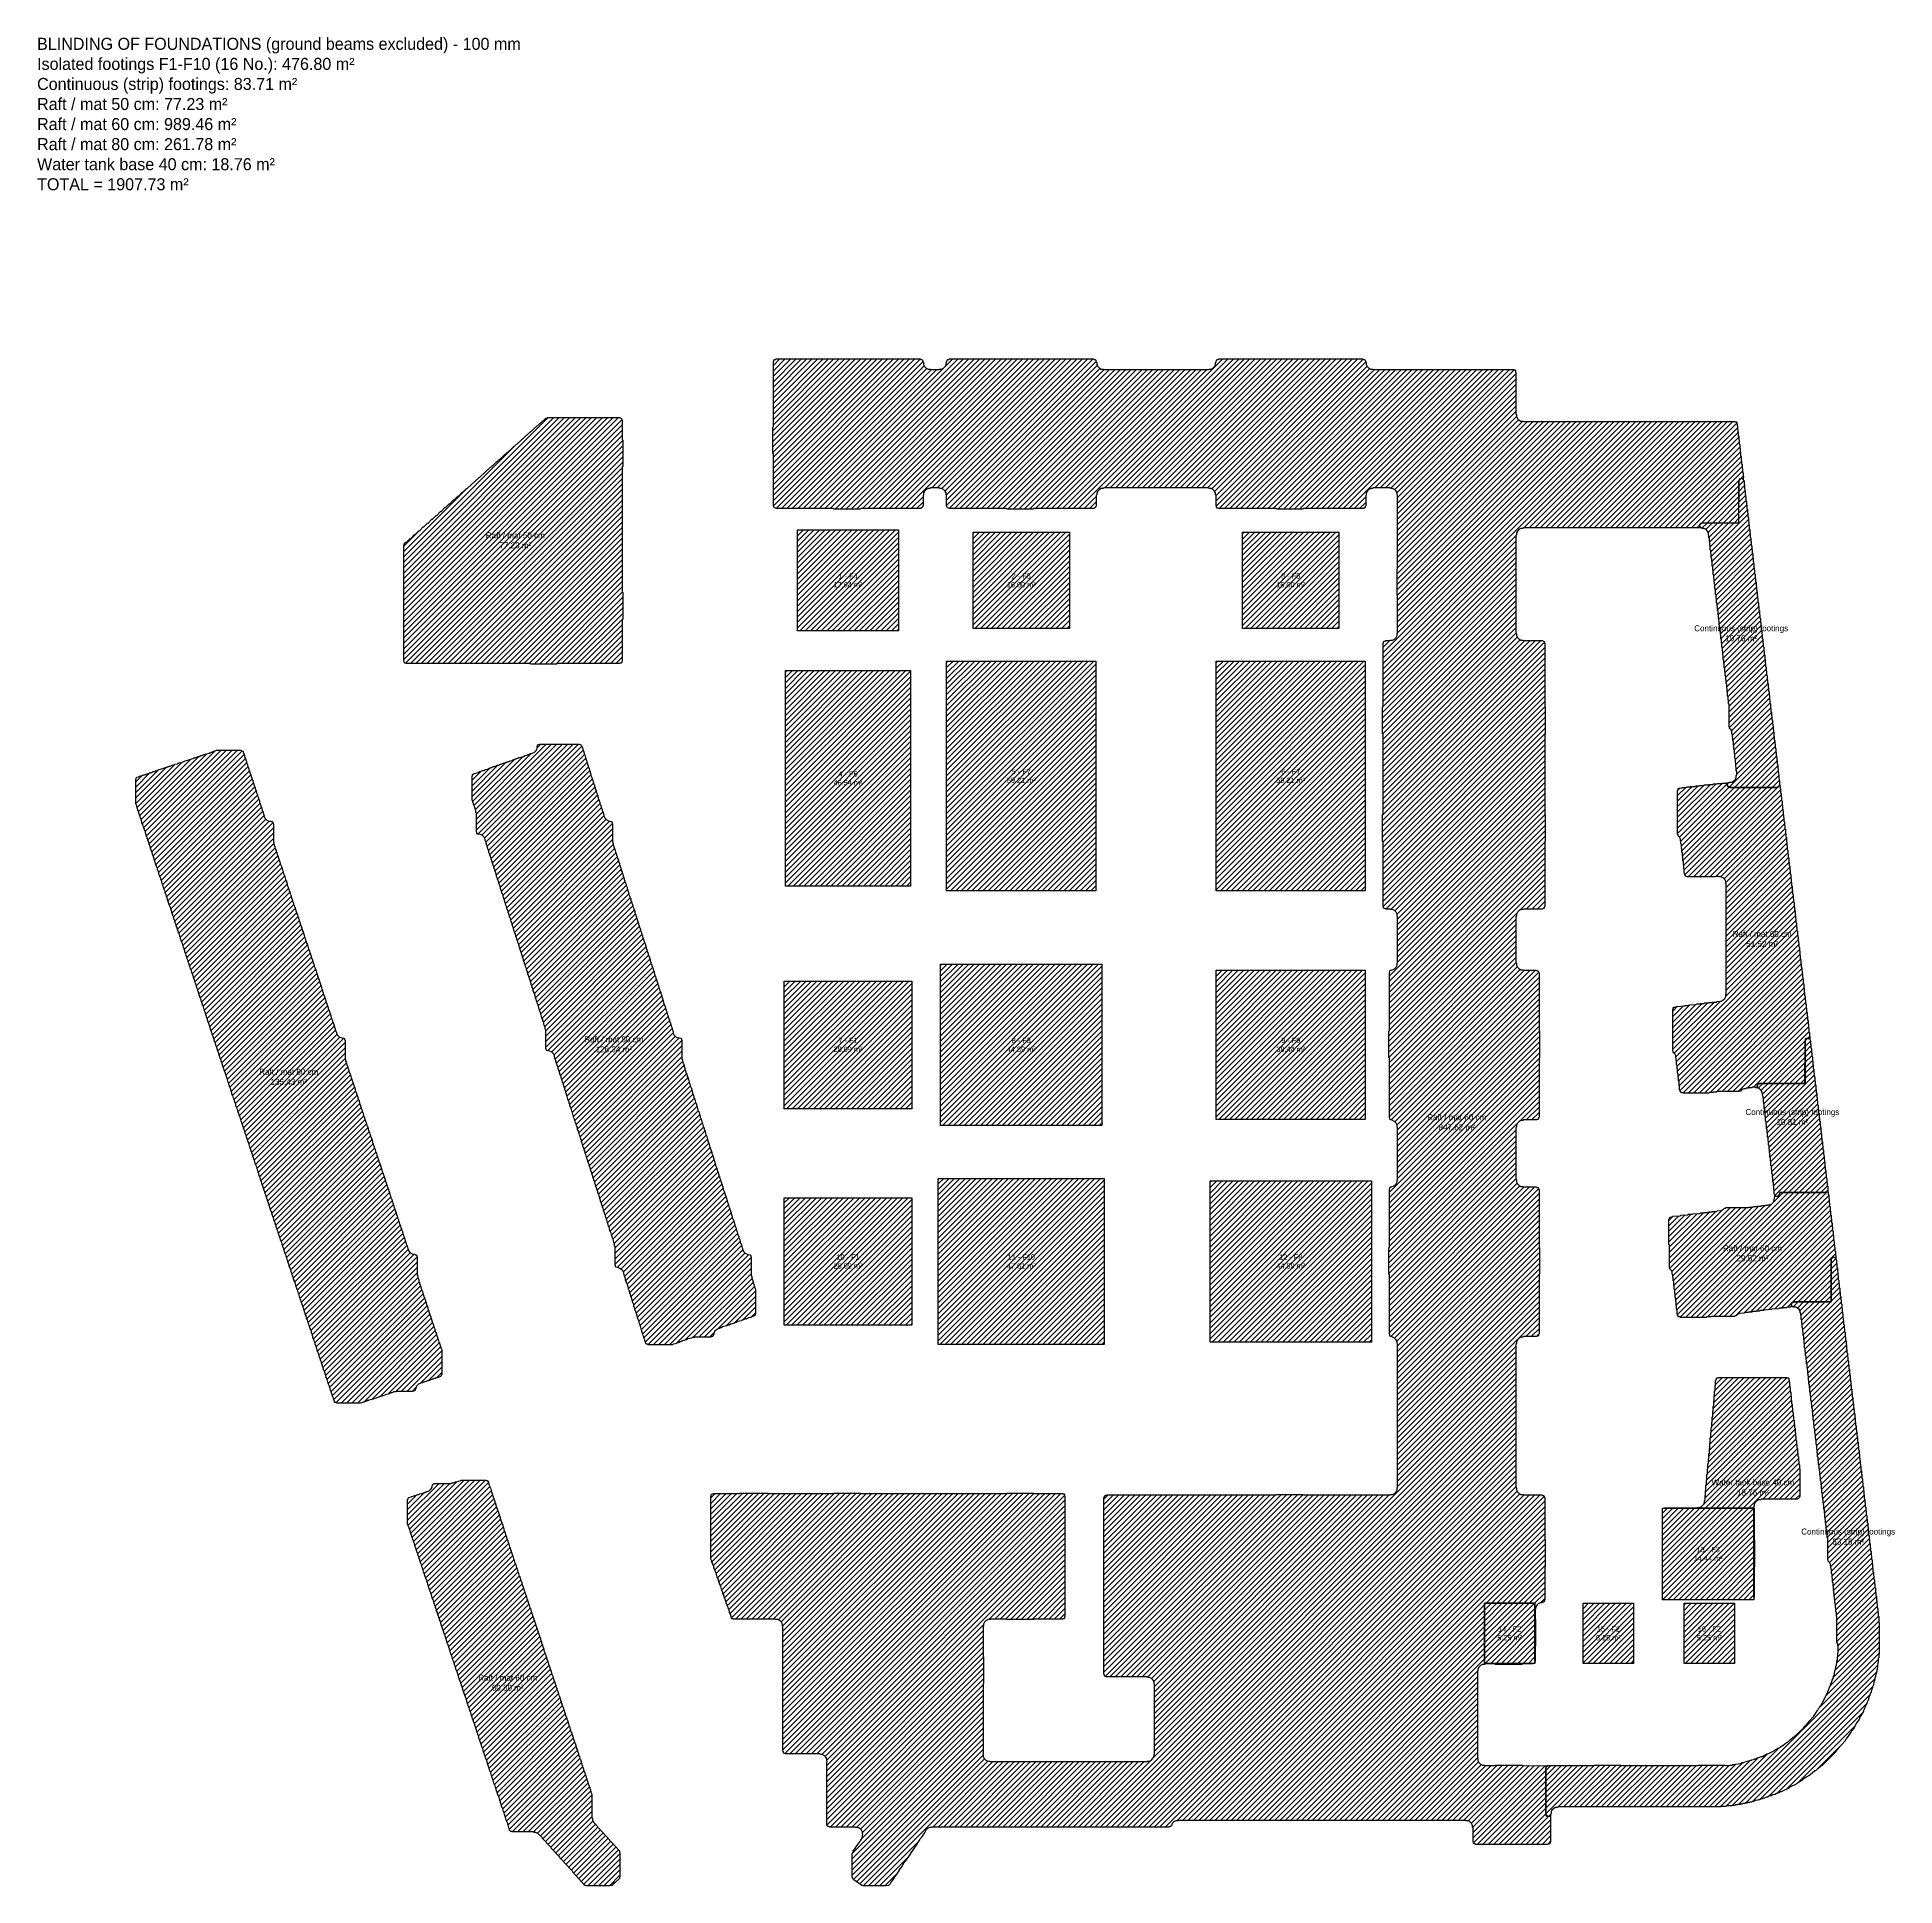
# Model space of a CAD drawing. Header units: metres. Extents: x -50 to 27.2, y -4.4 to 72.4.
import ezdxf

# ---------------------------------------------------------------- set-up
doc = ezdxf.new("R2010")
doc.units = ezdxf.units.M
for name, color, linetype in [('BLINDING-ISOLATED', 1, 'Continuous'), ('BLINDING-ISOLATED-HATCH', 1, 'Continuous'), ('BLINDING-LABEL', 7, 'Continuous'), ('BLINDING-RAFT-50', 3, 'Continuous'), ('BLINDING-RAFT-50-HATCH', 3, 'Continuous'), ('BLINDING-RAFT-60', 5, 'Continuous'), ('BLINDING-RAFT-60-HATCH', 5, 'Continuous'), ('BLINDING-RAFT-80', 6, 'Continuous'), ('BLINDING-RAFT-80-HATCH', 6, 'Continuous'), ('BLINDING-STRIP', 30, 'Continuous'), ('BLINDING-STRIP-HATCH', 30, 'Continuous'), ('BLINDING-WATER-TANK', 4, 'Continuous'), ('BLINDING-WATER-TANK-HATCH', 4, 'Continuous')]:
    doc.layers.add(name, color=color, linetype=linetype)

msp = doc.modelspace()

# ---------------------------------------------------------------- hatches: boundary and pattern name
at = {"layer": 'BLINDING-ISOLATED-HATCH'}
h = msp.add_hatch(dxfattribs=at)
h.set_pattern_fill('ANSI31', scale=0.05)
h.paths.add_polyline_path([(-14.198, 47.699), (-18.398, 47.699), (-18.398, 51.899), (-14.198, 51.899)])
h = msp.add_hatch(dxfattribs=at)
h.set_pattern_fill('ANSI31', scale=0.05)
h.paths.add_polyline_path([(-7.098, 47.799), (-11.098, 47.799), (-11.098, 51.799), (-7.098, 51.799)])
h = msp.add_hatch(dxfattribs=at)
h.set_pattern_fill('ANSI31', scale=0.05)
h.paths.add_polyline_path([(4.102, 47.799), (0.102, 47.799), (0.102, 51.799), (4.102, 51.799)])
h = msp.add_hatch(dxfattribs=at)
h.set_pattern_fill('ANSI31', scale=0.05)
h.paths.add_polyline_path([(-5.998, 36.899), (-12.198, 36.899), (-12.198, 46.449), (-5.998, 46.449)])
h = msp.add_hatch(dxfattribs=at)
h.set_pattern_fill('ANSI31', scale=0.05)
h.paths.add_polyline_path([(5.202, 36.899), (-0.998, 36.899), (-0.998, 46.449), (5.202, 46.449)])
h = msp.add_hatch(dxfattribs=at)
h.set_pattern_fill('ANSI31', scale=0.05)
h.paths.add_polyline_path([(-13.698, 37.099), (-18.898, 37.099), (-18.898, 46.049), (-13.698, 46.049)])
h = msp.add_hatch(dxfattribs=at)
h.set_pattern_fill('ANSI31', scale=0.05)
h.paths.add_polyline_path([(-5.748, 27.149), (-12.448, 27.149), (-12.448, 33.849), (-5.748, 33.849)])
h = msp.add_hatch(dxfattribs=at)
h.set_pattern_fill('ANSI31', scale=0.05)
h.paths.add_polyline_path([(5.202, 27.399), (-0.998, 27.399), (-0.998, 33.599), (5.202, 33.599)])
h = msp.add_hatch(dxfattribs=at)
h.set_pattern_fill('ANSI31', scale=0.05)
h.paths.add_polyline_path([(-13.648, 27.849), (-18.948, 27.849), (-18.948, 33.149), (-13.648, 33.149)])
h = msp.add_hatch(dxfattribs=at)
h.set_pattern_fill('ANSI31', scale=0.05)
h.paths.add_polyline_path([(-5.648, 18.049), (-12.548, 18.049), (-12.548, 24.949), (-5.648, 24.949)])
h = msp.add_hatch(dxfattribs=at)
h.set_pattern_fill('ANSI31', scale=0.05)
h.paths.add_polyline_path([(5.452, 18.149), (-1.248, 18.149), (-1.248, 24.849), (5.452, 24.849)])
h = msp.add_hatch(dxfattribs=at)
h.set_pattern_fill('ANSI31', scale=0.05)
h.paths.add_polyline_path([(-13.648, 18.849), (-18.948, 18.849), (-18.948, 24.149), (-13.648, 24.149)])
h = msp.add_hatch(dxfattribs=at)
h.set_pattern_fill('ANSI31', scale=0.05)
h.paths.add_polyline_path([(21.352, 7.449), (17.552, 7.449), (17.552, 11.249), (21.352, 11.249)])
h = msp.add_hatch(dxfattribs=at)
h.set_pattern_fill('ANSI31', scale=0.05)
h.paths.add_polyline_path([(12.252, 4.799), (10.152, 4.799), (10.152, 7.299), (12.252, 7.299)])
h = msp.add_hatch(dxfattribs=at)
h.set_pattern_fill('ANSI31', scale=0.05)
h.paths.add_polyline_path([(16.352, 4.799), (14.252, 4.799), (14.252, 7.299), (16.352, 7.299)])
h = msp.add_hatch(dxfattribs=at)
h.set_pattern_fill('ANSI31', scale=0.05)
h.paths.add_polyline_path([(20.55, 4.799), (18.45, 4.799), (18.45, 7.299), (20.55, 7.299)])
at = {"layer": 'BLINDING-RAFT-50-HATCH'}
h = msp.add_hatch(dxfattribs=at)
h.set_pattern_fill('ANSI31', scale=0.05)
h.paths.add_polyline_path([(-29.49, 46.32), (-29.51, 46.34), (-34.65, 46.34), (-34.67, 46.36), (-34.71, 46.36), (-34.74, 46.39), (-34.74, 46.43), (-34.76, 46.45), (-34.76, 51.25), (-34.74, 51.27), (-34.74, 51.31), (-34.67, 51.38), (-34.65, 51.38), (-34.49, 51.54), (-34.47, 51.54), (-34.31, 51.7), (-34.29, 51.7), (-34.13, 51.86), (-34.11, 51.86), (-33.95, 52.02), (-33.93, 52.02), (-33.77, 52.18), (-33.75, 52.18), (-33.59, 52.34), (-33.57, 52.34), (-33.41, 52.5), (-33.39, 52.5), (-33.23, 52.66), (-33.21, 52.66), (-33.05, 52.82), (-33.03, 52.82), (-32.87, 52.98), (-32.85, 52.98), (-32.69, 53.14), (-32.67, 53.14), (-32.51, 53.3), (-32.49, 53.3), (-32.33, 53.46), (-32.31, 53.46), (-32.15, 53.62), (-32.13, 53.62), (-31.63, 54.08), (-31.61, 54.08), (-31.45, 54.24), (-31.43, 54.24), (-31.27, 54.4), (-31.25, 54.4), (-31.09, 54.56), (-31.07, 54.56), (-30.91, 54.72), (-30.89, 54.72), (-30.73, 54.88), (-30.71, 54.88), (-30.55, 55.04), (-30.53, 55.04), (-30.37, 55.2), (-30.35, 55.2), (-30.19, 55.36), (-30.17, 55.36), (-30.01, 55.52), (-29.99, 55.52), (-29.83, 55.68), (-29.81, 55.68), (-29.65, 55.84), (-29.63, 55.84), (-29.47, 56), (-29.45, 56), (-29.29, 56.16), (-29.27, 56.16), (-29.11, 56.32), (-29.09, 56.32), (-28.85, 56.54), (-28.81, 56.54), (-28.79, 56.56), (-25.79, 56.56), (-25.71, 56.52), (-25.7, 56.47), (-25.68, 56.45), (-25.68, 55.65), (-25.66, 55.63), (-25.66, 54.53), (-25.68, 54.51), (-25.68, 49.31), (-25.66, 49.29), (-25.66, 48.19), (-25.68, 48.17), (-25.68, 46.45), (-25.7, 46.43), (-25.7, 46.39), (-25.73, 46.36), (-25.77, 46.36), (-25.79, 46.34), (-28.37, 46.34), (-28.41, 46.32)])
at = {"layer": 'BLINDING-RAFT-60-HATCH'}
h = msp.add_hatch(dxfattribs=at)
h.set_pattern_fill('ANSI31', scale=0.05)
h.paths.add_polyline_path([(-15.73, -4.42), (-15.83, -4.34), (-15.91, -4.3), (-16.01, -4.22), (-16.03, -4.22), (-16.1, -4.15), (-16.1, -4.11), (-16.12, -4.09), (-16.12, -3.09), (-16.1, -3.07), (-16.08, -2.99), (-15.98, -2.87), (-15.98, -2.85), (-15.9, -2.75), (-15.9, -2.73), (-15.82, -2.63), (-15.82, -2.61), (-15.78, -2.57), (-15.7, -2.43), (-15.7, -2.35), (-15.68, -2.31), (-15.7, -2.29), (-15.7, -2.21), (-15.74, -2.13), (-15.81, -2.06), (-15.89, -2.02), (-15.97, -2.02), (-15.99, -2), (-17.07, -2), (-17.09, -1.98), (-17.13, -1.98), (-17.16, -1.95), (-17.16, -1.91), (-17.18, -1.89), (-17.18, 0.71), (-17.16, 0.73), (-17.18, 0.75), (-17.18, 0.83), (-17.22, 0.91), (-17.29, 0.98), (-17.37, 1.02), (-17.45, 1.02), (-17.47, 1.04), (-18.89, 1.04), (-18.91, 1.06), (-18.95, 1.06), (-18.98, 1.09), (-18.98, 1.13), (-19, 1.15), (-19, 6.33), (-19.02, 6.35), (-19.02, 6.43), (-19.06, 6.51), (-19.13, 6.58), (-19.21, 6.62), (-19.29, 6.62), (-19.31, 6.64), (-21.05, 6.64), (-21.07, 6.66), (-21.11, 6.66), (-21.14, 6.69), (-21.18, 6.85), (-21.22, 6.91), (-21.22, 6.95), (-21.24, 6.97), (-21.24, 7.01), (-21.28, 7.09), (-21.28, 7.13), (-21.32, 7.21), (-21.32, 7.25), (-21.36, 7.31), (-21.38, 7.41), (-21.4, 7.43), (-21.4, 7.47), (-21.44, 7.55), (-21.44, 7.59), (-21.46, 7.61), (-21.46, 7.65), (-21.5, 7.71), (-21.5, 7.75), (-21.54, 7.83), (-21.58, 7.99), (-21.6, 8.01), (-21.6, 8.05), (-21.64, 8.11), (-21.64, 8.15), (-21.66, 8.17), (-21.68, 8.27), (-21.7, 8.29), (-21.7, 8.33), (-21.74, 8.39), (-21.78, 8.55), (-21.82, 8.63), (-21.82, 8.67), (-21.86, 8.73), (-21.86, 8.77), (-21.88, 8.79), (-21.88, 8.83), (-21.92, 8.91), (-21.92, 8.95), (-21.96, 9.01), (-21.96, 9.05), (-22, 9.13), (-22, 11.75), (-21.98, 11.77), (-21.98, 11.81), (-21.95, 11.84), (-21.91, 11.84), (-21.89, 11.86), (-20.81, 11.86), (-20.79, 11.88), (-19.63, 11.88), (-19.61, 11.86), (-16.91, 11.86), (-16.89, 11.88), (-15.79, 11.88), (-15.77, 11.86), (-9.71, 11.86), (-9.69, 11.88), (-8.59, 11.88), (-8.57, 11.86), (-7.39, 11.86), (-7.37, 11.84), (-7.33, 11.84), (-7.3, 11.81), (-7.3, 11.77), (-7.28, 11.75), (-7.28, 6.75), (-7.3, 6.73), (-7.3, 6.69), (-7.33, 6.66), (-7.37, 6.66), (-7.39, 6.64), (-8.57, 6.64), (-8.59, 6.62), (-9.69, 6.62), (-9.71, 6.64), (-10.37, 6.64), (-10.39, 6.62), (-10.47, 6.62), (-10.55, 6.58), (-10.62, 6.51), (-10.66, 6.43), (-10.66, 6.35), (-10.68, 6.33), (-10.68, 5.09), (-10.66, 5.07), (-10.66, 3.97), (-10.68, 3.95), (-10.68, 1.05), (-10.7, 1.03), (-10.68, 1.01), (-10.68, 0.93), (-10.64, 0.85), (-10.57, 0.78), (-10.49, 0.74), (-10.41, 0.74), (-10.39, 0.72), (-3.87, 0.72), (-3.85, 0.74), (-3.77, 0.74), (-3.69, 0.78), (-3.65, 0.82), (-3.58, 0.93), (-3.58, 1.01), (-3.56, 1.03), (-3.56, 3.93), (-3.58, 3.95), (-3.58, 4.03), (-3.62, 4.11), (-3.69, 4.18), (-3.77, 4.22), (-3.85, 4.22), (-3.87, 4.24), (-5.55, 4.24), (-5.57, 4.26), (-5.61, 4.26), (-5.64, 4.29), (-5.64, 4.33), (-5.66, 4.35), (-5.66, 11.69), (-5.64, 11.71), (-5.64, 11.75), (-5.61, 11.78), (-5.57, 11.78), (-5.55, 11.8), (1.49, 11.8), (1.51, 11.82), (2.61, 11.82), (2.63, 11.8), (6.23, 11.8), (6.25, 11.82), (6.33, 11.82), (6.41, 11.86), (6.48, 11.93), (6.52, 12.01), (6.52, 12.09), (6.54, 12.11), (6.54, 18.07), (6.52, 18.09), (6.52, 18.17), (6.48, 18.25), (6.41, 18.32), (6.29, 18.38), (6.25, 18.38), (6.22, 18.41), (6.22, 18.45), (6.2, 18.47), (6.2, 20.95), (6.18, 20.97), (6.18, 22.07), (6.2, 22.09), (6.2, 24.51), (6.22, 24.53), (6.22, 24.57), (6.25, 24.6), (6.29, 24.6), (6.41, 24.66), (6.48, 24.73), (6.52, 24.81), (6.52, 24.89), (6.54, 24.91), (6.54, 27.07), (6.52, 27.09), (6.52, 27.17), (6.48, 27.25), (6.41, 27.32), (6.29, 27.38), (6.25, 27.38), (6.22, 27.41), (6.22, 27.45), (6.2, 27.47), (6.2, 29.95), (6.18, 29.97), (6.18, 31.07), (6.2, 31.09), (6.2, 33.51), (6.22, 33.53), (6.22, 33.57), (6.25, 33.6), (6.29, 33.6), (6.41, 33.66), (6.48, 33.73), (6.52, 33.81), (6.52, 33.89), (6.54, 33.91), (6.54, 35.83), (6.52, 35.85), (6.52, 35.93), (6.48, 36.01), (6.41, 36.08), (6.33, 36.12), (6.25, 36.12), (6.23, 36.14), (6.05, 36.14), (6.03, 36.16), (5.99, 36.16), (5.96, 36.19), (5.96, 36.23), (5.94, 36.25), (5.94, 38.95), (5.92, 38.97), (5.92, 40.07), (5.94, 40.09), (5.94, 43.41), (5.92, 43.43), (5.92, 44.53), (5.94, 44.55), (5.94, 47.19), (5.96, 47.21), (5.96, 47.25), (5.99, 47.28), (6.03, 47.28), (6.05, 47.3), (6.23, 47.3), (6.25, 47.32), (6.33, 47.32), (6.41, 47.36), (6.48, 47.43), (6.52, 47.51), (6.52, 47.59), (6.54, 47.61), (6.54, 49.15), (6.52, 49.17), (6.52, 50.27), (6.54, 50.29), (6.54, 53.33), (6.52, 53.35), (6.52, 53.43), (6.48, 53.51), (6.41, 53.58), (6.33, 53.62), (6.25, 53.62), (6.23, 53.64), (5.53, 53.64), (5.51, 53.62), (5.43, 53.62), (5.35, 53.58), (5.29, 53.52), (5.24, 53.43), (5.24, 53.35), (5.22, 53.33), (5.22, 52.89), (5.2, 52.87), (5.2, 52.83), (5.17, 52.8), (5.13, 52.8), (5.11, 52.78), (2.63, 52.78), (2.61, 52.76), (1.51, 52.76), (1.49, 52.78), (-0.89, 52.78), (-0.91, 52.8), (-0.95, 52.8), (-0.98, 52.83), (-0.98, 52.87), (-1, 52.89), (-1, 53.33), (-1.02, 53.35), (-1.02, 53.43), (-1.06, 53.51), (-1.13, 53.58), (-1.21, 53.62), (-1.29, 53.62), (-1.31, 53.64), (-5.67, 53.64), (-5.69, 53.62), (-5.77, 53.62), (-5.85, 53.58), (-5.92, 53.51), (-5.96, 53.43), (-5.96, 53.35), (-5.98, 53.33), (-5.98, 52.89), (-6, 52.87), (-6.01, 52.82), (-6.09, 52.78), (-8.57, 52.78), (-8.59, 52.76), (-9.69, 52.76), (-9.71, 52.78), (-12.09, 52.78), (-12.11, 52.8), (-12.16, 52.81), (-12.2, 52.89), (-12.2, 53.33), (-12.22, 53.35), (-12.22, 53.43), (-12.26, 53.51), (-12.33, 53.58), (-12.41, 53.62), (-12.49, 53.62), (-12.51, 53.64), (-12.87, 53.64), (-12.89, 53.62), (-12.97, 53.62), (-13.05, 53.58), (-13.12, 53.51), (-13.16, 53.43), (-13.16, 53.35), (-13.18, 53.33), (-13.18, 52.89), (-13.2, 52.87), (-13.21, 52.82), (-13.29, 52.78), (-15.77, 52.78), (-15.79, 52.76), (-16.89, 52.76), (-16.91, 52.78), (-19.29, 52.78), (-19.31, 52.8), (-19.36, 52.81), (-19.4, 52.89), (-19.4, 55.05), (-19.42, 55.07), (-19.42, 56.17), (-19.4, 56.19), (-19.4, 58.89), (-19.38, 58.91), (-19.38, 58.95), (-19.35, 58.98), (-19.31, 58.98), (-19.29, 59), (-13.29, 59), (-13.27, 58.98), (-13.23, 58.98), (-13.2, 58.95), (-13.18, 58.87), (-13.16, 58.85), (-13.16, 58.77), (-13.12, 58.69), (-13.05, 58.62), (-12.97, 58.58), (-12.89, 58.58), (-12.87, 58.56), (-12.51, 58.56), (-12.49, 58.58), (-12.41, 58.58), (-12.33, 58.62), (-12.26, 58.69), (-12.22, 58.77), (-12.22, 58.85), (-12.2, 58.87), (-12.18, 58.95), (-12.15, 58.98), (-12.11, 58.98), (-12.09, 59), (-6.09, 59), (-6.07, 58.98), (-6.03, 58.98), (-6, 58.95), (-5.98, 58.87), (-5.96, 58.85), (-5.96, 58.77), (-5.92, 58.69), (-5.85, 58.62), (-5.77, 58.58), (-5.69, 58.58), (-5.67, 58.56), (-1.31, 58.56), (-1.29, 58.58), (-1.21, 58.58), (-1.13, 58.62), (-1.06, 58.69), (-1.02, 58.77), (-1.02, 58.85), (-1, 58.87), (-0.98, 58.95), (-0.95, 58.98), (-0.91, 58.98), (-0.89, 59), (5.11, 59), (5.13, 58.98), (5.17, 58.98), (5.2, 58.95), (5.22, 58.87), (5.24, 58.85), (5.24, 58.77), (5.28, 58.69), (5.35, 58.62), (5.43, 58.58), (5.51, 58.58), (5.53, 58.56), (11.35, 58.56), (11.37, 58.54), (11.41, 58.54), (11.44, 58.51), (11.44, 58.47), (11.46, 58.45), (11.46, 56.71), (11.48, 56.69), (11.48, 56.61), (11.52, 56.53), (11.59, 56.46), (11.67, 56.42), (11.75, 56.42), (11.77, 56.4), (20.55, 56.4), (20.57, 56.38), (20.61, 56.38), (20.64, 56.35), (20.64, 56.31), (20.66, 56.29), (20.68, 55.97), (20.7, 55.95), (20.7, 55.81), (20.72, 55.79), (20.72, 55.65), (20.74, 55.63), (20.74, 55.47), (20.76, 55.45), (20.76, 55.31), (20.78, 55.29), (20.78, 55.13), (20.8, 55.11), (20.8, 54.97), (20.82, 54.95), (20.82, 54.79), (20.84, 54.77), (20.84, 54.63), (20.86, 54.61), (20.86, 54.47), (20.88, 54.45), (20.88, 54.29), (20.9, 54.27), (20.9, 54.13), (20.92, 54.11), (20.91, 54), (20.83, 54.04), (20.81, 54.02), (20.77, 54.02), (20.74, 53.99), (20.74, 53.95), (20.72, 53.93), (20.71, 52.18), (19.19, 52.18), (19.17, 52.16), (19.13, 52.16), (19.1, 52.13), (19.1, 52.09), (19.08, 52.07), (19.1, 52.05), (19.1, 52.01), (19.12, 51.99), (19.11, 51.98), (11.77, 51.98), (11.75, 51.96), (11.67, 51.96), (11.59, 51.92), (11.52, 51.85), (11.48, 51.77), (11.48, 51.69), (11.46, 51.67), (11.46, 47.61), (11.48, 47.59), (11.48, 47.51), (11.52, 47.43), (11.59, 47.36), (11.67, 47.32), (11.75, 47.32), (11.77, 47.3), (12.55, 47.3), (12.63, 47.26), (12.64, 47.21), (12.66, 47.19), (12.66, 44.55), (12.68, 44.53), (12.68, 43.43), (12.66, 43.41), (12.66, 40.09), (12.68, 40.07), (12.68, 38.97), (12.66, 38.95), (12.66, 36.25), (12.64, 36.23), (12.63, 36.18), (12.55, 36.14), (11.77, 36.14), (11.75, 36.12), (11.67, 36.12), (11.59, 36.08), (11.52, 36.01), (11.48, 35.93), (11.48, 35.85), (11.46, 35.83), (11.46, 33.91), (11.48, 33.89), (11.48, 33.81), (11.52, 33.73), (11.59, 33.66), (11.67, 33.62), (11.75, 33.62), (11.77, 33.6), (12.31, 33.6), (12.33, 33.58), (12.37, 33.58), (12.4, 33.55), (12.4, 33.51), (12.42, 33.49), (12.42, 31.09), (12.44, 31.07), (12.44, 29.97), (12.42, 29.95), (12.42, 27.49), (12.4, 27.47), (12.4, 27.43), (12.37, 27.4), (12.33, 27.4), (12.31, 27.38), (11.77, 27.38), (11.75, 27.36), (11.67, 27.36), (11.59, 27.32), (11.52, 27.25), (11.48, 27.17), (11.48, 27.09), (11.46, 27.07), (11.46, 24.91), (11.48, 24.89), (11.48, 24.81), (11.52, 24.73), (11.59, 24.66), (11.67, 24.62), (11.75, 24.62), (11.77, 24.6), (12.31, 24.6), (12.33, 24.58), (12.37, 24.58), (12.4, 24.55), (12.4, 24.51), (12.42, 24.49), (12.42, 22.09), (12.44, 22.07), (12.44, 20.97), (12.42, 20.95), (12.42, 18.49), (12.4, 18.47), (12.4, 18.43), (12.37, 18.4), (12.33, 18.4), (12.31, 18.38), (11.77, 18.38), (11.75, 18.36), (11.67, 18.36), (11.59, 18.32), (11.52, 18.25), (11.48, 18.17), (11.48, 18.09), (11.46, 18.07), (11.46, 12.11), (11.48, 12.09), (11.48, 12.01), (11.52, 11.93), (11.59, 11.86), (11.67, 11.82), (11.75, 11.82), (11.77, 11.8), (12.55, 11.8), (12.57, 11.78), (12.61, 11.78), (12.64, 11.75), (12.64, 11.71), (12.66, 11.69), (12.66, 9.95), (12.68, 9.93), (12.68, 8.83), (12.66, 8.81), (12.66, 7.43), (12.64, 7.41), (12.64, 7.37), (12.61, 7.34), (12.57, 7.34), (12.55, 7.32), (12.47, 7.32), (12.39, 7.28), (12.34, 7.23), (12.28, 7.13), (12.28, 7.05), (12.26, 7.03), (12.26, 6.65), (12.28, 6.63), (12.28, 5.53), (12.26, 5.51), (12.26, 4.89), (12.252, 4.882), (12.252, 7.299), (10.152, 7.299), (10.152, 4.799), (12.169, 4.799), (12.15, 4.78), (11.73, 4.78), (11.71, 4.76), (10.61, 4.76), (10.59, 4.78), (10.17, 4.78), (10.15, 4.76), (10.07, 4.76), (9.99, 4.72), (9.92, 4.65), (9.88, 4.57), (9.88, 4.49), (9.86, 4.47), (9.86, 0.87), (9.88, 0.85), (9.88, 0.77), (9.92, 0.69), (9.99, 0.62), (10.07, 0.58), (10.15, 0.58), (10.17, 0.56), (10.59, 0.56), (10.61, 0.58), (11.71, 0.58), (11.73, 0.56), (12.8, 0.55), (12.75, 0.54), (12.73, 0.52), (12.72, 0.47), (12.7, 0.45), (12.7, -1.45), (12.72, -1.47), (12.72, -1.51), (12.75, -1.54), (12.79, -1.54), (12.81, -1.56), (12.89, -1.52), (12.9, -1.53), (12.9, -2.61), (12.88, -2.63), (12.88, -2.67), (12.85, -2.7), (12.81, -2.7), (12.79, -2.72), (9.79, -2.72), (9.77, -2.7), (9.73, -2.7), (9.7, -2.67), (9.7, -2.63), (9.68, -2.61), (9.68, -2.03), (9.66, -2.01), (9.66, -1.93), (9.62, -1.85), (9.55, -1.78), (9.47, -1.74), (9.39, -1.74), (9.37, -1.72), (-2.57, -1.72), (-2.59, -1.74), (-2.67, -1.74), (-2.75, -1.78), (-2.82, -1.85), (-2.86, -1.95), (-2.89, -1.98), (-2.93, -1.98), (-2.95, -2), (-12.81, -2), (-12.83, -2.02), (-12.91, -2.02), (-12.99, -2.06), (-13.06, -2.13), (-13.1, -2.21), (-13.22, -2.37), (-13.22, -2.39), (-13.26, -2.43), (-13.26, -2.45), (-13.32, -2.51), (-13.32, -2.53), (-13.44, -2.69), (-13.44, -2.71), (-13.72, -3.11), (-13.72, -3.13), (-13.92, -3.41), (-13.92, -3.43), (-13.98, -3.49), (-14.06, -3.63), (-14.18, -3.79), (-14.18, -3.81), (-14.26, -3.91), (-14.26, -3.93), (-14.34, -4.03), (-14.34, -4.05), (-14.38, -4.09), (-14.38, -4.11), (-14.5, -4.27), (-14.54, -4.35), (-14.61, -4.42), (-14.73, -4.44), (-15.67, -4.44), (-15.69, -4.42)])
h = msp.add_hatch(dxfattribs=at)
h.set_pattern_fill('ANSI31', scale=0.05)
h.paths.add_polyline_path([(18.33, 28.52), (18.28, 28.57), (18.28, 28.61), (18.26, 28.63), (18.26, 28.79), (18.24, 28.81), (18.24, 28.97), (18.22, 28.99), (18.22, 29.13), (18.2, 29.15), (18.2, 29.31), (18.18, 29.33), (18.18, 29.49), (18.16, 29.51), (18.16, 29.65), (18.14, 29.67), (18.14, 29.83), (18.12, 29.85), (18.12, 29.95), (18.1, 29.97), (18.1, 30.05), (18.06, 30.13), (18, 30.19), (18, 30.23), (17.98, 30.25), (17.98, 31.97), (18, 31.99), (18, 32.03), (18.03, 32.06), (18.07, 32.06), (18.15, 32.1), (18.47, 32.12), (18.49, 32.14), (18.63, 32.14), (18.65, 32.16), (18.95, 32.18), (18.97, 32.2), (19.13, 32.2), (19.15, 32.22), (19.29, 32.22), (19.31, 32.24), (19.45, 32.24), (19.47, 32.26), (19.63, 32.26), (19.65, 32.28), (19.79, 32.28), (19.81, 32.3), (19.99, 32.32), (20.08, 32.37), (20.14, 32.43), (20.18, 32.51), (20.18, 32.59), (20.2, 32.61), (20.2, 37.19), (20.18, 37.21), (20.18, 37.29), (20.14, 37.37), (20.07, 37.44), (19.99, 37.48), (19.91, 37.48), (19.89, 37.5), (19.75, 37.5), (19.73, 37.48), (18.59, 37.48), (18.57, 37.5), (18.53, 37.5), (18.5, 37.53), (18.48, 37.61), (18.46, 37.63), (18.46, 37.79), (18.44, 37.81), (18.44, 37.97), (18.42, 37.99), (18.42, 38.13), (18.4, 38.15), (18.4, 38.31), (18.38, 38.33), (18.38, 38.49), (18.36, 38.51), (18.36, 38.65), (18.34, 38.67), (18.34, 38.83), (18.32, 38.85), (18.32, 38.95), (18.3, 38.97), (18.3, 39.05), (18.26, 39.13), (18.2, 39.19), (18.2, 39.23), (18.18, 39.25), (18.18, 41.07), (18.2, 41.09), (18.2, 41.13), (18.23, 41.16), (18.35, 41.18), (18.37, 41.2), (18.53, 41.2), (18.55, 41.22), (18.71, 41.22), (18.73, 41.24), (18.91, 41.24), (18.93, 41.26), (19.09, 41.26), (19.11, 41.28), (19.27, 41.28), (19.29, 41.3), (19.47, 41.3), (19.49, 41.32), (19.65, 41.32), (19.67, 41.34), (19.83, 41.34), (19.85, 41.36), (20.03, 41.36), (20.05, 41.38), (20.21, 41.38), (20.23, 41.4), (20.28, 41.39), (20.24, 41.31), (20.26, 41.29), (20.26, 41.25), (20.29, 41.22), (20.33, 41.22), (20.35, 41.2), (22.31, 41.2), (22.33, 41.22), (22.37, 41.22), (22.4, 41.25), (22.4, 41.29), (22.43, 41.3), (22.44, 41.15), (22.46, 41.13), (22.46, 40.97), (22.48, 40.95), (22.48, 40.81), (22.5, 40.79), (22.5, 40.65), (22.52, 40.63), (22.54, 40.31), (22.56, 40.29), (22.58, 39.97), (22.6, 39.95), (22.6, 39.79), (22.62, 39.77), (22.64, 39.47), (22.66, 39.45), (22.66, 39.29), (22.68, 39.27), (22.68, 39.13), (22.7, 39.11), (22.7, 38.95), (22.72, 38.93), (22.72, 38.79), (22.74, 38.77), (22.74, 38.61), (22.76, 38.59), (22.76, 38.45), (22.78, 38.43), (22.78, 38.29), (22.8, 38.27), (22.8, 38.11), (22.82, 38.09), (22.82, 37.95), (22.84, 37.93), (22.84, 37.77), (22.86, 37.75), (22.86, 37.61), (22.88, 37.59), (22.88, 37.43), (22.9, 37.41), (22.92, 37.11), (22.94, 37.09), (22.94, 36.93), (22.96, 36.91), (22.96, 36.77), (22.98, 36.75), (22.98, 36.59), (23, 36.57), (23, 36.43), (23.02, 36.41), (23.02, 36.25), (23.04, 36.23), (23.04, 36.09), (23.06, 36.07), (23.06, 35.93), (23.08, 35.91), (23.08, 35.75), (23.1, 35.73), (23.1, 35.59), (23.12, 35.57), (23.12, 35.41), (23.14, 35.39), (23.14, 35.25), (23.16, 35.23), (23.16, 35.07), (23.18, 35.05), (23.2, 34.75), (23.22, 34.73), (23.22, 34.57), (23.24, 34.55), (23.24, 34.41), (23.26, 34.39), (23.26, 34.23), (23.28, 34.21), (23.28, 34.07), (23.3, 34.05), (23.3, 33.89), (23.32, 33.87), (23.32, 33.73), (23.34, 33.71), (23.34, 33.57), (23.36, 33.55), (23.38, 33.23), (23.4, 33.21), (23.4, 33.05), (23.42, 33.03), (23.42, 32.89), (23.44, 32.87), (23.44, 32.71), (23.46, 32.69), (23.46, 32.55), (23.48, 32.53), (23.48, 32.39), (23.5, 32.37), (23.5, 32.21), (23.52, 32.19), (23.52, 32.05), (23.54, 32.03), (23.54, 31.87), (23.56, 31.85), (23.56, 31.71), (23.58, 31.69), (23.58, 31.53), (23.6, 31.51), (23.6, 31.37), (23.62, 31.35), (23.62, 31.21), (23.64, 31.19), (23.64, 31.03), (23.66, 31.01), (23.66, 30.87), (23.68, 30.85), (23.67, 30.74), (23.59, 30.78), (23.57, 30.76), (23.53, 30.76), (23.5, 30.73), (23.5, 30.69), (23.48, 30.67), (23.48, 28.91), (21.59, 28.9), (21.57, 28.88), (21.53, 28.88), (21.5, 28.85), (21.5, 28.81), (21.48, 28.79), (21.5, 28.77), (21.49, 28.72), (21.43, 28.72), (21.41, 28.74), (21.29, 28.74), (21.27, 28.72), (21.13, 28.72), (21.11, 28.7), (21.03, 28.7), (21.01, 28.68), (20.93, 28.68), (20.85, 28.64), (20.79, 28.58), (20.75, 28.58), (20.73, 28.56), (19.83, 28.56), (19.81, 28.54), (19.67, 28.54), (19.65, 28.52), (19.51, 28.52), (19.49, 28.5), (18.39, 28.5), (18.37, 28.52)])
h = msp.add_hatch(dxfattribs=at)
h.set_pattern_fill('ANSI31', scale=0.05)
h.paths.add_polyline_path([(18.23, 19.2), (18.18, 19.27), (18.18, 19.31), (18.16, 19.33), (18.16, 19.49), (18.14, 19.51), (18.14, 19.65), (18.12, 19.67), (18.1, 19.99), (18.08, 20.01), (18.08, 20.15), (18.06, 20.17), (18.06, 20.33), (18.04, 20.35), (18.04, 20.49), (18.02, 20.51), (18.02, 20.67), (18, 20.69), (18, 20.83), (17.98, 20.85), (17.98, 20.95), (17.96, 20.97), (17.96, 21.05), (17.92, 21.13), (17.86, 21.19), (17.86, 21.23), (17.84, 21.25), (17.84, 22.19), (17.82, 22.21), (17.82, 23.25), (17.84, 23.27), (17.84, 23.31), (17.87, 23.34), (17.95, 23.36), (17.97, 23.38), (18.29, 23.4), (18.31, 23.42), (18.61, 23.44), (18.63, 23.46), (18.79, 23.46), (18.81, 23.48), (19.11, 23.5), (19.13, 23.52), (19.29, 23.52), (19.31, 23.54), (19.45, 23.54), (19.47, 23.56), (19.61, 23.56), (19.63, 23.58), (19.79, 23.58), (19.81, 23.6), (19.99, 23.62), (20.07, 23.66), (20.13, 23.72), (20.17, 23.72), (20.19, 23.74), (21.13, 23.74), (21.15, 23.76), (21.31, 23.76), (21.33, 23.78), (21.47, 23.78), (21.49, 23.8), (21.65, 23.8), (21.67, 23.82), (21.83, 23.82), (21.85, 23.84), (21.93, 23.84), (21.95, 23.86), (22.01, 23.86), (22.09, 23.9), (22.16, 23.97), (22.2, 24.05), (22.22, 24.23), (22.23, 24.24), (22.25, 24.22), (22.29, 24.22), (22.31, 24.2), (22.33, 24.22), (22.37, 24.22), (22.4, 24.25), (22.4, 24.29), (22.42, 24.31), (22.43, 24.36), (24.31, 24.36), (24.33, 24.38), (24.37, 24.38), (24.4, 24.41), (24.4, 24.45), (24.43, 24.46), (24.44, 24.29), (24.46, 24.27), (24.46, 24.13), (24.48, 24.11), (24.48, 23.95), (24.5, 23.93), (24.5, 23.79), (24.52, 23.77), (24.52, 23.61), (24.54, 23.59), (24.54, 23.45), (24.56, 23.43), (24.56, 23.29), (24.58, 23.27), (24.58, 23.11), (24.6, 23.09), (24.6, 22.95), (24.62, 22.93), (24.62, 22.77), (24.64, 22.75), (24.64, 22.61), (24.66, 22.59), (24.66, 22.43), (24.68, 22.41), (24.7, 22.11), (24.72, 22.09), (24.72, 21.93), (24.74, 21.91), (24.74, 21.77), (24.76, 21.75), (24.75, 21.64), (24.67, 21.68), (24.65, 21.66), (24.61, 21.66), (24.58, 21.63), (24.58, 21.59), (24.56, 21.57), (24.56, 19.83), (23.01, 19.82), (22.99, 19.8), (22.95, 19.8), (22.92, 19.77), (22.92, 19.73), (22.9, 19.71), (22.94, 19.63), (22.89, 19.62), (22.87, 19.6), (22.73, 19.6), (22.71, 19.58), (22.57, 19.58), (22.55, 19.56), (22.41, 19.56), (22.39, 19.54), (22.09, 19.52), (22.07, 19.5), (21.77, 19.48), (21.75, 19.46), (21.61, 19.46), (21.59, 19.44), (21.45, 19.44), (21.43, 19.42), (21.29, 19.42), (21.27, 19.4), (21.13, 19.4), (21.11, 19.38), (20.97, 19.38), (20.95, 19.36), (20.75, 19.34), (20.67, 19.3), (20.61, 19.24), (20.57, 19.24), (20.55, 19.22), (19.59, 19.22), (19.57, 19.2), (19.41, 19.2), (19.37, 19.18), (18.29, 19.18), (18.27, 19.2)])
h = msp.add_hatch(dxfattribs=at)
h.set_pattern_fill('ANSI31', scale=0.05)
h.paths.add_polyline_path([(-27.23, -4.42), (-27.74, -3.87), (-27.74, -3.85), (-27.92, -3.67), (-27.92, -3.65), (-28.1, -3.47), (-28.1, -3.45), (-28.28, -3.27), (-28.28, -3.25), (-28.46, -3.07), (-28.46, -3.05), (-28.64, -2.87), (-28.64, -2.85), (-28.82, -2.67), (-28.82, -2.65), (-29, -2.47), (-29, -2.45), (-29.19, -2.26), (-29.27, -2.22), (-29.35, -2.22), (-29.37, -2.2), (-30.25, -2.2), (-30.27, -2.18), (-30.31, -2.18), (-30.36, -2.13), (-30.36, -2.09), (-30.38, -2.07), (-30.42, -1.91), (-30.44, -1.89), (-30.44, -1.85), (-30.48, -1.77), (-30.48, -1.73), (-30.5, -1.71), (-30.54, -1.55), (-30.56, -1.53), (-30.56, -1.49), (-30.58, -1.47), (-30.6, -1.37), (-30.62, -1.35), (-30.66, -1.19), (-30.68, -1.17), (-30.72, -1.01), (-30.74, -0.99), (-30.74, -0.95), (-30.76, -0.93), (-30.8, -0.77), (-30.84, -0.69), (-30.84, -0.65), (-30.86, -0.63), (-30.86, -0.59), (-30.88, -0.57), (-30.88, -0.53), (-30.9, -0.51), (-30.92, -0.41), (-30.94, -0.39), (-30.98, -0.23), (-31, -0.21), (-31.04, -0.05), (-31.06, -0.03), (-31.06, 0.01), (-31.08, 0.03), (-31.1, 0.13), (-31.12, 0.15), (-31.16, 0.31), (-31.18, 0.33), (-31.22, 0.49), (-31.24, 0.51), (-31.24, 0.55), (-31.26, 0.57), (-31.3, 0.73), (-31.34, 0.81), (-31.34, 0.85), (-31.36, 0.87), (-31.36, 0.91), (-31.38, 0.93), (-31.38, 0.97), (-31.4, 0.99), (-31.42, 1.09), (-31.44, 1.11), (-31.48, 1.27), (-31.5, 1.29), (-31.54, 1.45), (-31.56, 1.47), (-31.56, 1.51), (-31.58, 1.53), (-31.6, 1.63), (-31.62, 1.65), (-31.66, 1.81), (-31.68, 1.83), (-31.68, 1.87), (-31.7, 1.89), (-31.72, 1.99), (-31.74, 2.01), (-31.78, 2.17), (-31.8, 2.19), (-31.84, 2.35), (-31.86, 2.37), (-31.86, 2.41), (-31.88, 2.43), (-31.88, 2.47), (-31.9, 2.49), (-31.92, 2.59), (-31.94, 2.61), (-31.98, 2.77), (-32, 2.79), (-32, 2.83), (-32.02, 2.85), (-32.04, 2.95), (-32.06, 2.97), (-32.06, 3.01), (-32.08, 3.03), (-32.1, 3.13), (-32.12, 3.15), (-32.12, 3.19), (-32.14, 3.21), (-32.14, 3.25), (-32.16, 3.27), (-32.18, 3.37), (-32.2, 3.39), (-32.2, 3.43), (-32.22, 3.45), (-32.24, 3.55), (-32.26, 3.57), (-32.26, 3.61), (-32.28, 3.63), (-32.28, 3.67), (-32.3, 3.69), (-32.3, 3.73), (-32.34, 3.81), (-32.34, 3.85), (-32.36, 3.87), (-32.36, 3.91), (-32.38, 3.93), (-32.4, 4.03), (-32.42, 4.05), (-32.42, 4.09), (-32.44, 4.11), (-32.48, 4.27), (-32.5, 4.29), (-32.5, 4.33), (-32.52, 4.35), (-32.54, 4.45), (-32.58, 4.53), (-32.62, 4.69), (-32.64, 4.71), (-32.68, 4.87), (-32.72, 4.95), (-32.76, 5.11), (-32.78, 5.13), (-32.78, 5.17), (-32.8, 5.19), (-32.84, 5.35), (-32.86, 5.37), (-32.86, 5.41), (-32.88, 5.43), (-32.9, 5.53), (-32.92, 5.55), (-32.92, 5.59), (-32.94, 5.61), (-32.98, 5.77), (-33, 5.79), (-33.04, 5.95), (-33.06, 5.97), (-33.06, 6.01), (-33.08, 6.03), (-33.1, 6.13), (-33.12, 6.15), (-33.12, 6.19), (-33.14, 6.21), (-33.14, 6.25), (-33.16, 6.27), (-33.18, 6.37), (-33.2, 6.39), (-33.2, 6.43), (-33.22, 6.45), (-33.24, 6.55), (-33.26, 6.57), (-33.26, 6.61), (-33.28, 6.63), (-33.28, 6.67), (-33.3, 6.69), (-33.32, 6.79), (-33.34, 6.81), (-33.34, 6.85), (-33.36, 6.87), (-33.36, 6.91), (-33.4, 6.99), (-33.4, 7.03), (-33.42, 7.05), (-33.42, 7.09), (-33.44, 7.11), (-33.46, 7.21), (-33.48, 7.23), (-33.48, 7.27), (-33.5, 7.29), (-33.54, 7.45), (-33.58, 7.53), (-33.62, 7.69), (-33.64, 7.71), (-33.64, 7.75), (-33.66, 7.77), (-33.68, 7.87), (-33.7, 7.89), (-33.7, 7.93), (-33.72, 7.95), (-33.74, 8.05), (-33.76, 8.07), (-33.76, 8.11), (-33.78, 8.13), (-33.82, 8.29), (-33.84, 8.31), (-33.84, 8.35), (-33.86, 8.37), (-33.86, 8.41), (-33.88, 8.43), (-33.9, 8.53), (-33.92, 8.55), (-33.92, 8.59), (-33.94, 8.61), (-33.98, 8.77), (-34, 8.79), (-34.04, 8.95), (-34.06, 8.97), (-34.06, 9.01), (-34.08, 9.03), (-34.1, 9.13), (-34.12, 9.15), (-34.12, 9.19), (-34.14, 9.21), (-34.14, 9.25), (-34.16, 9.27), (-34.18, 9.37), (-34.2, 9.39), (-34.2, 9.43), (-34.22, 9.45), (-34.24, 9.55), (-34.26, 9.57), (-34.26, 9.61), (-34.28, 9.63), (-34.28, 9.67), (-34.3, 9.69), (-34.32, 9.79), (-34.36, 9.87), (-34.36, 9.91), (-34.38, 9.93), (-34.4, 10.03), (-34.42, 10.05), (-34.42, 10.09), (-34.44, 10.11), (-34.46, 10.21), (-34.48, 10.23), (-34.5, 10.33), (-34.54, 10.41), (-34.54, 10.45), (-34.56, 10.47), (-34.56, 10.51), (-34.6, 10.59), (-34.6, 11.61), (-34.58, 11.63), (-34.58, 11.67), (-34.55, 11.7), (-34.45, 11.72), (-34.43, 11.74), (-34.33, 11.76), (-34.31, 11.78), (-34.27, 11.78), (-34.19, 11.82), (-34.13, 11.82), (-34.11, 11.84), (-34.01, 11.86), (-33.99, 11.88), (-33.89, 11.9), (-33.81, 11.94), (-33.77, 11.94), (-33.69, 11.98), (-33.62, 12.05), (-33.58, 12.13), (-33.58, 12.17), (-33.56, 12.19), (-33.56, 12.23), (-33.53, 12.26), (-33.49, 12.26), (-33.47, 12.28), (-32.79, 12.28), (-32.77, 12.3), (-32.69, 12.3), (-32.61, 12.34), (-32.51, 12.36), (-32.49, 12.38), (-32.39, 12.4), (-32.37, 12.42), (-31.35, 12.42), (-31.33, 12.4), (-31.29, 12.4), (-31.24, 12.33), (-31.24, 12.29), (-31.22, 12.27), (-31.22, 12.23), (-31.18, 12.15), (-31.18, 12.11), (-31.16, 12.09), (-31.12, 11.93), (-31.1, 11.91), (-31.1, 11.87), (-31.08, 11.85), (-31.06, 11.75), (-31.04, 11.73), (-31.04, 11.69), (-31.02, 11.67), (-31.02, 11.63), (-31, 11.61), (-30.98, 11.51), (-30.96, 11.49), (-30.92, 11.33), (-30.9, 11.31), (-30.9, 11.27), (-30.86, 11.19), (-30.86, 11.15), (-30.84, 11.13), (-30.8, 10.97), (-30.78, 10.95), (-30.74, 10.79), (-30.72, 10.77), (-30.72, 10.73), (-30.68, 10.65), (-30.68, 10.61), (-30.66, 10.59), (-30.62, 10.43), (-30.6, 10.41), (-30.6, 10.35), (-30.56, 10.27), (-30.52, 10.11), (-30.5, 10.09), (-30.46, 9.93), (-30.44, 9.91), (-30.44, 9.87), (-30.42, 9.85), (-30.4, 9.75), (-30.38, 9.73), (-30.38, 9.69), (-30.34, 9.61), (-30.34, 9.57), (-30.32, 9.55), (-30.32, 9.51), (-30.3, 9.49), (-30.3, 9.45), (-30.28, 9.43), (-30.26, 9.33), (-30.24, 9.31), (-30.2, 9.15), (-30.18, 9.13), (-30.14, 8.97), (-30.12, 8.95), (-30.12, 8.91), (-30.1, 8.89), (-30.08, 8.79), (-30.06, 8.77), (-30.02, 8.61), (-30, 8.59), (-29.96, 8.43), (-29.94, 8.41), (-29.94, 8.37), (-29.92, 8.35), (-29.88, 8.19), (-29.86, 8.17), (-29.86, 8.13), (-29.84, 8.11), (-29.84, 8.07), (-29.82, 8.05), (-29.82, 8.01), (-29.8, 7.99), (-29.8, 7.95), (-29.78, 7.93), (-29.76, 7.83), (-29.74, 7.81), (-29.7, 7.65), (-29.68, 7.63), (-29.64, 7.47), (-29.62, 7.45), (-29.62, 7.41), (-29.6, 7.39), (-29.58, 7.29), (-29.56, 7.27), (-29.52, 7.11), (-29.5, 7.09), (-29.46, 6.93), (-29.44, 6.91), (-29.44, 6.87), (-29.42, 6.85), (-29.4, 6.75), (-29.38, 6.73), (-29.38, 6.69), (-29.36, 6.67), (-29.36, 6.63), (-29.34, 6.61), (-29.32, 6.51), (-29.3, 6.49), (-29.26, 6.33), (-29.24, 6.31), (-29.24, 6.27), (-29.2, 6.19), (-29.2, 6.15), (-29.18, 6.13), (-29.18, 6.09), (-29.16, 6.07), (-29.14, 5.97), (-29.12, 5.95), (-29.12, 5.91), (-29.08, 5.83), (-29.08, 5.79), (-29.04, 5.71), (-29.04, 5.65), (-29.02, 5.63), (-29.02, 5.59), (-29, 5.57), (-28.98, 5.47), (-28.96, 5.45), (-28.92, 5.29), (-28.9, 5.27), (-28.9, 5.23), (-28.86, 5.15), (-28.86, 5.11), (-28.84, 5.09), (-28.8, 4.93), (-28.78, 4.91), (-28.78, 4.87), (-28.76, 4.85), (-28.74, 4.75), (-28.72, 4.73), (-28.72, 4.69), (-28.7, 4.67), (-28.68, 4.57), (-28.66, 4.55), (-28.66, 4.51), (-28.64, 4.49), (-28.64, 4.45), (-28.62, 4.43), (-28.6, 4.33), (-28.58, 4.31), (-28.54, 4.15), (-28.52, 4.13), (-28.52, 4.09), (-28.5, 4.07), (-28.48, 3.97), (-28.46, 3.95), (-28.42, 3.79), (-28.4, 3.77), (-28.4, 3.73), (-28.36, 3.65), (-28.36, 3.61), (-28.34, 3.59), (-28.3, 3.43), (-28.28, 3.41), (-28.28, 3.37), (-28.26, 3.35), (-28.24, 3.25), (-28.22, 3.23), (-28.22, 3.19), (-28.2, 3.17), (-28.18, 3.07), (-28.16, 3.05), (-28.16, 3.01), (-28.14, 2.99), (-28.14, 2.95), (-28.12, 2.93), (-28.1, 2.83), (-28.08, 2.81), (-28.04, 2.65), (-28.02, 2.63), (-28.02, 2.59), (-28, 2.57), (-27.98, 2.47), (-27.96, 2.45), (-27.92, 2.29), (-27.9, 2.27), (-27.9, 2.23), (-27.86, 2.15), (-27.86, 2.11), (-27.84, 2.09), (-27.8, 1.93), (-27.78, 1.91), (-27.78, 1.87), (-27.76, 1.85), (-27.74, 1.75), (-27.72, 1.73), (-27.72, 1.69), (-27.7, 1.67), (-27.68, 1.57), (-27.66, 1.55), (-27.66, 1.51), (-27.64, 1.49), (-27.6, 1.33), (-27.58, 1.31), (-27.58, 1.27), (-27.54, 1.19), (-27.54, 1.15), (-27.5, 1.07), (-27.5, 1.01), (-27.48, 0.99), (-27.48, 0.95), (-27.46, 0.93), (-27.44, 0.83), (-27.42, 0.81), (-27.38, 0.65), (-27.36, 0.63), (-27.36, 0.59), (-27.34, 0.57), (-27.32, 0.47), (-27.3, 0.45), (-27.26, 0.29), (-27.24, 0.27), (-27.24, 0.23), (-27.2, 0.15), (-27.2, 0.11), (-27.18, 0.09), (-27.18, 0.05), (-27.16, 0.03), (-27.14, -0.07), (-27.12, -0.09), (-27.08, -0.25), (-27.06, -0.27), (-27.06, -0.31), (-27.04, -0.33), (-27.02, -0.43), (-27, -0.45), (-27, -0.49), (-26.98, -0.51), (-26.98, -0.55), (-26.94, -0.63), (-26.94, -1.61), (-26.92, -1.63), (-26.92, -1.71), (-26.88, -1.79), (-26.78, -1.89), (-26.78, -1.91), (-26.62, -2.07), (-26.62, -2.09), (-26.46, -2.25), (-26.46, -2.27), (-26.3, -2.43), (-26.3, -2.45), (-25.8, -2.99), (-25.8, -3.03), (-25.78, -3.05), (-25.78, -4.07), (-25.8, -4.09), (-25.8, -4.13), (-25.99, -4.32), (-26.01, -4.32), (-26.11, -4.42), (-26.21, -4.44), (-27.17, -4.44), (-27.19, -4.42)])
at = {"layer": 'BLINDING-RAFT-80-HATCH'}
h = msp.add_hatch(dxfattribs=at)
h.set_pattern_fill('ANSI31', scale=0.05)
h.paths.add_polyline_path([(-37.57, 15.64), (-37.61, 15.64), (-37.66, 15.71), (-37.68, 15.81), (-37.7, 15.83), (-37.7, 15.87), (-37.72, 15.89), (-37.74, 15.99), (-37.76, 16.01), (-37.76, 16.05), (-37.78, 16.07), (-37.78, 16.11), (-37.8, 16.13), (-37.82, 16.23), (-37.84, 16.25), (-37.86, 16.35), (-37.9, 16.43), (-37.9, 16.47), (-37.92, 16.49), (-37.96, 16.65), (-37.98, 16.67), (-38, 16.77), (-38.02, 16.79), (-38.06, 16.95), (-38.08, 16.97), (-38.12, 17.13), (-38.14, 17.15), (-38.18, 17.31), (-38.2, 17.33), (-38.2, 17.37), (-38.22, 17.39), (-38.24, 17.49), (-38.26, 17.51), (-38.26, 17.55), (-38.28, 17.57), (-38.32, 17.73), (-38.34, 17.75), (-38.36, 17.85), (-38.38, 17.87), (-38.4, 17.97), (-38.42, 17.99), (-38.42, 18.03), (-38.44, 18.05), (-38.46, 18.15), (-38.5, 18.23), (-38.5, 18.27), (-38.52, 18.29), (-38.54, 18.39), (-38.56, 18.41), (-38.56, 18.45), (-38.6, 18.53), (-38.6, 18.59), (-38.64, 18.67), (-38.64, 18.71), (-38.66, 18.73), (-38.7, 18.89), (-38.72, 18.91), (-38.76, 19.07), (-38.8, 19.15), (-38.82, 19.25), (-38.86, 19.33), (-38.86, 19.37), (-38.88, 19.39), (-38.9, 19.49), (-38.92, 19.51), (-38.92, 19.55), (-38.96, 19.63), (-38.96, 19.67), (-38.98, 19.69), (-38.98, 19.73), (-39.02, 19.81), (-39.04, 19.91), (-39.06, 19.93), (-39.06, 19.97), (-39.08, 19.99), (-39.12, 20.15), (-39.14, 20.17), (-39.18, 20.33), (-39.2, 20.35), (-39.2, 20.39), (-39.22, 20.41), (-39.26, 20.57), (-39.28, 20.59), (-39.28, 20.63), (-39.3, 20.65), (-39.3, 20.69), (-39.34, 20.77), (-39.36, 20.87), (-39.38, 20.89), (-39.4, 20.99), (-39.42, 21.01), (-39.42, 21.05), (-39.44, 21.07), (-39.46, 21.17), (-39.48, 21.19), (-39.48, 21.23), (-39.52, 21.31), (-39.54, 21.41), (-39.56, 21.43), (-39.56, 21.47), (-39.58, 21.49), (-39.62, 21.65), (-39.64, 21.67), (-39.68, 21.83), (-39.7, 21.85), (-39.7, 21.89), (-39.72, 21.91), (-39.76, 22.07), (-39.78, 22.09), (-39.78, 22.13), (-39.8, 22.15), (-39.82, 22.25), (-39.86, 22.33), (-39.86, 22.37), (-39.88, 22.39), (-39.9, 22.49), (-39.92, 22.51), (-39.92, 22.55), (-39.94, 22.57), (-39.96, 22.67), (-39.98, 22.69), (-39.98, 22.73), (-40.02, 22.81), (-40.04, 22.91), (-40.06, 22.93), (-40.06, 22.97), (-40.08, 22.99), (-40.12, 23.15), (-40.14, 23.17), (-40.18, 23.33), (-40.2, 23.35), (-40.2, 23.39), (-40.22, 23.41), (-40.26, 23.57), (-40.28, 23.59), (-40.28, 23.63), (-40.3, 23.65), (-40.32, 23.75), (-40.36, 23.83), (-40.36, 23.87), (-40.38, 23.89), (-40.4, 23.99), (-40.42, 24.01), (-40.42, 24.05), (-40.44, 24.07), (-40.46, 24.17), (-40.48, 24.19), (-40.48, 24.23), (-40.52, 24.31), (-40.54, 24.41), (-40.56, 24.43), (-40.56, 24.47), (-40.58, 24.49), (-40.62, 24.65), (-40.64, 24.67), (-40.64, 24.71), (-40.66, 24.73), (-40.68, 24.83), (-40.7, 24.85), (-40.7, 24.89), (-40.72, 24.91), (-40.72, 24.95), (-40.76, 25.03), (-40.76, 25.07), (-40.78, 25.09), (-40.78, 25.15), (-40.8, 25.17), (-40.82, 25.27), (-40.84, 25.29), (-40.86, 25.39), (-40.9, 25.47), (-40.9, 25.51), (-40.92, 25.53), (-40.96, 25.69), (-40.98, 25.71), (-41, 25.81), (-41.02, 25.83), (-41.06, 25.99), (-41.08, 26.01), (-41.08, 26.05), (-41.1, 26.07), (-41.12, 26.17), (-41.14, 26.19), (-41.14, 26.23), (-41.16, 26.25), (-41.2, 26.41), (-41.22, 26.43), (-41.22, 26.47), (-41.24, 26.49), (-41.26, 26.59), (-41.28, 26.61), (-41.28, 26.65), (-41.3, 26.67), (-41.32, 26.77), (-41.34, 26.79), (-41.36, 26.89), (-41.38, 26.91), (-41.4, 27.01), (-41.42, 27.03), (-41.42, 27.07), (-41.44, 27.09), (-41.46, 27.19), (-41.48, 27.21), (-41.5, 27.31), (-41.52, 27.33), (-41.56, 27.49), (-41.58, 27.51), (-41.58, 27.55), (-41.6, 27.57), (-41.62, 27.67), (-41.64, 27.69), (-41.64, 27.73), (-41.66, 27.75), (-41.7, 27.91), (-41.72, 27.93), (-41.76, 28.09), (-41.78, 28.11), (-41.78, 28.15), (-41.8, 28.17), (-41.82, 28.27), (-41.84, 28.29), (-41.86, 28.39), (-41.9, 28.47), (-41.9, 28.51), (-41.92, 28.53), (-41.96, 28.69), (-42, 28.77), (-42, 28.81), (-42.02, 28.83), (-42.04, 28.93), (-42.06, 28.95), (-42.1, 29.11), (-42.12, 29.13), (-42.14, 29.23), (-42.16, 29.25), (-42.18, 29.35), (-42.22, 29.43), (-42.22, 29.47), (-42.24, 29.49), (-42.26, 29.59), (-42.28, 29.61), (-42.32, 29.77), (-42.34, 29.79), (-42.36, 29.89), (-42.4, 29.97), (-42.4, 30.01), (-42.42, 30.03), (-42.46, 30.19), (-42.5, 30.27), (-42.5, 30.31), (-42.52, 30.33), (-42.54, 30.43), (-42.56, 30.45), (-42.6, 30.61), (-42.62, 30.63), (-42.64, 30.73), (-42.66, 30.75), (-42.68, 30.85), (-42.72, 30.93), (-42.72, 30.97), (-42.74, 30.99), (-42.76, 31.09), (-42.78, 31.11), (-42.82, 31.27), (-42.84, 31.29), (-42.86, 31.39), (-42.9, 31.47), (-42.9, 31.51), (-42.92, 31.53), (-42.92, 31.57), (-42.96, 31.65), (-42.96, 31.71), (-42.98, 31.73), (-43, 31.83), (-43.04, 31.91), (-43.04, 31.95), (-43.06, 31.97), (-43.1, 32.13), (-43.12, 32.15), (-43.14, 32.25), (-43.16, 32.27), (-43.18, 32.37), (-43.22, 32.45), (-43.22, 32.49), (-43.26, 32.57), (-43.26, 32.61), (-43.28, 32.63), (-43.28, 32.67), (-43.3, 32.69), (-43.32, 32.79), (-43.36, 32.87), (-43.36, 32.91), (-43.38, 32.93), (-43.4, 33.03), (-43.42, 33.05), (-43.46, 33.21), (-43.5, 33.29), (-43.5, 33.33), (-43.52, 33.35), (-43.54, 33.45), (-43.56, 33.47), (-43.6, 33.63), (-43.62, 33.65), (-43.64, 33.75), (-43.66, 33.77), (-43.68, 33.87), (-43.72, 33.95), (-43.72, 33.99), (-43.76, 34.07), (-43.76, 34.11), (-43.78, 34.13), (-43.78, 34.17), (-43.8, 34.19), (-43.82, 34.29), (-43.86, 34.37), (-43.86, 34.41), (-43.88, 34.43), (-43.9, 34.53), (-43.92, 34.55), (-43.96, 34.71), (-44, 34.79), (-44, 34.83), (-44.02, 34.85), (-44.04, 34.95), (-44.06, 34.97), (-44.1, 35.13), (-44.12, 35.15), (-44.14, 35.25), (-44.16, 35.27), (-44.18, 35.37), (-44.22, 35.45), (-44.22, 35.49), (-44.26, 35.57), (-44.26, 35.61), (-44.28, 35.63), (-44.28, 35.67), (-44.3, 35.69), (-44.32, 35.79), (-44.36, 35.87), (-44.36, 35.91), (-44.38, 35.93), (-44.4, 36.03), (-44.42, 36.05), (-44.46, 36.21), (-44.5, 36.29), (-44.5, 36.33), (-44.52, 36.35), (-44.54, 36.45), (-44.56, 36.47), (-44.6, 36.63), (-44.62, 36.65), (-44.64, 36.75), (-44.66, 36.77), (-44.68, 36.87), (-44.72, 36.95), (-44.72, 36.99), (-44.76, 37.07), (-44.76, 37.11), (-44.78, 37.13), (-44.78, 37.17), (-44.8, 37.19), (-44.82, 37.29), (-44.86, 37.37), (-44.86, 37.41), (-44.9, 37.49), (-44.9, 37.53), (-44.92, 37.55), (-44.96, 37.71), (-45, 37.79), (-45, 37.83), (-45.04, 37.91), (-45.04, 37.95), (-45.06, 37.97), (-45.1, 38.13), (-45.14, 38.21), (-45.14, 38.27), (-45.16, 38.29), (-45.16, 38.33), (-45.2, 38.41), (-45.22, 38.51), (-45.24, 38.53), (-45.26, 38.63), (-45.28, 38.65), (-45.28, 38.69), (-45.3, 38.71), (-45.32, 38.81), (-45.34, 38.83), (-45.36, 38.93), (-45.4, 39.01), (-45.4, 39.05), (-45.42, 39.07), (-45.42, 39.11), (-45.44, 39.13), (-45.46, 39.23), (-45.5, 39.31), (-45.5, 39.35), (-45.54, 39.43), (-45.54, 39.47), (-45.56, 39.49), (-45.56, 39.53), (-45.58, 39.55), (-45.6, 39.65), (-45.64, 39.73), (-45.64, 39.77), (-45.66, 39.79), (-45.68, 39.89), (-45.7, 39.91), (-45.72, 40.01), (-45.76, 40.09), (-45.76, 40.13), (-45.78, 40.15), (-45.78, 40.19), (-45.8, 40.21), (-45.82, 40.31), (-45.84, 40.33), (-45.86, 40.43), (-45.9, 40.51), (-45.9, 41.53), (-45.88, 41.55), (-45.88, 41.59), (-45.85, 41.62), (-45.77, 41.64), (-45.75, 41.66), (-45.71, 41.66), (-45.69, 41.68), (-45.65, 41.68), (-45.63, 41.7), (-45.59, 41.7), (-45.57, 41.72), (-45.53, 41.72), (-45.51, 41.74), (-45.47, 41.74), (-45.45, 41.76), (-45.41, 41.76), (-45.39, 41.78), (-45.35, 41.78), (-45.33, 41.8), (-45.29, 41.8), (-45.27, 41.82), (-45.23, 41.82), (-45.21, 41.84), (-45.17, 41.84), (-45.15, 41.86), (-45.11, 41.86), (-45.09, 41.88), (-45.05, 41.88), (-44.93, 41.94), (-44.77, 41.98), (-44.75, 42), (-44.71, 42), (-44.69, 42.02), (-44.59, 42.04), (-44.57, 42.06), (-44.53, 42.06), (-44.51, 42.08), (-44.47, 42.08), (-44.39, 42.12), (-44.35, 42.12), (-44.33, 42.14), (-44.29, 42.14), (-44.27, 42.16), (-44.17, 42.18), (-44.15, 42.2), (-44.11, 42.2), (-44.09, 42.22), (-43.93, 42.26), (-43.85, 42.3), (-43.69, 42.34), (-43.67, 42.36), (-43.51, 42.4), (-43.49, 42.42), (-43.45, 42.42), (-43.43, 42.44), (-43.39, 42.44), (-43.31, 42.48), (-43.27, 42.48), (-43.19, 42.52), (-43.15, 42.52), (-43.07, 42.56), (-43.03, 42.56), (-43.01, 42.58), (-42.85, 42.62), (-42.83, 42.64), (-42.79, 42.64), (-42.77, 42.66), (-42.73, 42.66), (-42.67, 42.7), (-42.63, 42.7), (-42.55, 42.74), (-41.53, 42.74), (-41.51, 42.72), (-41.47, 42.72), (-41.44, 42.69), (-41.42, 42.61), (-41.4, 42.59), (-41.4, 42.55), (-41.38, 42.53), (-41.38, 42.49), (-41.36, 42.47), (-41.36, 42.43), (-41.34, 42.41), (-41.34, 42.37), (-41.32, 42.35), (-41.32, 42.31), (-41.3, 42.29), (-41.3, 42.23), (-41.28, 42.21), (-41.28, 42.17), (-41.26, 42.15), (-41.24, 42.05), (-41.22, 42.03), (-41.22, 41.99), (-41.2, 41.97), (-41.2, 41.93), (-41.18, 41.91), (-41.16, 41.81), (-41.14, 41.79), (-41.14, 41.75), (-41.12, 41.73), (-41.1, 41.63), (-41.08, 41.61), (-41.08, 41.57), (-41.06, 41.55), (-41.06, 41.51), (-41.04, 41.49), (-41.02, 41.39), (-41, 41.37), (-40.98, 41.27), (-40.94, 41.19), (-40.94, 41.15), (-40.92, 41.13), (-40.92, 41.09), (-40.9, 41.07), (-40.88, 40.97), (-40.84, 40.89), (-40.84, 40.85), (-40.8, 40.77), (-40.8, 40.73), (-40.76, 40.65), (-40.76, 40.59), (-40.74, 40.57), (-40.72, 40.47), (-40.7, 40.45), (-40.7, 40.41), (-40.68, 40.39), (-40.66, 40.29), (-40.64, 40.27), (-40.64, 40.23), (-40.62, 40.21), (-40.58, 40.05), (-40.56, 40.03), (-40.56, 39.99), (-40.52, 39.91), (-40.45, 39.84), (-40.37, 39.8), (-40.29, 39.8), (-40.27, 39.78), (-40.23, 39.78), (-40.2, 39.75), (-40.2, 39.71), (-40.18, 39.69), (-40.18, 38.93), (-40.16, 38.91), (-40.16, 38.83), (-40.14, 38.81), (-40.14, 38.77), (-40.12, 38.75), (-40.1, 38.65), (-40.08, 38.63), (-40.08, 38.59), (-40.06, 38.57), (-40.06, 38.53), (-40.04, 38.51), (-40.02, 38.41), (-39.98, 38.33), (-39.98, 38.29), (-39.96, 38.27), (-39.94, 38.17), (-39.92, 38.15), (-39.88, 37.99), (-39.84, 37.91), (-39.84, 37.87), (-39.82, 37.85), (-39.8, 37.75), (-39.78, 37.73), (-39.74, 37.57), (-39.72, 37.55), (-39.72, 37.51), (-39.7, 37.49), (-39.66, 37.33), (-39.64, 37.31), (-39.64, 37.27), (-39.6, 37.19), (-39.6, 37.13), (-39.56, 37.05), (-39.56, 37.01), (-39.54, 36.99), (-39.52, 36.89), (-39.5, 36.87), (-39.48, 36.77), (-39.44, 36.69), (-39.44, 36.65), (-39.42, 36.63), (-39.42, 36.59), (-39.4, 36.57), (-39.38, 36.47), (-39.34, 36.39), (-39.34, 36.35), (-39.3, 36.27), (-39.3, 36.23), (-39.28, 36.21), (-39.28, 36.17), (-39.26, 36.15), (-39.24, 36.05), (-39.22, 36.03), (-39.22, 35.99), (-39.2, 35.97), (-39.2, 35.93), (-39.18, 35.91), (-39.16, 35.81), (-39.14, 35.79), (-39.14, 35.75), (-39.12, 35.73), (-39.1, 35.63), (-39.08, 35.61), (-39.08, 35.57), (-39.06, 35.55), (-39.06, 35.51), (-39.04, 35.49), (-39.02, 35.39), (-39, 35.37), (-38.98, 35.27), (-38.94, 35.19), (-38.94, 35.15), (-38.92, 35.13), (-38.92, 35.09), (-38.9, 35.07), (-38.88, 34.97), (-38.84, 34.89), (-38.84, 34.85), (-38.8, 34.77), (-38.8, 34.73), (-38.76, 34.65), (-38.72, 34.49), (-38.7, 34.47), (-38.7, 34.43), (-38.68, 34.41), (-38.66, 34.31), (-38.64, 34.29), (-38.64, 34.25), (-38.62, 34.23), (-38.58, 34.07), (-38.56, 34.05), (-38.56, 34.01), (-38.54, 33.99), (-38.52, 33.89), (-38.5, 33.87), (-38.48, 33.77), (-38.44, 33.69), (-38.44, 33.65), (-38.42, 33.63), (-38.42, 33.59), (-38.4, 33.57), (-38.38, 33.47), (-38.34, 33.39), (-38.34, 33.35), (-38.32, 33.33), (-38.3, 33.23), (-38.28, 33.21), (-38.28, 33.17), (-38.26, 33.15), (-38.24, 33.05), (-38.22, 33.03), (-38.22, 32.99), (-38.2, 32.97), (-38.2, 32.93), (-38.18, 32.91), (-38.18, 32.85), (-38.14, 32.77), (-38.14, 32.73), (-38.12, 32.71), (-38.08, 32.55), (-38.06, 32.53), (-38.06, 32.49), (-38.04, 32.47), (-38.02, 32.37), (-38, 32.35), (-37.98, 32.25), (-37.96, 32.23), (-37.94, 32.13), (-37.92, 32.11), (-37.92, 32.07), (-37.9, 32.05), (-37.9, 32.01), (-37.86, 31.93), (-37.84, 31.83), (-37.82, 31.81), (-37.78, 31.65), (-37.76, 31.63), (-37.76, 31.59), (-37.72, 31.51), (-37.72, 31.47), (-37.7, 31.45), (-37.7, 31.41), (-37.68, 31.39), (-37.66, 31.29), (-37.64, 31.27), (-37.64, 31.23), (-37.62, 31.21), (-37.58, 31.05), (-37.56, 31.03), (-37.56, 30.99), (-37.52, 30.91), (-37.45, 30.84), (-37.37, 30.8), (-37.25, 30.78), (-37.22, 30.75), (-37.22, 30.71), (-37.2, 30.69), (-37.2, 29.93), (-37.18, 29.91), (-37.18, 29.83), (-37.14, 29.75), (-37.14, 29.71), (-37.12, 29.69), (-37.12, 29.65), (-37.1, 29.63), (-37.08, 29.53), (-37.06, 29.51), (-37.06, 29.47), (-37.04, 29.45), (-37.04, 29.41), (-37, 29.33), (-36.98, 29.23), (-36.96, 29.21), (-36.94, 29.11), (-36.92, 29.09), (-36.92, 29.05), (-36.9, 29.03), (-36.88, 28.93), (-36.86, 28.91), (-36.84, 28.81), (-36.8, 28.73), (-36.8, 28.69), (-36.78, 28.67), (-36.78, 28.63), (-36.76, 28.61), (-36.76, 28.57), (-36.72, 28.49), (-36.72, 28.45), (-36.7, 28.43), (-36.7, 28.39), (-36.68, 28.37), (-36.64, 28.21), (-36.62, 28.19), (-36.62, 28.13), (-36.6, 28.11), (-36.58, 28.01), (-36.56, 27.99), (-36.56, 27.95), (-36.54, 27.93), (-36.52, 27.83), (-36.5, 27.81), (-36.48, 27.71), (-36.46, 27.69), (-36.42, 27.53), (-36.4, 27.51), (-36.38, 27.41), (-36.36, 27.39), (-36.34, 27.29), (-36.32, 27.27), (-36.28, 27.11), (-36.26, 27.09), (-36.22, 26.93), (-36.2, 26.91), (-36.16, 26.75), (-36.14, 26.73), (-36.14, 26.69), (-36.12, 26.67), (-36.12, 26.63), (-36.08, 26.55), (-36.08, 26.51), (-36.06, 26.49), (-36.06, 26.45), (-36.04, 26.43), (-36.02, 26.33), (-36, 26.31), (-35.98, 26.21), (-35.96, 26.19), (-35.92, 26.03), (-35.9, 26.01), (-35.88, 25.91), (-35.86, 25.89), (-35.84, 25.79), (-35.82, 25.77), (-35.78, 25.61), (-35.76, 25.59), (-35.72, 25.43), (-35.7, 25.41), (-35.66, 25.25), (-35.64, 25.23), (-35.64, 25.19), (-35.62, 25.17), (-35.62, 25.13), (-35.58, 25.05), (-35.58, 25.01), (-35.56, 24.99), (-35.56, 24.95), (-35.54, 24.93), (-35.52, 24.83), (-35.5, 24.81), (-35.48, 24.71), (-35.46, 24.69), (-35.44, 24.59), (-35.42, 24.57), (-35.42, 24.53), (-35.4, 24.51), (-35.38, 24.41), (-35.36, 24.39), (-35.34, 24.29), (-35.32, 24.27), (-35.28, 24.11), (-35.26, 24.09), (-35.22, 23.93), (-35.2, 23.91), (-35.2, 23.85), (-35.18, 23.83), (-35.16, 23.73), (-35.14, 23.71), (-35.14, 23.67), (-35.12, 23.65), (-35.12, 23.61), (-35.08, 23.53), (-35.08, 23.49), (-35.06, 23.47), (-35.06, 23.43), (-35.04, 23.41), (-35.02, 23.31), (-34.98, 23.23), (-34.98, 23.19), (-34.96, 23.17), (-34.94, 23.07), (-34.92, 23.05), (-34.92, 23.01), (-34.9, 22.99), (-34.88, 22.89), (-34.86, 22.87), (-34.86, 22.83), (-34.82, 22.75), (-34.8, 22.65), (-34.78, 22.63), (-34.78, 22.59), (-34.76, 22.57), (-34.74, 22.47), (-34.72, 22.45), (-34.72, 22.41), (-34.7, 22.39), (-34.66, 22.23), (-34.62, 22.15), (-34.58, 21.99), (-34.54, 21.91), (-34.47, 21.84), (-34.39, 21.8), (-34.31, 21.8), (-34.29, 21.78), (-34.25, 21.78), (-34.22, 21.75), (-34.22, 21.71), (-34.2, 21.69), (-34.2, 20.93), (-34.18, 20.91), (-34.18, 20.83), (-34.14, 20.75), (-34.14, 20.69), (-34.12, 20.67), (-34.08, 20.51), (-34.06, 20.49), (-34.02, 20.33), (-33.98, 20.25), (-33.94, 20.09), (-33.92, 20.07), (-33.92, 20.03), (-33.9, 20.01), (-33.9, 19.97), (-33.86, 19.89), (-33.86, 19.85), (-33.84, 19.83), (-33.8, 19.67), (-33.78, 19.65), (-33.78, 19.61), (-33.76, 19.59), (-33.76, 19.53), (-33.72, 19.45), (-33.72, 19.41), (-33.7, 19.39), (-33.7, 19.35), (-33.68, 19.33), (-33.66, 19.23), (-33.64, 19.21), (-33.64, 19.17), (-33.62, 19.15), (-33.58, 18.99), (-33.56, 18.97), (-33.56, 18.93), (-33.54, 18.91), (-33.5, 18.75), (-33.48, 18.73), (-33.44, 18.57), (-33.42, 18.55), (-33.42, 18.51), (-33.4, 18.49), (-33.38, 18.39), (-33.36, 18.37), (-33.36, 18.33), (-33.34, 18.31), (-33.3, 18.15), (-33.28, 18.13), (-33.28, 18.09), (-33.26, 18.07), (-33.24, 17.97), (-33.22, 17.95), (-33.22, 17.91), (-33.18, 17.83), (-33.18, 16.81), (-33.2, 16.79), (-33.2, 16.75), (-33.23, 16.72), (-33.31, 16.7), (-33.33, 16.68), (-33.37, 16.68), (-33.39, 16.66), (-33.43, 16.66), (-33.45, 16.64), (-33.49, 16.64), (-33.51, 16.62), (-33.55, 16.62), (-33.57, 16.6), (-33.61, 16.6), (-33.63, 16.58), (-33.67, 16.58), (-33.69, 16.56), (-33.73, 16.56), (-33.75, 16.54), (-33.79, 16.54), (-33.81, 16.52), (-33.85, 16.52), (-33.87, 16.5), (-33.91, 16.5), (-33.93, 16.48), (-33.97, 16.48), (-33.99, 16.46), (-34.03, 16.46), (-34.15, 16.4), (-34.22, 16.33), (-34.26, 16.25), (-34.26, 16.21), (-34.28, 16.19), (-34.28, 16.15), (-34.31, 16.12), (-34.35, 16.12), (-34.37, 16.1), (-35.07, 16.1), (-35.09, 16.08), (-35.17, 16.08), (-35.25, 16.04), (-35.29, 16.04), (-35.37, 16), (-35.53, 15.96), (-35.55, 15.94), (-35.65, 15.92), (-35.67, 15.9), (-35.77, 15.88), (-35.79, 15.86), (-35.83, 15.86), (-35.91, 15.82), (-36.01, 15.8), (-36.03, 15.78), (-36.07, 15.78), (-36.09, 15.76), (-36.21, 15.74), (-36.23, 15.72), (-36.27, 15.72), (-36.29, 15.7), (-36.33, 15.7), (-36.35, 15.68), (-36.39, 15.68), (-36.41, 15.66), (-36.45, 15.66), (-36.47, 15.64), (-36.55, 15.62), (-37.55, 15.62)])
h = msp.add_hatch(dxfattribs=at)
h.set_pattern_fill('ANSI31', scale=0.05)
h.paths.add_polyline_path([(-24.63, 18.06), (-24.67, 18.06), (-24.7, 18.09), (-24.72, 18.17), (-24.74, 18.19), (-24.74, 18.25), (-24.78, 18.33), (-24.78, 18.37), (-24.8, 18.39), (-24.82, 18.49), (-24.84, 18.51), (-24.84, 18.55), (-24.86, 18.57), (-24.86, 18.63), (-24.88, 18.65), (-24.92, 18.81), (-24.94, 18.83), (-24.94, 18.87), (-24.98, 18.95), (-24.98, 19.01), (-25.02, 19.09), (-25.02, 19.13), (-25.04, 19.15), (-25.06, 19.25), (-25.08, 19.27), (-25.08, 19.33), (-25.1, 19.35), (-25.12, 19.45), (-25.14, 19.47), (-25.18, 19.63), (-25.2, 19.65), (-25.2, 19.71), (-25.24, 19.79), (-25.28, 19.95), (-25.3, 19.97), (-25.3, 20.03), (-25.32, 20.05), (-25.32, 20.09), (-25.34, 20.11), (-25.34, 20.15), (-25.36, 20.17), (-25.38, 20.27), (-25.42, 20.35), (-25.42, 20.41), (-25.44, 20.43), (-25.48, 20.59), (-25.5, 20.61), (-25.5, 20.65), (-25.54, 20.73), (-25.54, 20.79), (-25.56, 20.81), (-25.58, 20.91), (-25.6, 20.93), (-25.62, 21.03), (-25.66, 21.11), (-25.75, 21.2), (-25.83, 21.24), (-25.93, 21.26), (-25.96, 21.29), (-25.96, 21.33), (-25.98, 21.35), (-25.98, 22.13), (-26, 22.15), (-26, 22.23), (-26.02, 22.25), (-26.06, 22.41), (-26.1, 22.49), (-26.1, 22.55), (-26.12, 22.57), (-26.16, 22.73), (-26.18, 22.75), (-26.22, 22.91), (-26.26, 22.99), (-26.26, 23.05), (-26.28, 23.07), (-26.32, 23.23), (-26.34, 23.25), (-26.34, 23.29), (-26.36, 23.31), (-26.38, 23.41), (-26.42, 23.49), (-26.42, 23.55), (-26.44, 23.57), (-26.48, 23.73), (-26.5, 23.75), (-26.5, 23.79), (-26.52, 23.81), (-26.54, 23.91), (-26.58, 23.99), (-26.58, 24.05), (-26.6, 24.07), (-26.64, 24.23), (-26.66, 24.25), (-26.66, 24.29), (-26.68, 24.31), (-26.7, 24.41), (-26.74, 24.49), (-26.74, 24.55), (-26.76, 24.57), (-26.8, 24.73), (-26.82, 24.75), (-26.84, 24.85), (-26.86, 24.87), (-26.86, 24.91), (-26.9, 24.99), (-26.9, 25.05), (-26.92, 25.07), (-26.96, 25.23), (-26.98, 25.25), (-27, 25.35), (-27.02, 25.37), (-27.02, 25.41), (-27.06, 25.49), (-27.06, 25.55), (-27.08, 25.57), (-27.12, 25.73), (-27.14, 25.75), (-27.16, 25.85), (-27.18, 25.87), (-27.18, 25.91), (-27.22, 25.99), (-27.22, 26.05), (-27.24, 26.07), (-27.24, 26.11), (-27.26, 26.13), (-27.28, 26.23), (-27.3, 26.25), (-27.34, 26.41), (-27.38, 26.49), (-27.38, 26.55), (-27.4, 26.57), (-27.4, 26.61), (-27.42, 26.63), (-27.44, 26.73), (-27.46, 26.75), (-27.5, 26.91), (-27.54, 26.99), (-27.54, 27.05), (-27.56, 27.07), (-27.56, 27.11), (-27.58, 27.13), (-27.6, 27.23), (-27.62, 27.25), (-27.66, 27.41), (-27.7, 27.49), (-27.7, 27.55), (-27.72, 27.57), (-27.76, 27.73), (-27.78, 27.75), (-27.82, 27.91), (-27.84, 27.93), (-27.84, 27.97), (-27.86, 27.99), (-27.86, 28.05), (-27.88, 28.07), (-27.88, 28.11), (-27.9, 28.13), (-27.9, 28.17), (-27.94, 28.25), (-27.98, 28.41), (-28, 28.43), (-28, 28.47), (-28.02, 28.49), (-28.02, 28.55), (-28.04, 28.57), (-28.04, 28.61), (-28.06, 28.63), (-28.06, 28.67), (-28.1, 28.75), (-28.14, 28.91), (-28.16, 28.93), (-28.16, 28.97), (-28.18, 28.99), (-28.18, 29.05), (-28.2, 29.07), (-28.2, 29.11), (-28.22, 29.13), (-28.22, 29.17), (-28.26, 29.25), (-28.3, 29.41), (-28.32, 29.43), (-28.32, 29.47), (-28.34, 29.49), (-28.34, 29.55), (-28.36, 29.57), (-28.36, 29.61), (-28.38, 29.63), (-28.38, 29.67), (-28.42, 29.75), (-28.42, 29.79), (-28.44, 29.81), (-28.44, 29.85), (-28.48, 29.93), (-28.48, 29.97), (-28.5, 29.99), (-28.5, 30.05), (-28.54, 30.13), (-28.61, 30.2), (-28.69, 30.24), (-28.81, 30.26), (-28.84, 30.29), (-28.84, 30.33), (-28.86, 30.35), (-28.86, 31.13), (-28.88, 31.15), (-28.88, 31.23), (-28.9, 31.25), (-28.9, 31.29), (-28.92, 31.31), (-28.96, 31.47), (-28.98, 31.49), (-28.98, 31.55), (-29.02, 31.63), (-29.06, 31.79), (-29.08, 31.81), (-29.08, 31.85), (-29.12, 31.93), (-29.12, 31.97), (-29.14, 31.99), (-29.16, 32.11), (-29.18, 32.13), (-29.18, 32.17), (-29.2, 32.19), (-29.22, 32.29), (-29.24, 32.31), (-29.24, 32.35), (-29.26, 32.37), (-29.26, 32.41), (-29.28, 32.43), (-29.28, 32.47), (-29.3, 32.49), (-29.3, 32.55), (-29.32, 32.57), (-29.32, 32.61), (-29.34, 32.63), (-29.34, 32.67), (-29.38, 32.75), (-29.4, 32.85), (-29.42, 32.87), (-29.42, 32.91), (-29.44, 32.93), (-29.44, 32.97), (-29.46, 32.99), (-29.46, 33.05), (-29.48, 33.07), (-29.48, 33.11), (-29.5, 33.13), (-29.5, 33.17), (-29.54, 33.25), (-29.56, 33.35), (-29.58, 33.37), (-29.58, 33.41), (-29.6, 33.43), (-29.6, 33.47), (-29.62, 33.49), (-29.62, 33.55), (-29.64, 33.57), (-29.64, 33.61), (-29.66, 33.63), (-29.66, 33.67), (-29.7, 33.75), (-29.72, 33.85), (-29.74, 33.87), (-29.74, 33.91), (-29.76, 33.93), (-29.76, 33.97), (-29.78, 33.99), (-29.78, 34.05), (-29.8, 34.07), (-29.8, 34.11), (-29.82, 34.13), (-29.82, 34.17), (-29.86, 34.25), (-29.88, 34.35), (-29.9, 34.37), (-29.9, 34.41), (-29.92, 34.43), (-29.92, 34.47), (-29.94, 34.49), (-29.94, 34.55), (-29.96, 34.57), (-29.96, 34.61), (-29.98, 34.63), (-29.98, 34.67), (-30.02, 34.75), (-30.04, 34.85), (-30.06, 34.87), (-30.06, 34.91), (-30.08, 34.93), (-30.08, 34.97), (-30.1, 34.99), (-30.1, 35.05), (-30.12, 35.07), (-30.12, 35.11), (-30.14, 35.13), (-30.14, 35.17), (-30.18, 35.25), (-30.2, 35.35), (-30.22, 35.37), (-30.22, 35.41), (-30.24, 35.43), (-30.24, 35.47), (-30.26, 35.49), (-30.26, 35.55), (-30.28, 35.57), (-30.28, 35.61), (-30.3, 35.63), (-30.34, 35.79), (-30.36, 35.81), (-30.38, 35.91), (-30.4, 35.93), (-30.4, 35.97), (-30.42, 35.99), (-30.42, 36.05), (-30.44, 36.07), (-30.44, 36.11), (-30.46, 36.13), (-30.5, 36.29), (-30.52, 36.31), (-30.54, 36.41), (-30.56, 36.43), (-30.56, 36.47), (-30.58, 36.49), (-30.58, 36.55), (-30.6, 36.57), (-30.6, 36.61), (-30.62, 36.63), (-30.66, 36.79), (-30.68, 36.81), (-30.7, 36.91), (-30.72, 36.93), (-30.72, 36.97), (-30.74, 36.99), (-30.74, 37.05), (-30.76, 37.07), (-30.76, 37.11), (-30.78, 37.13), (-30.78, 37.17), (-30.8, 37.19), (-30.82, 37.29), (-30.84, 37.31), (-30.84, 37.35), (-30.86, 37.37), (-30.86, 37.41), (-30.9, 37.49), (-30.9, 37.55), (-30.92, 37.57), (-30.92, 37.61), (-30.94, 37.63), (-30.94, 37.67), (-30.96, 37.69), (-30.98, 37.79), (-31, 37.81), (-31, 37.85), (-31.02, 37.87), (-31.02, 37.91), (-31.06, 37.99), (-31.06, 38.05), (-31.08, 38.07), (-31.08, 38.11), (-31.1, 38.13), (-31.1, 38.17), (-31.12, 38.19), (-31.14, 38.29), (-31.16, 38.31), (-31.16, 38.35), (-31.18, 38.37), (-31.18, 38.41), (-31.22, 38.49), (-31.22, 38.55), (-31.24, 38.57), (-31.24, 38.61), (-31.26, 38.63), (-31.26, 38.67), (-31.28, 38.69), (-31.3, 38.79), (-31.32, 38.81), (-31.32, 38.85), (-31.34, 38.87), (-31.34, 38.91), (-31.38, 38.99), (-31.38, 39.05), (-31.42, 39.13), (-31.49, 39.2), (-31.57, 39.24), (-31.69, 39.26), (-31.72, 39.29), (-31.72, 39.33), (-31.74, 39.35), (-31.74, 40.13), (-31.76, 40.15), (-31.76, 40.23), (-31.78, 40.25), (-31.8, 40.35), (-31.82, 40.37), (-31.84, 40.47), (-31.86, 40.49), (-31.86, 40.53), (-31.88, 40.55), (-31.9, 40.65), (-31.92, 40.67), (-31.92, 41.67), (-31.9, 41.69), (-31.9, 41.73), (-31.83, 41.78), (-31.67, 41.82), (-31.61, 41.86), (-31.57, 41.86), (-31.49, 41.9), (-31.45, 41.9), (-31.43, 41.92), (-31.39, 41.92), (-31.37, 41.94), (-31.27, 41.96), (-31.21, 42), (-31.17, 42), (-31.15, 42.02), (-31.11, 42.02), (-31.03, 42.06), (-30.99, 42.06), (-30.97, 42.08), (-30.93, 42.08), (-30.87, 42.12), (-30.83, 42.12), (-30.75, 42.16), (-30.71, 42.16), (-30.63, 42.2), (-30.59, 42.2), (-30.57, 42.22), (-30.53, 42.22), (-30.47, 42.26), (-30.43, 42.26), (-30.41, 42.28), (-30.37, 42.28), (-30.35, 42.3), (-30.25, 42.32), (-30.23, 42.34), (-30.19, 42.34), (-30.13, 42.38), (-30.09, 42.38), (-30.01, 42.42), (-29.97, 42.42), (-29.95, 42.44), (-29.79, 42.48), (-29.73, 42.52), (-29.63, 42.54), (-29.61, 42.56), (-29.57, 42.56), (-29.49, 42.6), (-29.45, 42.6), (-29.33, 42.66), (-29.26, 42.73), (-29.22, 42.81), (-29.22, 42.89), (-29.2, 42.91), (-29.2, 42.95), (-29.17, 42.98), (-29.13, 42.98), (-29.11, 43), (-27.47, 43), (-27.45, 42.98), (-27.41, 42.98), (-27.36, 42.93), (-27.36, 42.89), (-27.32, 42.81), (-27.3, 42.71), (-27.28, 42.69), (-27.28, 42.65), (-27.26, 42.63), (-27.26, 42.57), (-27.24, 42.55), (-27.2, 42.39), (-27.16, 42.31), (-27.14, 42.21), (-27.12, 42.19), (-27.12, 42.13), (-27.1, 42.11), (-27.08, 42.01), (-27.06, 41.99), (-27.04, 41.89), (-27.02, 41.87), (-27.02, 41.83), (-26.98, 41.75), (-26.98, 41.69), (-26.94, 41.61), (-26.94, 41.57), (-26.92, 41.55), (-26.92, 41.51), (-26.9, 41.49), (-26.86, 41.33), (-26.84, 41.31), (-26.84, 41.25), (-26.8, 41.17), (-26.8, 41.13), (-26.78, 41.11), (-26.78, 41.07), (-26.76, 41.05), (-26.72, 40.89), (-26.7, 40.87), (-26.7, 40.81), (-26.68, 40.79), (-26.68, 40.75), (-26.64, 40.67), (-26.64, 40.63), (-26.62, 40.61), (-26.58, 40.45), (-26.56, 40.43), (-26.56, 40.37), (-26.54, 40.35), (-26.54, 40.31), (-26.52, 40.29), (-26.52, 40.25), (-26.48, 40.17), (-26.48, 40.13), (-26.46, 40.11), (-26.44, 40.01), (-26.4, 39.93), (-26.31, 39.84), (-26.23, 39.8), (-26.19, 39.8), (-26.17, 39.78), (-26.13, 39.78), (-26.1, 39.75), (-26.1, 39.71), (-26.08, 39.69), (-26.08, 38.91), (-26.06, 38.89), (-26.06, 38.81), (-26.04, 38.79), (-26.02, 38.69), (-26, 38.67), (-26, 38.63), (-25.98, 38.61), (-25.96, 38.49), (-25.94, 38.47), (-25.92, 38.37), (-25.9, 38.35), (-25.88, 38.25), (-25.84, 38.17), (-25.84, 38.13), (-25.82, 38.11), (-25.82, 38.07), (-25.8, 38.05), (-25.8, 37.99), (-25.78, 37.97), (-25.76, 37.87), (-25.74, 37.85), (-25.72, 37.75), (-25.68, 37.67), (-25.68, 37.63), (-25.66, 37.61), (-25.66, 37.57), (-25.64, 37.55), (-25.64, 37.49), (-25.62, 37.47), (-25.6, 37.37), (-25.58, 37.35), (-25.56, 37.25), (-25.52, 37.17), (-25.52, 37.13), (-25.48, 37.05), (-25.48, 36.99), (-25.46, 36.97), (-25.44, 36.87), (-25.42, 36.85), (-25.4, 36.75), (-25.36, 36.67), (-25.36, 36.63), (-25.32, 36.55), (-25.32, 36.49), (-25.3, 36.47), (-25.28, 36.37), (-25.26, 36.35), (-25.24, 36.25), (-25.2, 36.17), (-25.2, 36.13), (-25.16, 36.05), (-25.16, 35.99), (-25.14, 35.97), (-25.14, 35.93), (-25.12, 35.91), (-25.12, 35.87), (-25.1, 35.85), (-25.08, 35.75), (-25.04, 35.67), (-25.04, 35.63), (-25.02, 35.61), (-25.02, 35.57), (-25, 35.55), (-25, 35.49), (-24.98, 35.47), (-24.98, 35.43), (-24.96, 35.41), (-24.96, 35.37), (-24.94, 35.35), (-24.92, 35.25), (-24.88, 35.17), (-24.88, 35.13), (-24.86, 35.11), (-24.86, 35.07), (-24.84, 35.05), (-24.84, 34.99), (-24.82, 34.97), (-24.82, 34.93), (-24.8, 34.91), (-24.8, 34.87), (-24.78, 34.85), (-24.76, 34.75), (-24.72, 34.67), (-24.72, 34.63), (-24.7, 34.61), (-24.7, 34.57), (-24.68, 34.55), (-24.68, 34.49), (-24.66, 34.47), (-24.66, 34.43), (-24.64, 34.41), (-24.64, 34.37), (-24.62, 34.35), (-24.6, 34.25), (-24.56, 34.17), (-24.56, 34.13), (-24.54, 34.11), (-24.54, 34.07), (-24.52, 34.05), (-24.52, 33.99), (-24.5, 33.97), (-24.48, 33.87), (-24.46, 33.85), (-24.44, 33.75), (-24.4, 33.67), (-24.4, 33.63), (-24.38, 33.61), (-24.38, 33.57), (-24.36, 33.55), (-24.36, 33.49), (-24.34, 33.47), (-24.32, 33.37), (-24.3, 33.35), (-24.28, 33.25), (-24.24, 33.17), (-24.24, 33.13), (-24.22, 33.11), (-24.22, 33.07), (-24.2, 33.05), (-24.2, 32.99), (-24.18, 32.97), (-24.16, 32.87), (-24.14, 32.85), (-24.12, 32.75), (-24.08, 32.67), (-24.08, 32.63), (-24.06, 32.61), (-24.06, 32.57), (-24.04, 32.55), (-24.04, 32.49), (-24.02, 32.47), (-24.02, 32.43), (-24, 32.41), (-24, 32.37), (-23.98, 32.35), (-23.96, 32.25), (-23.92, 32.17), (-23.92, 32.13), (-23.9, 32.11), (-23.9, 32.07), (-23.88, 32.05), (-23.88, 31.99), (-23.86, 31.97), (-23.86, 31.93), (-23.84, 31.91), (-23.8, 31.75), (-23.78, 31.73), (-23.74, 31.57), (-23.72, 31.55), (-23.72, 31.49), (-23.7, 31.47), (-23.7, 31.43), (-23.68, 31.41), (-23.64, 31.25), (-23.62, 31.23), (-23.58, 31.07), (-23.56, 31.05), (-23.56, 30.99), (-23.52, 30.91), (-23.45, 30.84), (-23.37, 30.8), (-23.25, 30.78), (-23.22, 30.75), (-23.22, 30.71), (-23.2, 30.69), (-23.2, 29.91), (-23.18, 29.89), (-23.18, 29.81), (-23.16, 29.79), (-23.16, 29.75), (-23.14, 29.73), (-23.1, 29.57), (-23.08, 29.55), (-23.08, 29.49), (-23.06, 29.47), (-23.02, 29.31), (-23, 29.29), (-23, 29.25), (-22.98, 29.23), (-22.98, 29.19), (-22.94, 29.11), (-22.94, 29.07), (-22.92, 29.05), (-22.9, 28.93), (-22.88, 28.91), (-22.86, 28.81), (-22.84, 28.79), (-22.84, 28.75), (-22.82, 28.73), (-22.78, 28.57), (-22.76, 28.55), (-22.76, 28.49), (-22.74, 28.47), (-22.74, 28.43), (-22.72, 28.41), (-22.7, 28.31), (-22.68, 28.29), (-22.68, 28.25), (-22.66, 28.23), (-22.62, 28.07), (-22.6, 28.05), (-22.6, 27.99), (-22.56, 27.91), (-22.52, 27.75), (-22.5, 27.73), (-22.46, 27.57), (-22.44, 27.55), (-22.44, 27.49), (-22.4, 27.41), (-22.36, 27.25), (-22.34, 27.23), (-22.3, 27.07), (-22.28, 27.05), (-22.28, 26.99), (-22.24, 26.91), (-22.2, 26.75), (-22.18, 26.73), (-22.14, 26.57), (-22.12, 26.55), (-22.12, 26.49), (-22.08, 26.41), (-22.04, 26.25), (-22.02, 26.23), (-22.02, 26.19), (-22, 26.17), (-21.98, 26.07), (-21.96, 26.05), (-21.96, 25.99), (-21.92, 25.91), (-21.88, 25.75), (-21.86, 25.73), (-21.86, 25.69), (-21.84, 25.67), (-21.82, 25.57), (-21.8, 25.55), (-21.8, 25.49), (-21.76, 25.41), (-21.72, 25.25), (-21.7, 25.23), (-21.7, 25.19), (-21.68, 25.17), (-21.66, 25.07), (-21.64, 25.05), (-21.64, 24.99), (-21.6, 24.91), (-21.6, 24.87), (-21.58, 24.85), (-21.56, 24.75), (-21.54, 24.73), (-21.52, 24.63), (-21.5, 24.61), (-21.5, 24.57), (-21.48, 24.55), (-21.48, 24.49), (-21.44, 24.41), (-21.44, 24.37), (-21.42, 24.35), (-21.4, 24.25), (-21.38, 24.23), (-21.36, 24.13), (-21.34, 24.11), (-21.34, 24.07), (-21.32, 24.05), (-21.32, 23.99), (-21.28, 23.91), (-21.28, 23.87), (-21.26, 23.85), (-21.24, 23.75), (-21.22, 23.73), (-21.2, 23.63), (-21.18, 23.61), (-21.18, 23.57), (-21.16, 23.55), (-21.16, 23.49), (-21.12, 23.41), (-21.08, 23.25), (-21.06, 23.23), (-21.02, 23.07), (-21, 23.05), (-21, 22.99), (-20.96, 22.91), (-20.92, 22.75), (-20.9, 22.73), (-20.86, 22.57), (-20.84, 22.55), (-20.84, 22.49), (-20.8, 22.41), (-20.76, 22.25), (-20.74, 22.23), (-20.7, 22.07), (-20.68, 22.05), (-20.68, 21.99), (-20.64, 21.91), (-20.57, 21.84), (-20.49, 21.8), (-20.37, 21.78), (-20.34, 21.75), (-20.34, 21.71), (-20.32, 21.69), (-20.32, 20.91), (-20.3, 20.89), (-20.3, 20.81), (-20.28, 20.79), (-20.28, 20.75), (-20.26, 20.73), (-20.26, 20.67), (-20.24, 20.65), (-20.2, 20.49), (-20.18, 20.47), (-20.18, 20.43), (-20.14, 20.35), (-20.14, 19.33), (-20.16, 19.31), (-20.16, 19.27), (-20.19, 19.24), (-20.27, 19.22), (-20.33, 19.18), (-20.43, 19.16), (-20.51, 19.12), (-20.55, 19.12), (-20.57, 19.1), (-20.61, 19.1), (-20.67, 19.06), (-20.71, 19.06), (-20.73, 19.04), (-20.89, 19), (-20.95, 18.96), (-20.99, 18.96), (-21.01, 18.94), (-21.17, 18.9), (-21.23, 18.86), (-21.27, 18.86), (-21.35, 18.82), (-21.51, 18.78), (-21.57, 18.74), (-21.61, 18.74), (-21.63, 18.72), (-21.67, 18.72), (-21.75, 18.68), (-21.84, 18.59), (-21.88, 18.51), (-21.88, 18.47), (-21.9, 18.45), (-21.9, 18.41), (-21.93, 18.38), (-21.97, 18.38), (-21.99, 18.36), (-22.67, 18.36), (-22.69, 18.34), (-22.77, 18.34), (-22.79, 18.32), (-22.95, 18.28), (-23.01, 18.24), (-23.17, 18.2), (-23.25, 18.16), (-23.29, 18.16), (-23.35, 18.12), (-23.39, 18.12), (-23.47, 18.08), (-23.57, 18.06), (-23.59, 18.04), (-24.61, 18.04)])
at = {"layer": 'BLINDING-STRIP-HATCH'}
h = msp.add_hatch(dxfattribs=at)
h.set_pattern_fill('ANSI31', scale=0.05)
h.paths.add_polyline_path([(20.28, 41.23), (20.24, 41.31), (20.26, 41.33), (20.26, 41.37), (20.29, 41.4), (20.33, 41.4), (20.35, 41.42), (20.43, 41.42), (20.51, 41.46), (20.58, 41.53), (20.62, 41.61), (20.62, 41.69), (20.64, 41.71), (20.64, 41.87), (20.62, 41.89), (20.62, 42.03), (20.6, 42.05), (20.6, 42.21), (20.58, 42.23), (20.58, 42.39), (20.56, 42.41), (20.56, 42.57), (20.54, 42.59), (20.54, 42.75), (20.52, 42.77), (20.52, 42.93), (20.5, 42.95), (20.5, 43.11), (20.48, 43.13), (20.46, 43.41), (20.44, 43.43), (20.44, 43.51), (20.4, 43.59), (20.34, 43.65), (20.34, 43.69), (20.32, 43.71), (20.32, 44.65), (20.3, 44.67), (20.3, 44.81), (20.28, 44.83), (20.28, 44.97), (20.26, 44.99), (20.26, 45.15), (20.24, 45.17), (20.22, 45.49), (20.2, 45.51), (20.2, 45.65), (20.18, 45.67), (20.18, 45.83), (20.16, 45.85), (20.16, 45.99), (20.14, 46.01), (20.14, 46.15), (20.12, 46.17), (20.12, 46.33), (20.1, 46.35), (20.1, 46.49), (20.08, 46.51), (20.08, 46.67), (20.06, 46.69), (20.04, 47.01), (20.02, 47.03), (20.02, 47.17), (20, 47.19), (20, 47.35), (19.98, 47.37), (19.98, 47.51), (19.96, 47.53), (19.96, 47.67), (19.94, 47.69), (19.94, 47.85), (19.92, 47.87), (19.9, 48.19), (19.88, 48.21), (19.88, 48.35), (19.86, 48.37), (19.86, 48.53), (19.84, 48.55), (19.84, 48.69), (19.82, 48.71), (19.82, 48.85), (19.8, 48.87), (19.8, 49.03), (19.78, 49.05), (19.78, 49.19), (19.76, 49.21), (19.76, 49.37), (19.74, 49.39), (19.72, 49.71), (19.7, 49.73), (19.68, 50.03), (19.66, 50.05), (19.66, 50.21), (19.64, 50.23), (19.64, 50.37), (19.62, 50.39), (19.62, 50.55), (19.6, 50.57), (19.6, 50.71), (19.58, 50.73), (19.58, 50.89), (19.56, 50.91), (19.56, 51.05), (19.54, 51.07), (19.54, 51.23), (19.52, 51.25), (19.52, 51.39), (19.5, 51.41), (19.5, 51.55), (19.48, 51.57), (19.46, 51.77), (19.42, 51.85), (19.35, 51.92), (19.27, 51.96), (19.19, 51.96), (19.17, 51.98), (19.13, 51.98), (19.1, 52.01), (19.1, 52.05), (19.08, 52.07), (19.1, 52.09), (19.1, 52.13), (19.13, 52.16), (19.17, 52.16), (19.19, 52.18), (20.72, 52.19), (20.72, 53.93), (20.74, 53.95), (20.75, 54), (20.83, 54.04), (20.91, 54), (20.92, 53.95), (20.94, 53.93), (20.96, 53.61), (20.98, 53.59), (21, 53.29), (21.02, 53.27), (21.02, 53.11), (21.04, 53.09), (21.04, 52.95), (21.06, 52.93), (21.06, 52.77), (21.08, 52.75), (21.08, 52.61), (21.1, 52.59), (21.1, 52.43), (21.12, 52.41), (21.14, 52.11), (21.16, 52.09), (21.16, 51.93), (21.18, 51.91), (21.18, 51.77), (21.2, 51.75), (21.2, 51.59), (21.22, 51.57), (21.22, 51.43), (21.24, 51.41), (21.24, 51.25), (21.26, 51.23), (21.28, 50.93), (21.3, 50.91), (21.3, 50.75), (21.32, 50.73), (21.32, 50.59), (21.34, 50.57), (21.36, 50.25), (21.38, 50.23), (21.38, 50.07), (21.4, 50.05), (21.42, 49.75), (21.44, 49.73), (21.44, 49.57), (21.46, 49.55), (21.46, 49.41), (21.48, 49.39), (21.5, 49.07), (21.52, 49.05), (21.52, 48.89), (21.54, 48.87), (21.56, 48.57), (21.58, 48.55), (21.58, 48.39), (21.6, 48.37), (21.6, 48.23), (21.62, 48.21), (21.62, 48.05), (21.64, 48.03), (21.64, 47.89), (21.66, 47.87), (21.66, 47.73), (21.68, 47.71), (21.7, 47.39), (21.72, 47.37), (21.72, 47.21), (21.74, 47.19), (21.74, 47.05), (21.76, 47.03), (21.76, 46.87), (21.78, 46.85), (21.78, 46.71), (21.8, 46.69), (21.8, 46.55), (21.82, 46.53), (21.82, 46.37), (21.84, 46.35), (21.84, 46.21), (21.86, 46.19), (21.88, 45.87), (21.9, 45.85), (21.9, 45.69), (21.92, 45.67), (21.92, 45.53), (21.94, 45.51), (21.94, 45.37), (21.96, 45.35), (21.96, 45.19), (21.98, 45.17), (21.98, 45.03), (22, 45.01), (22, 44.85), (22.02, 44.83), (22.02, 44.69), (22.04, 44.67), (22.04, 44.51), (22.06, 44.49), (22.06, 44.35), (22.08, 44.33), (22.08, 44.19), (22.1, 44.17), (22.1, 44.01), (22.12, 43.99), (22.12, 43.85), (22.14, 43.83), (22.16, 43.51), (22.18, 43.49), (22.18, 43.33), (22.2, 43.31), (22.2, 43.17), (22.22, 43.15), (22.22, 43.01), (22.24, 42.99), (22.24, 42.83), (22.26, 42.81), (22.26, 42.67), (22.28, 42.65), (22.28, 42.49), (22.3, 42.47), (22.3, 42.33), (22.32, 42.31), (22.32, 42.15), (22.34, 42.13), (22.34, 41.99), (22.36, 41.97), (22.36, 41.83), (22.38, 41.81), (22.4, 41.49), (22.42, 41.47), (22.42, 41.31), (22.4, 41.29), (22.4, 41.25), (22.37, 41.22), (22.29, 41.2), (20.35, 41.2), (20.33, 41.22)])
h = msp.add_hatch(dxfattribs=at)
h.set_pattern_fill('ANSI31', scale=0.05)
h.paths.add_polyline_path([(22.22, 24.29), (22.2, 24.31), (22.18, 24.63), (22.16, 24.65), (22.16, 24.79), (22.14, 24.81), (22.14, 24.97), (22.12, 24.99), (22.12, 25.13), (22.1, 25.15), (22.1, 25.31), (22.08, 25.33), (22.08, 25.47), (22.06, 25.49), (22.06, 25.65), (22.04, 25.67), (22.04, 25.81), (22.02, 25.83), (22.02, 25.99), (22, 26.01), (22, 26.15), (21.98, 26.17), (21.98, 26.33), (21.96, 26.35), (21.96, 26.49), (21.94, 26.51), (21.94, 26.65), (21.92, 26.67), (21.92, 26.83), (21.9, 26.85), (21.9, 26.99), (21.88, 27.01), (21.88, 27.17), (21.86, 27.19), (21.86, 27.33), (21.84, 27.35), (21.84, 27.51), (21.82, 27.53), (21.82, 27.67), (21.8, 27.69), (21.8, 27.85), (21.78, 27.87), (21.78, 28.01), (21.76, 28.03), (21.74, 28.35), (21.72, 28.37), (21.7, 28.53), (21.66, 28.61), (21.59, 28.68), (21.53, 28.7), (21.5, 28.73), (21.5, 28.77), (21.48, 28.79), (21.5, 28.81), (21.5, 28.85), (21.53, 28.88), (21.57, 28.88), (21.59, 28.9), (23.47, 28.9), (23.48, 30.67), (23.5, 30.69), (23.5, 30.73), (23.53, 30.76), (23.57, 30.76), (23.59, 30.78), (23.61, 30.76), (23.66, 30.75), (23.7, 30.67), (23.7, 30.53), (23.72, 30.51), (23.72, 30.37), (23.74, 30.35), (23.74, 30.19), (23.76, 30.17), (23.76, 30.03), (23.78, 30.01), (23.78, 29.85), (23.8, 29.83), (23.8, 29.69), (23.82, 29.67), (23.82, 29.51), (23.84, 29.49), (23.84, 29.35), (23.86, 29.33), (23.86, 29.19), (23.88, 29.17), (23.88, 29.01), (23.9, 28.99), (23.9, 28.85), (23.92, 28.83), (23.92, 28.67), (23.94, 28.65), (23.94, 28.51), (23.96, 28.49), (23.96, 28.33), (23.98, 28.31), (24, 28.01), (24.02, 27.99), (24.02, 27.83), (24.04, 27.81), (24.04, 27.67), (24.06, 27.65), (24.06, 27.49), (24.08, 27.47), (24.08, 27.33), (24.1, 27.31), (24.1, 27.15), (24.12, 27.13), (24.14, 26.83), (24.16, 26.81), (24.16, 26.65), (24.18, 26.63), (24.18, 26.49), (24.2, 26.47), (24.22, 26.15), (24.24, 26.13), (24.24, 25.97), (24.26, 25.95), (24.28, 25.65), (24.3, 25.63), (24.3, 25.47), (24.32, 25.45), (24.32, 25.31), (24.34, 25.29), (24.36, 24.97), (24.38, 24.95), (24.38, 24.79), (24.4, 24.77), (24.4, 24.63), (24.42, 24.61), (24.42, 24.47), (24.38, 24.39), (24.33, 24.38), (24.31, 24.36), (22.43, 24.36), (22.42, 24.31), (22.4, 24.29), (22.4, 24.25), (22.37, 24.22), (22.33, 24.22), (22.31, 24.2), (22.25, 24.22), (22.22, 24.25)])
h = msp.add_hatch(dxfattribs=at)
h.set_pattern_fill('ANSI31', scale=0.05)
h.paths.add_polyline_path([(12.72, -1.51), (12.72, -1.47), (12.7, -1.45), (12.7, 0.45), (12.72, 0.47), (12.72, 0.51), (12.75, 0.54), (12.79, 0.54), (12.81, 0.56), (14.69, 0.56), (14.71, 0.58), (15.81, 0.58), (15.83, 0.56), (19.03, 0.56), (19.05, 0.58), (20.15, 0.58), (20.17, 0.56), (20.33, 0.56), (20.35, 0.58), (20.45, 0.58), (20.47, 0.6), (20.57, 0.6), (20.59, 0.62), (20.79, 0.64), (20.87, 0.68), (20.93, 0.68), (20.95, 0.7), (21.05, 0.72), (21.07, 0.74), (21.13, 0.74), (21.21, 0.78), (21.25, 0.78), (21.27, 0.8), (21.37, 0.82), (21.39, 0.84), (21.43, 0.84), (21.49, 0.88), (21.59, 0.9), (21.67, 0.94), (21.71, 0.94), (21.89, 1.04), (21.93, 1.04), (22.21, 1.18), (22.25, 1.22), (22.31, 1.24), (22.35, 1.28), (22.41, 1.3), (22.45, 1.34), (22.57, 1.4), (22.71, 1.52), (22.73, 1.52), (22.87, 1.64), (22.89, 1.64), (22.99, 1.74), (23.01, 1.74), (23.42, 2.13), (23.42, 2.15), (23.64, 2.37), (23.64, 2.39), (23.84, 2.61), (23.84, 2.63), (23.9, 2.69), (23.98, 2.83), (24.02, 2.87), (24.04, 2.93), (24.08, 2.97), (24.12, 3.05), (24.16, 3.09), (24.42, 3.61), (24.42, 3.65), (24.48, 3.75), (24.48, 3.79), (24.54, 3.89), (24.54, 3.93), (24.58, 4.01), (24.6, 4.11), (24.64, 4.17), (24.64, 4.21), (24.66, 4.23), (24.66, 4.27), (24.7, 4.35), (24.72, 4.51), (24.74, 4.53), (24.74, 4.59), (24.76, 4.61), (24.76, 4.69), (24.78, 4.71), (24.78, 4.79), (24.8, 4.81), (24.8, 4.91), (24.82, 4.93), (24.82, 5.07), (24.84, 5.09), (24.84, 5.23), (24.86, 5.25), (24.86, 5.51), (24.84, 5.53), (24.84, 5.61), (24.8, 5.69), (24.8, 6.75), (24.78, 6.77), (24.78, 6.93), (24.76, 6.95), (24.76, 7.11), (24.74, 7.13), (24.74, 7.29), (24.72, 7.31), (24.72, 7.45), (24.7, 7.47), (24.68, 7.81), (24.66, 7.83), (24.66, 7.99), (24.64, 8.01), (24.64, 8.15), (24.62, 8.17), (24.62, 8.33), (24.6, 8.35), (24.6, 8.51), (24.58, 8.53), (24.58, 8.69), (24.56, 8.71), (24.54, 8.91), (24.5, 8.99), (24.44, 9.05), (24.44, 9.09), (24.42, 9.11), (24.42, 10.01), (24.4, 10.03), (24.4, 10.19), (24.38, 10.21), (24.38, 10.35), (24.36, 10.37), (24.36, 10.53), (24.34, 10.55), (24.32, 10.85), (24.3, 10.87), (24.3, 11.03), (24.28, 11.05), (24.28, 11.19), (24.26, 11.21), (24.26, 11.37), (24.24, 11.39), (24.22, 11.69), (24.2, 11.71), (24.2, 11.87), (24.18, 11.89), (24.16, 12.19), (24.14, 12.21), (24.14, 12.37), (24.12, 12.39), (24.12, 12.53), (24.1, 12.55), (24.08, 12.87), (24.06, 12.89), (24.06, 13.03), (24.04, 13.05), (24.04, 13.21), (24.02, 13.23), (24.02, 13.37), (24, 13.39), (24, 13.55), (23.98, 13.57), (23.96, 13.87), (23.94, 13.89), (23.94, 14.05), (23.92, 14.07), (23.9, 14.37), (23.88, 14.39), (23.88, 14.55), (23.86, 14.57), (23.86, 14.71), (23.84, 14.73), (23.84, 14.89), (23.82, 14.91), (23.82, 15.05), (23.8, 15.07), (23.8, 15.21), (23.78, 15.23), (23.78, 15.39), (23.76, 15.41), (23.76, 15.55), (23.74, 15.57), (23.74, 15.71), (23.72, 15.73), (23.72, 15.89), (23.7, 15.91), (23.7, 16.05), (23.68, 16.07), (23.68, 16.23), (23.66, 16.25), (23.66, 16.39), (23.64, 16.41), (23.64, 16.55), (23.62, 16.57), (23.62, 16.73), (23.6, 16.75), (23.58, 17.07), (23.56, 17.09), (23.56, 17.23), (23.54, 17.25), (23.54, 17.39), (23.52, 17.41), (23.52, 17.57), (23.5, 17.59), (23.5, 17.73), (23.48, 17.75), (23.48, 17.89), (23.46, 17.91), (23.46, 18.07), (23.44, 18.09), (23.44, 18.23), (23.42, 18.25), (23.42, 18.41), (23.4, 18.43), (23.38, 18.73), (23.36, 18.75), (23.36, 18.91), (23.34, 18.93), (23.34, 19.07), (23.32, 19.09), (23.32, 19.25), (23.3, 19.27), (23.3, 19.35), (23.28, 19.37), (23.28, 19.41), (23.24, 19.49), (23.17, 19.56), (23.09, 19.6), (23.01, 19.6), (22.99, 19.62), (22.95, 19.62), (22.92, 19.65), (22.92, 19.69), (22.9, 19.71), (22.92, 19.73), (22.92, 19.77), (22.95, 19.8), (22.99, 19.8), (23.01, 19.82), (24.56, 19.83), (24.56, 21.57), (24.58, 21.59), (24.58, 21.63), (24.61, 21.66), (24.65, 21.66), (24.67, 21.68), (24.69, 21.66), (24.73, 21.66), (24.76, 21.63), (24.76, 21.59), (24.78, 21.57), (24.78, 21.43), (24.8, 21.41), (24.8, 21.25), (24.82, 21.23), (24.84, 20.93), (24.86, 20.91), (24.86, 20.75), (24.88, 20.73), (24.88, 20.59), (24.9, 20.57), (24.9, 20.41), (24.92, 20.39), (24.92, 20.25), (24.94, 20.23), (24.94, 20.07), (24.96, 20.05), (24.98, 19.75), (25, 19.73), (25, 19.57), (25.02, 19.55), (25.02, 19.41), (25.04, 19.39), (25.06, 19.07), (25.08, 19.05), (25.08, 18.89), (25.1, 18.87), (25.12, 18.57), (25.14, 18.55), (25.14, 18.39), (25.16, 18.37), (25.16, 18.23), (25.18, 18.21), (25.2, 17.89), (25.22, 17.87), (25.22, 17.71), (25.24, 17.69), (25.24, 17.55), (25.26, 17.53), (25.26, 17.39), (25.28, 17.37), (25.28, 17.21), (25.3, 17.19), (25.3, 17.05), (25.32, 17.03), (25.32, 16.87), (25.34, 16.85), (25.36, 16.53), (25.38, 16.51), (25.4, 16.21), (25.42, 16.19), (25.42, 16.03), (25.44, 16.01), (25.44, 15.87), (25.46, 15.85), (25.46, 15.69), (25.48, 15.67), (25.5, 15.35), (25.52, 15.33), (25.52, 15.19), (25.54, 15.17), (25.54, 15.03), (25.56, 15.01), (25.56, 14.85), (25.58, 14.83), (25.58, 14.69), (25.6, 14.67), (25.6, 14.51), (25.62, 14.49), (25.64, 14.19), (25.66, 14.17), (25.66, 14.01), (25.68, 13.99), (25.68, 13.85), (25.7, 13.83), (25.7, 13.67), (25.72, 13.65), (25.72, 13.51), (25.74, 13.49), (25.74, 13.33), (25.76, 13.31), (25.78, 13.01), (25.8, 12.99), (25.8, 12.83), (25.82, 12.81), (25.82, 12.67), (25.84, 12.65), (25.84, 12.49), (25.86, 12.47), (25.86, 12.33), (25.88, 12.31), (25.88, 12.15), (25.9, 12.13), (25.92, 11.83), (25.94, 11.81), (25.94, 11.65), (25.96, 11.63), (25.96, 11.49), (25.98, 11.47), (25.98, 11.31), (26, 11.29), (26, 11.15), (26.02, 11.13), (26.02, 10.97), (26.04, 10.95), (26.06, 10.65), (26.08, 10.63), (26.08, 10.47), (26.1, 10.45), (26.1, 10.31), (26.12, 10.29), (26.12, 10.13), (26.14, 10.11), (26.14, 9.97), (26.16, 9.95), (26.16, 9.79), (26.18, 9.77), (26.2, 9.47), (26.22, 9.45), (26.22, 9.29), (26.24, 9.27), (26.24, 9.13), (26.26, 9.11), (26.26, 8.95), (26.28, 8.93), (26.28, 8.79), (26.3, 8.77), (26.3, 8.61), (26.32, 8.59), (26.34, 8.29), (26.36, 8.27), (26.36, 8.11), (26.38, 8.09), (26.38, 7.95), (26.4, 7.93), (26.4, 7.77), (26.42, 7.75), (26.42, 7.61), (26.44, 7.59), (26.44, 7.43), (26.46, 7.41), (26.48, 7.11), (26.5, 7.09), (26.5, 6.93), (26.52, 6.91), (26.52, 6.77), (26.54, 6.75), (26.54, 6.51), (26.56, 6.49), (26.56, 5.19), (26.54, 5.17), (26.54, 5.03), (26.52, 5.01), (26.52, 4.85), (26.5, 4.83), (26.48, 4.55), (26.46, 4.53), (26.46, 4.47), (26.44, 4.45), (26.44, 4.39), (26.42, 4.37), (26.42, 4.31), (26.4, 4.29), (26.4, 4.23), (26.38, 4.21), (26.38, 4.15), (26.36, 4.13), (26.36, 4.07), (26.34, 4.05), (26.32, 3.91), (26.28, 3.83), (26.28, 3.79), (26.26, 3.77), (26.24, 3.67), (26.22, 3.65), (26.22, 3.61), (26.18, 3.55), (26.18, 3.51), (26.14, 3.43), (26.1, 3.27), (26.04, 3.17), (26.04, 3.13), (25.98, 3.03), (25.98, 2.99), (25.9, 2.85), (25.9, 2.81), (25.8, 2.61), (25.76, 2.57), (25.72, 2.47), (25.62, 2.33), (25.52, 2.13), (25.42, 2.01), (25.38, 1.93), (25.28, 1.81), (25.28, 1.79), (25.2, 1.69), (25.2, 1.67), (25.14, 1.61), (25.14, 1.59), (24.86, 1.27), (24.86, 1.25), (24.76, 1.15), (24.76, 1.13), (24.17, 0.54), (24.15, 0.54), (24.01, 0.42), (23.99, 0.42), (23.91, 0.34), (23.89, 0.34), (23.67, 0.16), (23.53, 0.08), (23.43, 0), (23.41, 0), (23.35, -0.06), (23.27, -0.1), (23.17, -0.18), (23.15, -0.18), (23.11, -0.22), (22.85, -0.34), (22.81, -0.38), (22.49, -0.54), (22.45, -0.54), (22.39, -0.58), (22.29, -0.6), (22.23, -0.64), (22.13, -0.66), (22.07, -0.7), (21.97, -0.72), (21.91, -0.76), (21.87, -0.76), (21.79, -0.8), (21.73, -0.8), (21.71, -0.82), (21.67, -0.82), (21.59, -0.86), (21.53, -0.86), (21.51, -0.88), (21.41, -0.9), (21.39, -0.92), (21.33, -0.92), (21.25, -0.96), (21.19, -0.96), (21.17, -0.98), (21.09, -0.98), (21.07, -1), (20.99, -1), (20.97, -1.02), (20.89, -1.02), (20.87, -1.04), (20.79, -1.04), (20.77, -1.06), (20.69, -1.06), (20.67, -1.08), (20.59, -1.08), (20.57, -1.1), (20.43, -1.1), (20.41, -1.12), (20.21, -1.12), (20.19, -1.14), (19.99, -1.14), (19.97, -1.16), (13.21, -1.16), (13.19, -1.18), (13.11, -1.18), (13.03, -1.22), (12.96, -1.29), (12.92, -1.37), (12.92, -1.45), (12.9, -1.47), (12.9, -1.51), (12.87, -1.54), (12.83, -1.54), (12.81, -1.56), (12.79, -1.54), (12.75, -1.54)])
at = {"layer": 'BLINDING-WATER-TANK-HATCH'}
h = msp.add_hatch(dxfattribs=at)
h.set_pattern_fill('ANSI31', scale=0.05)
h.paths.add_polyline_path([(17.65, 11.26), (18.99, 11.26), (19.01, 11.28), (19.09, 11.28), (19.17, 11.32), (19.26, 11.41), (19.3, 11.49), (19.3, 11.57), (19.32, 11.59), (19.32, 11.79), (19.34, 11.81), (19.34, 11.99), (19.36, 12.01), (19.36, 12.21), (19.38, 12.23), (19.38, 12.43), (19.4, 12.45), (19.4, 12.65), (19.42, 12.67), (19.42, 12.87), (19.44, 12.89), (19.44, 13.09), (19.46, 13.11), (19.46, 13.29), (19.48, 13.31), (19.48, 13.51), (19.5, 13.53), (19.5, 13.73), (19.52, 13.75), (19.52, 13.95), (19.54, 13.97), (19.54, 14.17), (19.56, 14.19), (19.56, 14.39), (19.58, 14.41), (19.58, 14.59), (19.6, 14.61), (19.6, 14.81), (19.62, 14.83), (19.62, 15.03), (19.64, 15.05), (19.64, 15.25), (19.66, 15.27), (19.66, 15.47), (19.68, 15.49), (19.68, 15.69), (19.7, 15.71), (19.7, 15.91), (19.72, 15.93), (19.72, 16.11), (19.74, 16.13), (19.74, 16.33), (19.76, 16.35), (19.76, 16.55), (19.78, 16.57), (19.78, 16.61), (19.83, 16.66), (19.87, 16.66), (19.89, 16.68), (22.71, 16.68), (22.73, 16.66), (22.77, 16.66), (22.8, 16.63), (22.8, 16.59), (22.82, 16.57), (22.84, 16.27), (22.86, 16.25), (22.86, 16.09), (22.88, 16.07), (22.88, 15.93), (22.9, 15.91), (22.9, 15.75), (22.92, 15.73), (22.92, 15.59), (22.94, 15.57), (22.94, 15.43), (22.96, 15.41), (22.96, 15.25), (22.98, 15.23), (22.98, 15.09), (23, 15.07), (23, 14.91), (23.02, 14.89), (23.02, 14.75), (23.04, 14.73), (23.04, 14.59), (23.06, 14.57), (23.06, 14.41), (23.08, 14.39), (23.08, 14.25), (23.1, 14.23), (23.1, 14.07), (23.12, 14.05), (23.14, 13.75), (23.16, 13.73), (23.16, 13.57), (23.18, 13.55), (23.18, 13.41), (23.2, 13.39), (23.2, 13.23), (23.22, 13.21), (23.22, 13.07), (23.24, 13.05), (23.24, 12.91), (23.26, 12.89), (23.26, 11.73), (23.22, 11.65), (23.17, 11.64), (23.15, 11.62), (21.65, 11.62), (21.63, 11.6), (21.55, 11.6), (21.47, 11.56), (21.4, 11.49), (21.36, 11.41), (21.36, 11.33), (21.34, 11.31), (21.34, 11.27), (21.36, 11.25), (21.36, 9.95), (21.38, 9.93), (21.38, 8.83), (21.36, 8.81), (21.36, 7.55), (21.352, 7.534), (21.352, 11.249), (17.639, 11.249)])

# ---------------------------------------------------------------- linework, layer by layer
at = {"layer": 'BLINDING-ISOLATED'}
for points in [[(-14.198, 47.699), (-18.398, 47.699), (-18.398, 51.899), (-14.198, 51.899)], [(-7.098, 47.799), (-11.098, 47.799), (-11.098, 51.799), (-7.098, 51.799)], [(4.102, 47.799), (0.102, 47.799), (0.102, 51.799), (4.102, 51.799)], [(-5.998, 36.899), (-12.198, 36.899), (-12.198, 46.449), (-5.998, 46.449)], [(5.202, 36.899), (-0.998, 36.899), (-0.998, 46.449), (5.202, 46.449)], [(-13.698, 37.099), (-18.898, 37.099), (-18.898, 46.049), (-13.698, 46.049)], [(-5.748, 27.149), (-12.448, 27.149), (-12.448, 33.849), (-5.748, 33.849)], [(5.202, 27.399), (-0.998, 27.399), (-0.998, 33.599), (5.202, 33.599)], [(-13.648, 27.849), (-18.948, 27.849), (-18.948, 33.149), (-13.648, 33.149)], [(-5.648, 18.049), (-12.548, 18.049), (-12.548, 24.949), (-5.648, 24.949)], [(5.452, 18.149), (-1.248, 18.149), (-1.248, 24.849), (5.452, 24.849)], [(-13.648, 18.849), (-18.948, 18.849), (-18.948, 24.149), (-13.648, 24.149)], [(21.352, 7.449), (17.552, 7.449), (17.552, 11.249), (21.352, 11.249)], [(12.252, 4.799), (10.152, 4.799), (10.152, 7.299), (12.252, 7.299)], [(16.352, 4.799), (14.252, 4.799), (14.252, 7.299), (16.352, 7.299)], [(20.55, 4.799), (18.45, 4.799), (18.45, 7.299), (20.55, 7.299)]]:
    msp.add_lwpolyline(points, close=True, dxfattribs=at)
at = {"layer": 'BLINDING-RAFT-50'}
msp.add_lwpolyline([(-29.49, 46.32), (-29.51, 46.34), (-34.65, 46.34), (-34.67, 46.36), (-34.71, 46.36), (-34.74, 46.39), (-34.74, 46.43), (-34.76, 46.45), (-34.76, 51.25), (-34.74, 51.27), (-34.74, 51.31), (-34.67, 51.38), (-34.65, 51.38), (-34.49, 51.54), (-34.47, 51.54), (-34.31, 51.7), (-34.29, 51.7), (-34.13, 51.86), (-34.11, 51.86), (-33.95, 52.02), (-33.93, 52.02), (-33.77, 52.18), (-33.75, 52.18), (-33.59, 52.34), (-33.57, 52.34), (-33.41, 52.5), (-33.39, 52.5), (-33.23, 52.66), (-33.21, 52.66), (-33.05, 52.82), (-33.03, 52.82), (-32.87, 52.98), (-32.85, 52.98), (-32.69, 53.14), (-32.67, 53.14), (-32.51, 53.3), (-32.49, 53.3), (-32.33, 53.46), (-32.31, 53.46), (-32.15, 53.62), (-32.13, 53.62), (-31.63, 54.08), (-31.61, 54.08), (-31.45, 54.24), (-31.43, 54.24), (-31.27, 54.4), (-31.25, 54.4), (-31.09, 54.56), (-31.07, 54.56), (-30.91, 54.72), (-30.89, 54.72), (-30.73, 54.88), (-30.71, 54.88), (-30.55, 55.04), (-30.53, 55.04), (-30.37, 55.2), (-30.35, 55.2), (-30.19, 55.36), (-30.17, 55.36), (-30.01, 55.52), (-29.99, 55.52), (-29.83, 55.68), (-29.81, 55.68), (-29.65, 55.84), (-29.63, 55.84), (-29.47, 56), (-29.45, 56), (-29.29, 56.16), (-29.27, 56.16), (-29.11, 56.32), (-29.09, 56.32), (-28.85, 56.54), (-28.81, 56.54), (-28.79, 56.56), (-25.79, 56.56), (-25.71, 56.52), (-25.7, 56.47), (-25.68, 56.45), (-25.68, 55.65), (-25.66, 55.63), (-25.66, 54.53), (-25.68, 54.51), (-25.68, 49.31), (-25.66, 49.29), (-25.66, 48.19), (-25.68, 48.17), (-25.68, 46.45), (-25.7, 46.43), (-25.7, 46.39), (-25.73, 46.36), (-25.77, 46.36), (-25.79, 46.34), (-28.37, 46.34), (-28.41, 46.32)], close=True, dxfattribs=at)
at = {"layer": 'BLINDING-RAFT-60'}
for points in [[(-15.73, -4.42), (-15.83, -4.34), (-15.91, -4.3), (-16.01, -4.22), (-16.03, -4.22), (-16.1, -4.15), (-16.1, -4.11), (-16.12, -4.09), (-16.12, -3.09), (-16.1, -3.07), (-16.08, -2.99), (-15.98, -2.87), (-15.98, -2.85), (-15.9, -2.75), (-15.9, -2.73), (-15.82, -2.63), (-15.82, -2.61), (-15.78, -2.57), (-15.7, -2.43), (-15.7, -2.35), (-15.68, -2.31), (-15.7, -2.29), (-15.7, -2.21), (-15.74, -2.13), (-15.81, -2.06), (-15.89, -2.02), (-15.97, -2.02), (-15.99, -2), (-17.07, -2), (-17.09, -1.98), (-17.13, -1.98), (-17.16, -1.95), (-17.16, -1.91), (-17.18, -1.89), (-17.18, 0.71), (-17.16, 0.73), (-17.18, 0.75), (-17.18, 0.83), (-17.22, 0.91), (-17.29, 0.98), (-17.37, 1.02), (-17.45, 1.02), (-17.47, 1.04), (-18.89, 1.04), (-18.91, 1.06), (-18.95, 1.06), (-18.98, 1.09), (-18.98, 1.13), (-19, 1.15), (-19, 6.33), (-19.02, 6.35), (-19.02, 6.43), (-19.06, 6.51), (-19.13, 6.58), (-19.21, 6.62), (-19.29, 6.62), (-19.31, 6.64), (-21.05, 6.64), (-21.07, 6.66), (-21.11, 6.66), (-21.14, 6.69), (-21.18, 6.85), (-21.22, 6.91), (-21.22, 6.95), (-21.24, 6.97), (-21.24, 7.01), (-21.28, 7.09), (-21.28, 7.13), (-21.32, 7.21), (-21.32, 7.25), (-21.36, 7.31), (-21.38, 7.41), (-21.4, 7.43), (-21.4, 7.47), (-21.44, 7.55), (-21.44, 7.59), (-21.46, 7.61), (-21.46, 7.65), (-21.5, 7.71), (-21.5, 7.75), (-21.54, 7.83), (-21.58, 7.99), (-21.6, 8.01), (-21.6, 8.05), (-21.64, 8.11), (-21.64, 8.15), (-21.66, 8.17), (-21.68, 8.27), (-21.7, 8.29), (-21.7, 8.33), (-21.74, 8.39), (-21.78, 8.55), (-21.82, 8.63), (-21.82, 8.67), (-21.86, 8.73), (-21.86, 8.77), (-21.88, 8.79), (-21.88, 8.83), (-21.92, 8.91), (-21.92, 8.95), (-21.96, 9.01), (-21.96, 9.05), (-22, 9.13), (-22, 11.75), (-21.98, 11.77), (-21.98, 11.81), (-21.95, 11.84), (-21.91, 11.84), (-21.89, 11.86), (-20.81, 11.86), (-20.79, 11.88), (-19.63, 11.88), (-19.61, 11.86), (-16.91, 11.86), (-16.89, 11.88), (-15.79, 11.88), (-15.77, 11.86), (-9.71, 11.86), (-9.69, 11.88), (-8.59, 11.88), (-8.57, 11.86), (-7.39, 11.86), (-7.37, 11.84), (-7.33, 11.84), (-7.3, 11.81), (-7.3, 11.77), (-7.28, 11.75), (-7.28, 6.75), (-7.3, 6.73), (-7.3, 6.69), (-7.33, 6.66), (-7.37, 6.66), (-7.39, 6.64), (-8.57, 6.64), (-8.59, 6.62), (-9.69, 6.62), (-9.71, 6.64), (-10.37, 6.64), (-10.39, 6.62), (-10.47, 6.62), (-10.55, 6.58), (-10.62, 6.51), (-10.66, 6.43), (-10.66, 6.35), (-10.68, 6.33), (-10.68, 5.09), (-10.66, 5.07), (-10.66, 3.97), (-10.68, 3.95), (-10.68, 1.05), (-10.7, 1.03), (-10.68, 1.01), (-10.68, 0.93), (-10.64, 0.85), (-10.57, 0.78), (-10.49, 0.74), (-10.41, 0.74), (-10.39, 0.72), (-3.87, 0.72), (-3.85, 0.74), (-3.77, 0.74), (-3.69, 0.78), (-3.65, 0.82), (-3.58, 0.93), (-3.58, 1.01), (-3.56, 1.03), (-3.56, 3.93), (-3.58, 3.95), (-3.58, 4.03), (-3.62, 4.11), (-3.69, 4.18), (-3.77, 4.22), (-3.85, 4.22), (-3.87, 4.24), (-5.55, 4.24), (-5.57, 4.26), (-5.61, 4.26), (-5.64, 4.29), (-5.64, 4.33), (-5.66, 4.35), (-5.66, 11.69), (-5.64, 11.71), (-5.64, 11.75), (-5.61, 11.78), (-5.57, 11.78), (-5.55, 11.8), (1.49, 11.8), (1.51, 11.82), (2.61, 11.82), (2.63, 11.8), (6.23, 11.8), (6.25, 11.82), (6.33, 11.82), (6.41, 11.86), (6.48, 11.93), (6.52, 12.01), (6.52, 12.09), (6.54, 12.11), (6.54, 18.07), (6.52, 18.09), (6.52, 18.17), (6.48, 18.25), (6.41, 18.32), (6.29, 18.38), (6.25, 18.38), (6.22, 18.41), (6.22, 18.45), (6.2, 18.47), (6.2, 20.95), (6.18, 20.97), (6.18, 22.07), (6.2, 22.09), (6.2, 24.51), (6.22, 24.53), (6.22, 24.57), (6.25, 24.6), (6.29, 24.6), (6.41, 24.66), (6.48, 24.73), (6.52, 24.81), (6.52, 24.89), (6.54, 24.91), (6.54, 27.07), (6.52, 27.09), (6.52, 27.17), (6.48, 27.25), (6.41, 27.32), (6.29, 27.38), (6.25, 27.38), (6.22, 27.41), (6.22, 27.45), (6.2, 27.47), (6.2, 29.95), (6.18, 29.97), (6.18, 31.07), (6.2, 31.09), (6.2, 33.51), (6.22, 33.53), (6.22, 33.57), (6.25, 33.6), (6.29, 33.6), (6.41, 33.66), (6.48, 33.73), (6.52, 33.81), (6.52, 33.89), (6.54, 33.91), (6.54, 35.83), (6.52, 35.85), (6.52, 35.93), (6.48, 36.01), (6.41, 36.08), (6.33, 36.12), (6.25, 36.12), (6.23, 36.14), (6.05, 36.14), (6.03, 36.16), (5.99, 36.16), (5.96, 36.19), (5.96, 36.23), (5.94, 36.25), (5.94, 38.95), (5.92, 38.97), (5.92, 40.07), (5.94, 40.09), (5.94, 43.41), (5.92, 43.43), (5.92, 44.53), (5.94, 44.55), (5.94, 47.19), (5.96, 47.21), (5.96, 47.25), (5.99, 47.28), (6.03, 47.28), (6.05, 47.3), (6.23, 47.3), (6.25, 47.32), (6.33, 47.32), (6.41, 47.36), (6.48, 47.43), (6.52, 47.51), (6.52, 47.59), (6.54, 47.61), (6.54, 49.15), (6.52, 49.17), (6.52, 50.27), (6.54, 50.29), (6.54, 53.33), (6.52, 53.35), (6.52, 53.43), (6.48, 53.51), (6.41, 53.58), (6.33, 53.62), (6.25, 53.62), (6.23, 53.64), (5.53, 53.64), (5.51, 53.62), (5.43, 53.62), (5.35, 53.58), (5.29, 53.52), (5.24, 53.43), (5.24, 53.35), (5.22, 53.33), (5.22, 52.89), (5.2, 52.87), (5.2, 52.83), (5.17, 52.8), (5.13, 52.8), (5.11, 52.78), (2.63, 52.78), (2.61, 52.76), (1.51, 52.76), (1.49, 52.78), (-0.89, 52.78), (-0.91, 52.8), (-0.95, 52.8), (-0.98, 52.83), (-0.98, 52.87), (-1, 52.89), (-1, 53.33), (-1.02, 53.35), (-1.02, 53.43), (-1.06, 53.51), (-1.13, 53.58), (-1.21, 53.62), (-1.29, 53.62), (-1.31, 53.64), (-5.67, 53.64), (-5.69, 53.62), (-5.77, 53.62), (-5.85, 53.58), (-5.92, 53.51), (-5.96, 53.43), (-5.96, 53.35), (-5.98, 53.33), (-5.98, 52.89), (-6, 52.87), (-6.01, 52.82), (-6.09, 52.78), (-8.57, 52.78), (-8.59, 52.76), (-9.69, 52.76), (-9.71, 52.78), (-12.09, 52.78), (-12.11, 52.8), (-12.16, 52.81), (-12.2, 52.89), (-12.2, 53.33), (-12.22, 53.35), (-12.22, 53.43), (-12.26, 53.51), (-12.33, 53.58), (-12.41, 53.62), (-12.49, 53.62), (-12.51, 53.64), (-12.87, 53.64), (-12.89, 53.62), (-12.97, 53.62), (-13.05, 53.58), (-13.12, 53.51), (-13.16, 53.43), (-13.16, 53.35), (-13.18, 53.33), (-13.18, 52.89), (-13.2, 52.87), (-13.21, 52.82), (-13.29, 52.78), (-15.77, 52.78), (-15.79, 52.76), (-16.89, 52.76), (-16.91, 52.78), (-19.29, 52.78), (-19.31, 52.8), (-19.36, 52.81), (-19.4, 52.89), (-19.4, 55.05), (-19.42, 55.07), (-19.42, 56.17), (-19.4, 56.19), (-19.4, 58.89), (-19.38, 58.91), (-19.38, 58.95), (-19.35, 58.98), (-19.31, 58.98), (-19.29, 59), (-13.29, 59), (-13.27, 58.98), (-13.23, 58.98), (-13.2, 58.95), (-13.18, 58.87), (-13.16, 58.85), (-13.16, 58.77), (-13.12, 58.69), (-13.05, 58.62), (-12.97, 58.58), (-12.89, 58.58), (-12.87, 58.56), (-12.51, 58.56), (-12.49, 58.58), (-12.41, 58.58), (-12.33, 58.62), (-12.26, 58.69), (-12.22, 58.77), (-12.22, 58.85), (-12.2, 58.87), (-12.18, 58.95), (-12.15, 58.98), (-12.11, 58.98), (-12.09, 59), (-6.09, 59), (-6.07, 58.98), (-6.03, 58.98), (-6, 58.95), (-5.98, 58.87), (-5.96, 58.85), (-5.96, 58.77), (-5.92, 58.69), (-5.85, 58.62), (-5.77, 58.58), (-5.69, 58.58), (-5.67, 58.56), (-1.31, 58.56), (-1.29, 58.58), (-1.21, 58.58), (-1.13, 58.62), (-1.06, 58.69), (-1.02, 58.77), (-1.02, 58.85), (-1, 58.87), (-0.98, 58.95), (-0.95, 58.98), (-0.91, 58.98), (-0.89, 59), (5.11, 59), (5.13, 58.98), (5.17, 58.98), (5.2, 58.95), (5.22, 58.87), (5.24, 58.85), (5.24, 58.77), (5.28, 58.69), (5.35, 58.62), (5.43, 58.58), (5.51, 58.58), (5.53, 58.56), (11.35, 58.56), (11.37, 58.54), (11.41, 58.54), (11.44, 58.51), (11.44, 58.47), (11.46, 58.45), (11.46, 56.71), (11.48, 56.69), (11.48, 56.61), (11.52, 56.53), (11.59, 56.46), (11.67, 56.42), (11.75, 56.42), (11.77, 56.4), (20.55, 56.4), (20.57, 56.38), (20.61, 56.38), (20.64, 56.35), (20.64, 56.31), (20.66, 56.29), (20.68, 55.97), (20.7, 55.95), (20.7, 55.81), (20.72, 55.79), (20.72, 55.65), (20.74, 55.63), (20.74, 55.47), (20.76, 55.45), (20.76, 55.31), (20.78, 55.29), (20.78, 55.13), (20.8, 55.11), (20.8, 54.97), (20.82, 54.95), (20.82, 54.79), (20.84, 54.77), (20.84, 54.63), (20.86, 54.61), (20.86, 54.47), (20.88, 54.45), (20.88, 54.29), (20.9, 54.27), (20.9, 54.13), (20.92, 54.11), (20.91, 54), (20.83, 54.04), (20.81, 54.02), (20.77, 54.02), (20.74, 53.99), (20.74, 53.95), (20.72, 53.93), (20.71, 52.18), (19.19, 52.18), (19.17, 52.16), (19.13, 52.16), (19.1, 52.13), (19.1, 52.09), (19.08, 52.07), (19.1, 52.05), (19.1, 52.01), (19.12, 51.99), (19.11, 51.98), (11.77, 51.98), (11.75, 51.96), (11.67, 51.96), (11.59, 51.92), (11.52, 51.85), (11.48, 51.77), (11.48, 51.69), (11.46, 51.67), (11.46, 47.61), (11.48, 47.59), (11.48, 47.51), (11.52, 47.43), (11.59, 47.36), (11.67, 47.32), (11.75, 47.32), (11.77, 47.3), (12.55, 47.3), (12.63, 47.26), (12.64, 47.21), (12.66, 47.19), (12.66, 44.55), (12.68, 44.53), (12.68, 43.43), (12.66, 43.41), (12.66, 40.09), (12.68, 40.07), (12.68, 38.97), (12.66, 38.95), (12.66, 36.25), (12.64, 36.23), (12.63, 36.18), (12.55, 36.14), (11.77, 36.14), (11.75, 36.12), (11.67, 36.12), (11.59, 36.08), (11.52, 36.01), (11.48, 35.93), (11.48, 35.85), (11.46, 35.83), (11.46, 33.91), (11.48, 33.89), (11.48, 33.81), (11.52, 33.73), (11.59, 33.66), (11.67, 33.62), (11.75, 33.62), (11.77, 33.6), (12.31, 33.6), (12.33, 33.58), (12.37, 33.58), (12.4, 33.55), (12.4, 33.51), (12.42, 33.49), (12.42, 31.09), (12.44, 31.07), (12.44, 29.97), (12.42, 29.95), (12.42, 27.49), (12.4, 27.47), (12.4, 27.43), (12.37, 27.4), (12.33, 27.4), (12.31, 27.38), (11.77, 27.38), (11.75, 27.36), (11.67, 27.36), (11.59, 27.32), (11.52, 27.25), (11.48, 27.17), (11.48, 27.09), (11.46, 27.07), (11.46, 24.91), (11.48, 24.89), (11.48, 24.81), (11.52, 24.73), (11.59, 24.66), (11.67, 24.62), (11.75, 24.62), (11.77, 24.6), (12.31, 24.6), (12.33, 24.58), (12.37, 24.58), (12.4, 24.55), (12.4, 24.51), (12.42, 24.49), (12.42, 22.09), (12.44, 22.07), (12.44, 20.97), (12.42, 20.95), (12.42, 18.49), (12.4, 18.47), (12.4, 18.43), (12.37, 18.4), (12.33, 18.4), (12.31, 18.38), (11.77, 18.38), (11.75, 18.36), (11.67, 18.36), (11.59, 18.32), (11.52, 18.25), (11.48, 18.17), (11.48, 18.09), (11.46, 18.07), (11.46, 12.11), (11.48, 12.09), (11.48, 12.01), (11.52, 11.93), (11.59, 11.86), (11.67, 11.82), (11.75, 11.82), (11.77, 11.8), (12.55, 11.8), (12.57, 11.78), (12.61, 11.78), (12.64, 11.75), (12.64, 11.71), (12.66, 11.69), (12.66, 9.95), (12.68, 9.93), (12.68, 8.83), (12.66, 8.81), (12.66, 7.43), (12.64, 7.41), (12.64, 7.37), (12.61, 7.34), (12.57, 7.34), (12.55, 7.32), (12.47, 7.32), (12.39, 7.28), (12.34, 7.23), (12.28, 7.13), (12.28, 7.05), (12.26, 7.03), (12.26, 6.65), (12.28, 6.63), (12.28, 5.53), (12.26, 5.51), (12.26, 4.89), (12.252, 4.882), (12.252, 7.299), (10.152, 7.299), (10.152, 4.799), (12.169, 4.799), (12.15, 4.78), (11.73, 4.78), (11.71, 4.76), (10.61, 4.76), (10.59, 4.78), (10.17, 4.78), (10.15, 4.76), (10.07, 4.76), (9.99, 4.72), (9.92, 4.65), (9.88, 4.57), (9.88, 4.49), (9.86, 4.47), (9.86, 0.87), (9.88, 0.85), (9.88, 0.77), (9.92, 0.69), (9.99, 0.62), (10.07, 0.58), (10.15, 0.58), (10.17, 0.56), (10.59, 0.56), (10.61, 0.58), (11.71, 0.58), (11.73, 0.56), (12.8, 0.55), (12.75, 0.54), (12.73, 0.52), (12.72, 0.47), (12.7, 0.45), (12.7, -1.45), (12.72, -1.47), (12.72, -1.51), (12.75, -1.54), (12.79, -1.54), (12.81, -1.56), (12.89, -1.52), (12.9, -1.53), (12.9, -2.61), (12.88, -2.63), (12.88, -2.67), (12.85, -2.7), (12.81, -2.7), (12.79, -2.72), (9.79, -2.72), (9.77, -2.7), (9.73, -2.7), (9.7, -2.67), (9.7, -2.63), (9.68, -2.61), (9.68, -2.03), (9.66, -2.01), (9.66, -1.93), (9.62, -1.85), (9.55, -1.78), (9.47, -1.74), (9.39, -1.74), (9.37, -1.72), (-2.57, -1.72), (-2.59, -1.74), (-2.67, -1.74), (-2.75, -1.78), (-2.82, -1.85), (-2.86, -1.95), (-2.89, -1.98), (-2.93, -1.98), (-2.95, -2), (-12.81, -2), (-12.83, -2.02), (-12.91, -2.02), (-12.99, -2.06), (-13.06, -2.13), (-13.1, -2.21), (-13.22, -2.37), (-13.22, -2.39), (-13.26, -2.43), (-13.26, -2.45), (-13.32, -2.51), (-13.32, -2.53), (-13.44, -2.69), (-13.44, -2.71), (-13.72, -3.11), (-13.72, -3.13), (-13.92, -3.41), (-13.92, -3.43), (-13.98, -3.49), (-14.06, -3.63), (-14.18, -3.79), (-14.18, -3.81), (-14.26, -3.91), (-14.26, -3.93), (-14.34, -4.03), (-14.34, -4.05), (-14.38, -4.09), (-14.38, -4.11), (-14.5, -4.27), (-14.54, -4.35), (-14.61, -4.42), (-14.73, -4.44), (-15.67, -4.44), (-15.69, -4.42)], [(18.33, 28.52), (18.28, 28.57), (18.28, 28.61), (18.26, 28.63), (18.26, 28.79), (18.24, 28.81), (18.24, 28.97), (18.22, 28.99), (18.22, 29.13), (18.2, 29.15), (18.2, 29.31), (18.18, 29.33), (18.18, 29.49), (18.16, 29.51), (18.16, 29.65), (18.14, 29.67), (18.14, 29.83), (18.12, 29.85), (18.12, 29.95), (18.1, 29.97), (18.1, 30.05), (18.06, 30.13), (18, 30.19), (18, 30.23), (17.98, 30.25), (17.98, 31.97), (18, 31.99), (18, 32.03), (18.03, 32.06), (18.07, 32.06), (18.15, 32.1), (18.47, 32.12), (18.49, 32.14), (18.63, 32.14), (18.65, 32.16), (18.95, 32.18), (18.97, 32.2), (19.13, 32.2), (19.15, 32.22), (19.29, 32.22), (19.31, 32.24), (19.45, 32.24), (19.47, 32.26), (19.63, 32.26), (19.65, 32.28), (19.79, 32.28), (19.81, 32.3), (19.99, 32.32), (20.08, 32.37), (20.14, 32.43), (20.18, 32.51), (20.18, 32.59), (20.2, 32.61), (20.2, 37.19), (20.18, 37.21), (20.18, 37.29), (20.14, 37.37), (20.07, 37.44), (19.99, 37.48), (19.91, 37.48), (19.89, 37.5), (19.75, 37.5), (19.73, 37.48), (18.59, 37.48), (18.57, 37.5), (18.53, 37.5), (18.5, 37.53), (18.48, 37.61), (18.46, 37.63), (18.46, 37.79), (18.44, 37.81), (18.44, 37.97), (18.42, 37.99), (18.42, 38.13), (18.4, 38.15), (18.4, 38.31), (18.38, 38.33), (18.38, 38.49), (18.36, 38.51), (18.36, 38.65), (18.34, 38.67), (18.34, 38.83), (18.32, 38.85), (18.32, 38.95), (18.3, 38.97), (18.3, 39.05), (18.26, 39.13), (18.2, 39.19), (18.2, 39.23), (18.18, 39.25), (18.18, 41.07), (18.2, 41.09), (18.2, 41.13), (18.23, 41.16), (18.35, 41.18), (18.37, 41.2), (18.53, 41.2), (18.55, 41.22), (18.71, 41.22), (18.73, 41.24), (18.91, 41.24), (18.93, 41.26), (19.09, 41.26), (19.11, 41.28), (19.27, 41.28), (19.29, 41.3), (19.47, 41.3), (19.49, 41.32), (19.65, 41.32), (19.67, 41.34), (19.83, 41.34), (19.85, 41.36), (20.03, 41.36), (20.05, 41.38), (20.21, 41.38), (20.23, 41.4), (20.28, 41.39), (20.24, 41.31), (20.26, 41.29), (20.26, 41.25), (20.29, 41.22), (20.33, 41.22), (20.35, 41.2), (22.31, 41.2), (22.33, 41.22), (22.37, 41.22), (22.4, 41.25), (22.4, 41.29), (22.43, 41.3), (22.44, 41.15), (22.46, 41.13), (22.46, 40.97), (22.48, 40.95), (22.48, 40.81), (22.5, 40.79), (22.5, 40.65), (22.52, 40.63), (22.54, 40.31), (22.56, 40.29), (22.58, 39.97), (22.6, 39.95), (22.6, 39.79), (22.62, 39.77), (22.64, 39.47), (22.66, 39.45), (22.66, 39.29), (22.68, 39.27), (22.68, 39.13), (22.7, 39.11), (22.7, 38.95), (22.72, 38.93), (22.72, 38.79), (22.74, 38.77), (22.74, 38.61), (22.76, 38.59), (22.76, 38.45), (22.78, 38.43), (22.78, 38.29), (22.8, 38.27), (22.8, 38.11), (22.82, 38.09), (22.82, 37.95), (22.84, 37.93), (22.84, 37.77), (22.86, 37.75), (22.86, 37.61), (22.88, 37.59), (22.88, 37.43), (22.9, 37.41), (22.92, 37.11), (22.94, 37.09), (22.94, 36.93), (22.96, 36.91), (22.96, 36.77), (22.98, 36.75), (22.98, 36.59), (23, 36.57), (23, 36.43), (23.02, 36.41), (23.02, 36.25), (23.04, 36.23), (23.04, 36.09), (23.06, 36.07), (23.06, 35.93), (23.08, 35.91), (23.08, 35.75), (23.1, 35.73), (23.1, 35.59), (23.12, 35.57), (23.12, 35.41), (23.14, 35.39), (23.14, 35.25), (23.16, 35.23), (23.16, 35.07), (23.18, 35.05), (23.2, 34.75), (23.22, 34.73), (23.22, 34.57), (23.24, 34.55), (23.24, 34.41), (23.26, 34.39), (23.26, 34.23), (23.28, 34.21), (23.28, 34.07), (23.3, 34.05), (23.3, 33.89), (23.32, 33.87), (23.32, 33.73), (23.34, 33.71), (23.34, 33.57), (23.36, 33.55), (23.38, 33.23), (23.4, 33.21), (23.4, 33.05), (23.42, 33.03), (23.42, 32.89), (23.44, 32.87), (23.44, 32.71), (23.46, 32.69), (23.46, 32.55), (23.48, 32.53), (23.48, 32.39), (23.5, 32.37), (23.5, 32.21), (23.52, 32.19), (23.52, 32.05), (23.54, 32.03), (23.54, 31.87), (23.56, 31.85), (23.56, 31.71), (23.58, 31.69), (23.58, 31.53), (23.6, 31.51), (23.6, 31.37), (23.62, 31.35), (23.62, 31.21), (23.64, 31.19), (23.64, 31.03), (23.66, 31.01), (23.66, 30.87), (23.68, 30.85), (23.67, 30.74), (23.59, 30.78), (23.57, 30.76), (23.53, 30.76), (23.5, 30.73), (23.5, 30.69), (23.48, 30.67), (23.48, 28.91), (21.59, 28.9), (21.57, 28.88), (21.53, 28.88), (21.5, 28.85), (21.5, 28.81), (21.48, 28.79), (21.5, 28.77), (21.49, 28.72), (21.43, 28.72), (21.41, 28.74), (21.29, 28.74), (21.27, 28.72), (21.13, 28.72), (21.11, 28.7), (21.03, 28.7), (21.01, 28.68), (20.93, 28.68), (20.85, 28.64), (20.79, 28.58), (20.75, 28.58), (20.73, 28.56), (19.83, 28.56), (19.81, 28.54), (19.67, 28.54), (19.65, 28.52), (19.51, 28.52), (19.49, 28.5), (18.39, 28.5), (18.37, 28.52)], [(18.23, 19.2), (18.18, 19.27), (18.18, 19.31), (18.16, 19.33), (18.16, 19.49), (18.14, 19.51), (18.14, 19.65), (18.12, 19.67), (18.1, 19.99), (18.08, 20.01), (18.08, 20.15), (18.06, 20.17), (18.06, 20.33), (18.04, 20.35), (18.04, 20.49), (18.02, 20.51), (18.02, 20.67), (18, 20.69), (18, 20.83), (17.98, 20.85), (17.98, 20.95), (17.96, 20.97), (17.96, 21.05), (17.92, 21.13), (17.86, 21.19), (17.86, 21.23), (17.84, 21.25), (17.84, 22.19), (17.82, 22.21), (17.82, 23.25), (17.84, 23.27), (17.84, 23.31), (17.87, 23.34), (17.95, 23.36), (17.97, 23.38), (18.29, 23.4), (18.31, 23.42), (18.61, 23.44), (18.63, 23.46), (18.79, 23.46), (18.81, 23.48), (19.11, 23.5), (19.13, 23.52), (19.29, 23.52), (19.31, 23.54), (19.45, 23.54), (19.47, 23.56), (19.61, 23.56), (19.63, 23.58), (19.79, 23.58), (19.81, 23.6), (19.99, 23.62), (20.07, 23.66), (20.13, 23.72), (20.17, 23.72), (20.19, 23.74), (21.13, 23.74), (21.15, 23.76), (21.31, 23.76), (21.33, 23.78), (21.47, 23.78), (21.49, 23.8), (21.65, 23.8), (21.67, 23.82), (21.83, 23.82), (21.85, 23.84), (21.93, 23.84), (21.95, 23.86), (22.01, 23.86), (22.09, 23.9), (22.16, 23.97), (22.2, 24.05), (22.22, 24.23), (22.23, 24.24), (22.25, 24.22), (22.29, 24.22), (22.31, 24.2), (22.33, 24.22), (22.37, 24.22), (22.4, 24.25), (22.4, 24.29), (22.42, 24.31), (22.43, 24.36), (24.31, 24.36), (24.33, 24.38), (24.37, 24.38), (24.4, 24.41), (24.4, 24.45), (24.43, 24.46), (24.44, 24.29), (24.46, 24.27), (24.46, 24.13), (24.48, 24.11), (24.48, 23.95), (24.5, 23.93), (24.5, 23.79), (24.52, 23.77), (24.52, 23.61), (24.54, 23.59), (24.54, 23.45), (24.56, 23.43), (24.56, 23.29), (24.58, 23.27), (24.58, 23.11), (24.6, 23.09), (24.6, 22.95), (24.62, 22.93), (24.62, 22.77), (24.64, 22.75), (24.64, 22.61), (24.66, 22.59), (24.66, 22.43), (24.68, 22.41), (24.7, 22.11), (24.72, 22.09), (24.72, 21.93), (24.74, 21.91), (24.74, 21.77), (24.76, 21.75), (24.75, 21.64), (24.67, 21.68), (24.65, 21.66), (24.61, 21.66), (24.58, 21.63), (24.58, 21.59), (24.56, 21.57), (24.56, 19.83), (23.01, 19.82), (22.99, 19.8), (22.95, 19.8), (22.92, 19.77), (22.92, 19.73), (22.9, 19.71), (22.94, 19.63), (22.89, 19.62), (22.87, 19.6), (22.73, 19.6), (22.71, 19.58), (22.57, 19.58), (22.55, 19.56), (22.41, 19.56), (22.39, 19.54), (22.09, 19.52), (22.07, 19.5), (21.77, 19.48), (21.75, 19.46), (21.61, 19.46), (21.59, 19.44), (21.45, 19.44), (21.43, 19.42), (21.29, 19.42), (21.27, 19.4), (21.13, 19.4), (21.11, 19.38), (20.97, 19.38), (20.95, 19.36), (20.75, 19.34), (20.67, 19.3), (20.61, 19.24), (20.57, 19.24), (20.55, 19.22), (19.59, 19.22), (19.57, 19.2), (19.41, 19.2), (19.37, 19.18), (18.29, 19.18), (18.27, 19.2)], [(-27.23, -4.42), (-27.74, -3.87), (-27.74, -3.85), (-27.92, -3.67), (-27.92, -3.65), (-28.1, -3.47), (-28.1, -3.45), (-28.28, -3.27), (-28.28, -3.25), (-28.46, -3.07), (-28.46, -3.05), (-28.64, -2.87), (-28.64, -2.85), (-28.82, -2.67), (-28.82, -2.65), (-29, -2.47), (-29, -2.45), (-29.19, -2.26), (-29.27, -2.22), (-29.35, -2.22), (-29.37, -2.2), (-30.25, -2.2), (-30.27, -2.18), (-30.31, -2.18), (-30.36, -2.13), (-30.36, -2.09), (-30.38, -2.07), (-30.42, -1.91), (-30.44, -1.89), (-30.44, -1.85), (-30.48, -1.77), (-30.48, -1.73), (-30.5, -1.71), (-30.54, -1.55), (-30.56, -1.53), (-30.56, -1.49), (-30.58, -1.47), (-30.6, -1.37), (-30.62, -1.35), (-30.66, -1.19), (-30.68, -1.17), (-30.72, -1.01), (-30.74, -0.99), (-30.74, -0.95), (-30.76, -0.93), (-30.8, -0.77), (-30.84, -0.69), (-30.84, -0.65), (-30.86, -0.63), (-30.86, -0.59), (-30.88, -0.57), (-30.88, -0.53), (-30.9, -0.51), (-30.92, -0.41), (-30.94, -0.39), (-30.98, -0.23), (-31, -0.21), (-31.04, -0.05), (-31.06, -0.03), (-31.06, 0.01), (-31.08, 0.03), (-31.1, 0.13), (-31.12, 0.15), (-31.16, 0.31), (-31.18, 0.33), (-31.22, 0.49), (-31.24, 0.51), (-31.24, 0.55), (-31.26, 0.57), (-31.3, 0.73), (-31.34, 0.81), (-31.34, 0.85), (-31.36, 0.87), (-31.36, 0.91), (-31.38, 0.93), (-31.38, 0.97), (-31.4, 0.99), (-31.42, 1.09), (-31.44, 1.11), (-31.48, 1.27), (-31.5, 1.29), (-31.54, 1.45), (-31.56, 1.47), (-31.56, 1.51), (-31.58, 1.53), (-31.6, 1.63), (-31.62, 1.65), (-31.66, 1.81), (-31.68, 1.83), (-31.68, 1.87), (-31.7, 1.89), (-31.72, 1.99), (-31.74, 2.01), (-31.78, 2.17), (-31.8, 2.19), (-31.84, 2.35), (-31.86, 2.37), (-31.86, 2.41), (-31.88, 2.43), (-31.88, 2.47), (-31.9, 2.49), (-31.92, 2.59), (-31.94, 2.61), (-31.98, 2.77), (-32, 2.79), (-32, 2.83), (-32.02, 2.85), (-32.04, 2.95), (-32.06, 2.97), (-32.06, 3.01), (-32.08, 3.03), (-32.1, 3.13), (-32.12, 3.15), (-32.12, 3.19), (-32.14, 3.21), (-32.14, 3.25), (-32.16, 3.27), (-32.18, 3.37), (-32.2, 3.39), (-32.2, 3.43), (-32.22, 3.45), (-32.24, 3.55), (-32.26, 3.57), (-32.26, 3.61), (-32.28, 3.63), (-32.28, 3.67), (-32.3, 3.69), (-32.3, 3.73), (-32.34, 3.81), (-32.34, 3.85), (-32.36, 3.87), (-32.36, 3.91), (-32.38, 3.93), (-32.4, 4.03), (-32.42, 4.05), (-32.42, 4.09), (-32.44, 4.11), (-32.48, 4.27), (-32.5, 4.29), (-32.5, 4.33), (-32.52, 4.35), (-32.54, 4.45), (-32.58, 4.53), (-32.62, 4.69), (-32.64, 4.71), (-32.68, 4.87), (-32.72, 4.95), (-32.76, 5.11), (-32.78, 5.13), (-32.78, 5.17), (-32.8, 5.19), (-32.84, 5.35), (-32.86, 5.37), (-32.86, 5.41), (-32.88, 5.43), (-32.9, 5.53), (-32.92, 5.55), (-32.92, 5.59), (-32.94, 5.61), (-32.98, 5.77), (-33, 5.79), (-33.04, 5.95), (-33.06, 5.97), (-33.06, 6.01), (-33.08, 6.03), (-33.1, 6.13), (-33.12, 6.15), (-33.12, 6.19), (-33.14, 6.21), (-33.14, 6.25), (-33.16, 6.27), (-33.18, 6.37), (-33.2, 6.39), (-33.2, 6.43), (-33.22, 6.45), (-33.24, 6.55), (-33.26, 6.57), (-33.26, 6.61), (-33.28, 6.63), (-33.28, 6.67), (-33.3, 6.69), (-33.32, 6.79), (-33.34, 6.81), (-33.34, 6.85), (-33.36, 6.87), (-33.36, 6.91), (-33.4, 6.99), (-33.4, 7.03), (-33.42, 7.05), (-33.42, 7.09), (-33.44, 7.11), (-33.46, 7.21), (-33.48, 7.23), (-33.48, 7.27), (-33.5, 7.29), (-33.54, 7.45), (-33.58, 7.53), (-33.62, 7.69), (-33.64, 7.71), (-33.64, 7.75), (-33.66, 7.77), (-33.68, 7.87), (-33.7, 7.89), (-33.7, 7.93), (-33.72, 7.95), (-33.74, 8.05), (-33.76, 8.07), (-33.76, 8.11), (-33.78, 8.13), (-33.82, 8.29), (-33.84, 8.31), (-33.84, 8.35), (-33.86, 8.37), (-33.86, 8.41), (-33.88, 8.43), (-33.9, 8.53), (-33.92, 8.55), (-33.92, 8.59), (-33.94, 8.61), (-33.98, 8.77), (-34, 8.79), (-34.04, 8.95), (-34.06, 8.97), (-34.06, 9.01), (-34.08, 9.03), (-34.1, 9.13), (-34.12, 9.15), (-34.12, 9.19), (-34.14, 9.21), (-34.14, 9.25), (-34.16, 9.27), (-34.18, 9.37), (-34.2, 9.39), (-34.2, 9.43), (-34.22, 9.45), (-34.24, 9.55), (-34.26, 9.57), (-34.26, 9.61), (-34.28, 9.63), (-34.28, 9.67), (-34.3, 9.69), (-34.32, 9.79), (-34.36, 9.87), (-34.36, 9.91), (-34.38, 9.93), (-34.4, 10.03), (-34.42, 10.05), (-34.42, 10.09), (-34.44, 10.11), (-34.46, 10.21), (-34.48, 10.23), (-34.5, 10.33), (-34.54, 10.41), (-34.54, 10.45), (-34.56, 10.47), (-34.56, 10.51), (-34.6, 10.59), (-34.6, 11.61), (-34.58, 11.63), (-34.58, 11.67), (-34.55, 11.7), (-34.45, 11.72), (-34.43, 11.74), (-34.33, 11.76), (-34.31, 11.78), (-34.27, 11.78), (-34.19, 11.82), (-34.13, 11.82), (-34.11, 11.84), (-34.01, 11.86), (-33.99, 11.88), (-33.89, 11.9), (-33.81, 11.94), (-33.77, 11.94), (-33.69, 11.98), (-33.62, 12.05), (-33.58, 12.13), (-33.58, 12.17), (-33.56, 12.19), (-33.56, 12.23), (-33.53, 12.26), (-33.49, 12.26), (-33.47, 12.28), (-32.79, 12.28), (-32.77, 12.3), (-32.69, 12.3), (-32.61, 12.34), (-32.51, 12.36), (-32.49, 12.38), (-32.39, 12.4), (-32.37, 12.42), (-31.35, 12.42), (-31.33, 12.4), (-31.29, 12.4), (-31.24, 12.33), (-31.24, 12.29), (-31.22, 12.27), (-31.22, 12.23), (-31.18, 12.15), (-31.18, 12.11), (-31.16, 12.09), (-31.12, 11.93), (-31.1, 11.91), (-31.1, 11.87), (-31.08, 11.85), (-31.06, 11.75), (-31.04, 11.73), (-31.04, 11.69), (-31.02, 11.67), (-31.02, 11.63), (-31, 11.61), (-30.98, 11.51), (-30.96, 11.49), (-30.92, 11.33), (-30.9, 11.31), (-30.9, 11.27), (-30.86, 11.19), (-30.86, 11.15), (-30.84, 11.13), (-30.8, 10.97), (-30.78, 10.95), (-30.74, 10.79), (-30.72, 10.77), (-30.72, 10.73), (-30.68, 10.65), (-30.68, 10.61), (-30.66, 10.59), (-30.62, 10.43), (-30.6, 10.41), (-30.6, 10.35), (-30.56, 10.27), (-30.52, 10.11), (-30.5, 10.09), (-30.46, 9.93), (-30.44, 9.91), (-30.44, 9.87), (-30.42, 9.85), (-30.4, 9.75), (-30.38, 9.73), (-30.38, 9.69), (-30.34, 9.61), (-30.34, 9.57), (-30.32, 9.55), (-30.32, 9.51), (-30.3, 9.49), (-30.3, 9.45), (-30.28, 9.43), (-30.26, 9.33), (-30.24, 9.31), (-30.2, 9.15), (-30.18, 9.13), (-30.14, 8.97), (-30.12, 8.95), (-30.12, 8.91), (-30.1, 8.89), (-30.08, 8.79), (-30.06, 8.77), (-30.02, 8.61), (-30, 8.59), (-29.96, 8.43), (-29.94, 8.41), (-29.94, 8.37), (-29.92, 8.35), (-29.88, 8.19), (-29.86, 8.17), (-29.86, 8.13), (-29.84, 8.11), (-29.84, 8.07), (-29.82, 8.05), (-29.82, 8.01), (-29.8, 7.99), (-29.8, 7.95), (-29.78, 7.93), (-29.76, 7.83), (-29.74, 7.81), (-29.7, 7.65), (-29.68, 7.63), (-29.64, 7.47), (-29.62, 7.45), (-29.62, 7.41), (-29.6, 7.39), (-29.58, 7.29), (-29.56, 7.27), (-29.52, 7.11), (-29.5, 7.09), (-29.46, 6.93), (-29.44, 6.91), (-29.44, 6.87), (-29.42, 6.85), (-29.4, 6.75), (-29.38, 6.73), (-29.38, 6.69), (-29.36, 6.67), (-29.36, 6.63), (-29.34, 6.61), (-29.32, 6.51), (-29.3, 6.49), (-29.26, 6.33), (-29.24, 6.31), (-29.24, 6.27), (-29.2, 6.19), (-29.2, 6.15), (-29.18, 6.13), (-29.18, 6.09), (-29.16, 6.07), (-29.14, 5.97), (-29.12, 5.95), (-29.12, 5.91), (-29.08, 5.83), (-29.08, 5.79), (-29.04, 5.71), (-29.04, 5.65), (-29.02, 5.63), (-29.02, 5.59), (-29, 5.57), (-28.98, 5.47), (-28.96, 5.45), (-28.92, 5.29), (-28.9, 5.27), (-28.9, 5.23), (-28.86, 5.15), (-28.86, 5.11), (-28.84, 5.09), (-28.8, 4.93), (-28.78, 4.91), (-28.78, 4.87), (-28.76, 4.85), (-28.74, 4.75), (-28.72, 4.73), (-28.72, 4.69), (-28.7, 4.67), (-28.68, 4.57), (-28.66, 4.55), (-28.66, 4.51), (-28.64, 4.49), (-28.64, 4.45), (-28.62, 4.43), (-28.6, 4.33), (-28.58, 4.31), (-28.54, 4.15), (-28.52, 4.13), (-28.52, 4.09), (-28.5, 4.07), (-28.48, 3.97), (-28.46, 3.95), (-28.42, 3.79), (-28.4, 3.77), (-28.4, 3.73), (-28.36, 3.65), (-28.36, 3.61), (-28.34, 3.59), (-28.3, 3.43), (-28.28, 3.41), (-28.28, 3.37), (-28.26, 3.35), (-28.24, 3.25), (-28.22, 3.23), (-28.22, 3.19), (-28.2, 3.17), (-28.18, 3.07), (-28.16, 3.05), (-28.16, 3.01), (-28.14, 2.99), (-28.14, 2.95), (-28.12, 2.93), (-28.1, 2.83), (-28.08, 2.81), (-28.04, 2.65), (-28.02, 2.63), (-28.02, 2.59), (-28, 2.57), (-27.98, 2.47), (-27.96, 2.45), (-27.92, 2.29), (-27.9, 2.27), (-27.9, 2.23), (-27.86, 2.15), (-27.86, 2.11), (-27.84, 2.09), (-27.8, 1.93), (-27.78, 1.91), (-27.78, 1.87), (-27.76, 1.85), (-27.74, 1.75), (-27.72, 1.73), (-27.72, 1.69), (-27.7, 1.67), (-27.68, 1.57), (-27.66, 1.55), (-27.66, 1.51), (-27.64, 1.49), (-27.6, 1.33), (-27.58, 1.31), (-27.58, 1.27), (-27.54, 1.19), (-27.54, 1.15), (-27.5, 1.07), (-27.5, 1.01), (-27.48, 0.99), (-27.48, 0.95), (-27.46, 0.93), (-27.44, 0.83), (-27.42, 0.81), (-27.38, 0.65), (-27.36, 0.63), (-27.36, 0.59), (-27.34, 0.57), (-27.32, 0.47), (-27.3, 0.45), (-27.26, 0.29), (-27.24, 0.27), (-27.24, 0.23), (-27.2, 0.15), (-27.2, 0.11), (-27.18, 0.09), (-27.18, 0.05), (-27.16, 0.03), (-27.14, -0.07), (-27.12, -0.09), (-27.08, -0.25), (-27.06, -0.27), (-27.06, -0.31), (-27.04, -0.33), (-27.02, -0.43), (-27, -0.45), (-27, -0.49), (-26.98, -0.51), (-26.98, -0.55), (-26.94, -0.63), (-26.94, -1.61), (-26.92, -1.63), (-26.92, -1.71), (-26.88, -1.79), (-26.78, -1.89), (-26.78, -1.91), (-26.62, -2.07), (-26.62, -2.09), (-26.46, -2.25), (-26.46, -2.27), (-26.3, -2.43), (-26.3, -2.45), (-25.8, -2.99), (-25.8, -3.03), (-25.78, -3.05), (-25.78, -4.07), (-25.8, -4.09), (-25.8, -4.13), (-25.99, -4.32), (-26.01, -4.32), (-26.11, -4.42), (-26.21, -4.44), (-27.17, -4.44), (-27.19, -4.42)]]:
    msp.add_lwpolyline(points, close=True, dxfattribs=at)
at = {"layer": 'BLINDING-RAFT-80'}
for points in [[(-37.57, 15.64), (-37.61, 15.64), (-37.66, 15.71), (-37.68, 15.81), (-37.7, 15.83), (-37.7, 15.87), (-37.72, 15.89), (-37.74, 15.99), (-37.76, 16.01), (-37.76, 16.05), (-37.78, 16.07), (-37.78, 16.11), (-37.8, 16.13), (-37.82, 16.23), (-37.84, 16.25), (-37.86, 16.35), (-37.9, 16.43), (-37.9, 16.47), (-37.92, 16.49), (-37.96, 16.65), (-37.98, 16.67), (-38, 16.77), (-38.02, 16.79), (-38.06, 16.95), (-38.08, 16.97), (-38.12, 17.13), (-38.14, 17.15), (-38.18, 17.31), (-38.2, 17.33), (-38.2, 17.37), (-38.22, 17.39), (-38.24, 17.49), (-38.26, 17.51), (-38.26, 17.55), (-38.28, 17.57), (-38.32, 17.73), (-38.34, 17.75), (-38.36, 17.85), (-38.38, 17.87), (-38.4, 17.97), (-38.42, 17.99), (-38.42, 18.03), (-38.44, 18.05), (-38.46, 18.15), (-38.5, 18.23), (-38.5, 18.27), (-38.52, 18.29), (-38.54, 18.39), (-38.56, 18.41), (-38.56, 18.45), (-38.6, 18.53), (-38.6, 18.59), (-38.64, 18.67), (-38.64, 18.71), (-38.66, 18.73), (-38.7, 18.89), (-38.72, 18.91), (-38.76, 19.07), (-38.8, 19.15), (-38.82, 19.25), (-38.86, 19.33), (-38.86, 19.37), (-38.88, 19.39), (-38.9, 19.49), (-38.92, 19.51), (-38.92, 19.55), (-38.96, 19.63), (-38.96, 19.67), (-38.98, 19.69), (-38.98, 19.73), (-39.02, 19.81), (-39.04, 19.91), (-39.06, 19.93), (-39.06, 19.97), (-39.08, 19.99), (-39.12, 20.15), (-39.14, 20.17), (-39.18, 20.33), (-39.2, 20.35), (-39.2, 20.39), (-39.22, 20.41), (-39.26, 20.57), (-39.28, 20.59), (-39.28, 20.63), (-39.3, 20.65), (-39.3, 20.69), (-39.34, 20.77), (-39.36, 20.87), (-39.38, 20.89), (-39.4, 20.99), (-39.42, 21.01), (-39.42, 21.05), (-39.44, 21.07), (-39.46, 21.17), (-39.48, 21.19), (-39.48, 21.23), (-39.52, 21.31), (-39.54, 21.41), (-39.56, 21.43), (-39.56, 21.47), (-39.58, 21.49), (-39.62, 21.65), (-39.64, 21.67), (-39.68, 21.83), (-39.7, 21.85), (-39.7, 21.89), (-39.72, 21.91), (-39.76, 22.07), (-39.78, 22.09), (-39.78, 22.13), (-39.8, 22.15), (-39.82, 22.25), (-39.86, 22.33), (-39.86, 22.37), (-39.88, 22.39), (-39.9, 22.49), (-39.92, 22.51), (-39.92, 22.55), (-39.94, 22.57), (-39.96, 22.67), (-39.98, 22.69), (-39.98, 22.73), (-40.02, 22.81), (-40.04, 22.91), (-40.06, 22.93), (-40.06, 22.97), (-40.08, 22.99), (-40.12, 23.15), (-40.14, 23.17), (-40.18, 23.33), (-40.2, 23.35), (-40.2, 23.39), (-40.22, 23.41), (-40.26, 23.57), (-40.28, 23.59), (-40.28, 23.63), (-40.3, 23.65), (-40.32, 23.75), (-40.36, 23.83), (-40.36, 23.87), (-40.38, 23.89), (-40.4, 23.99), (-40.42, 24.01), (-40.42, 24.05), (-40.44, 24.07), (-40.46, 24.17), (-40.48, 24.19), (-40.48, 24.23), (-40.52, 24.31), (-40.54, 24.41), (-40.56, 24.43), (-40.56, 24.47), (-40.58, 24.49), (-40.62, 24.65), (-40.64, 24.67), (-40.64, 24.71), (-40.66, 24.73), (-40.68, 24.83), (-40.7, 24.85), (-40.7, 24.89), (-40.72, 24.91), (-40.72, 24.95), (-40.76, 25.03), (-40.76, 25.07), (-40.78, 25.09), (-40.78, 25.15), (-40.8, 25.17), (-40.82, 25.27), (-40.84, 25.29), (-40.86, 25.39), (-40.9, 25.47), (-40.9, 25.51), (-40.92, 25.53), (-40.96, 25.69), (-40.98, 25.71), (-41, 25.81), (-41.02, 25.83), (-41.06, 25.99), (-41.08, 26.01), (-41.08, 26.05), (-41.1, 26.07), (-41.12, 26.17), (-41.14, 26.19), (-41.14, 26.23), (-41.16, 26.25), (-41.2, 26.41), (-41.22, 26.43), (-41.22, 26.47), (-41.24, 26.49), (-41.26, 26.59), (-41.28, 26.61), (-41.28, 26.65), (-41.3, 26.67), (-41.32, 26.77), (-41.34, 26.79), (-41.36, 26.89), (-41.38, 26.91), (-41.4, 27.01), (-41.42, 27.03), (-41.42, 27.07), (-41.44, 27.09), (-41.46, 27.19), (-41.48, 27.21), (-41.5, 27.31), (-41.52, 27.33), (-41.56, 27.49), (-41.58, 27.51), (-41.58, 27.55), (-41.6, 27.57), (-41.62, 27.67), (-41.64, 27.69), (-41.64, 27.73), (-41.66, 27.75), (-41.7, 27.91), (-41.72, 27.93), (-41.76, 28.09), (-41.78, 28.11), (-41.78, 28.15), (-41.8, 28.17), (-41.82, 28.27), (-41.84, 28.29), (-41.86, 28.39), (-41.9, 28.47), (-41.9, 28.51), (-41.92, 28.53), (-41.96, 28.69), (-42, 28.77), (-42, 28.81), (-42.02, 28.83), (-42.04, 28.93), (-42.06, 28.95), (-42.1, 29.11), (-42.12, 29.13), (-42.14, 29.23), (-42.16, 29.25), (-42.18, 29.35), (-42.22, 29.43), (-42.22, 29.47), (-42.24, 29.49), (-42.26, 29.59), (-42.28, 29.61), (-42.32, 29.77), (-42.34, 29.79), (-42.36, 29.89), (-42.4, 29.97), (-42.4, 30.01), (-42.42, 30.03), (-42.46, 30.19), (-42.5, 30.27), (-42.5, 30.31), (-42.52, 30.33), (-42.54, 30.43), (-42.56, 30.45), (-42.6, 30.61), (-42.62, 30.63), (-42.64, 30.73), (-42.66, 30.75), (-42.68, 30.85), (-42.72, 30.93), (-42.72, 30.97), (-42.74, 30.99), (-42.76, 31.09), (-42.78, 31.11), (-42.82, 31.27), (-42.84, 31.29), (-42.86, 31.39), (-42.9, 31.47), (-42.9, 31.51), (-42.92, 31.53), (-42.92, 31.57), (-42.96, 31.65), (-42.96, 31.71), (-42.98, 31.73), (-43, 31.83), (-43.04, 31.91), (-43.04, 31.95), (-43.06, 31.97), (-43.1, 32.13), (-43.12, 32.15), (-43.14, 32.25), (-43.16, 32.27), (-43.18, 32.37), (-43.22, 32.45), (-43.22, 32.49), (-43.26, 32.57), (-43.26, 32.61), (-43.28, 32.63), (-43.28, 32.67), (-43.3, 32.69), (-43.32, 32.79), (-43.36, 32.87), (-43.36, 32.91), (-43.38, 32.93), (-43.4, 33.03), (-43.42, 33.05), (-43.46, 33.21), (-43.5, 33.29), (-43.5, 33.33), (-43.52, 33.35), (-43.54, 33.45), (-43.56, 33.47), (-43.6, 33.63), (-43.62, 33.65), (-43.64, 33.75), (-43.66, 33.77), (-43.68, 33.87), (-43.72, 33.95), (-43.72, 33.99), (-43.76, 34.07), (-43.76, 34.11), (-43.78, 34.13), (-43.78, 34.17), (-43.8, 34.19), (-43.82, 34.29), (-43.86, 34.37), (-43.86, 34.41), (-43.88, 34.43), (-43.9, 34.53), (-43.92, 34.55), (-43.96, 34.71), (-44, 34.79), (-44, 34.83), (-44.02, 34.85), (-44.04, 34.95), (-44.06, 34.97), (-44.1, 35.13), (-44.12, 35.15), (-44.14, 35.25), (-44.16, 35.27), (-44.18, 35.37), (-44.22, 35.45), (-44.22, 35.49), (-44.26, 35.57), (-44.26, 35.61), (-44.28, 35.63), (-44.28, 35.67), (-44.3, 35.69), (-44.32, 35.79), (-44.36, 35.87), (-44.36, 35.91), (-44.38, 35.93), (-44.4, 36.03), (-44.42, 36.05), (-44.46, 36.21), (-44.5, 36.29), (-44.5, 36.33), (-44.52, 36.35), (-44.54, 36.45), (-44.56, 36.47), (-44.6, 36.63), (-44.62, 36.65), (-44.64, 36.75), (-44.66, 36.77), (-44.68, 36.87), (-44.72, 36.95), (-44.72, 36.99), (-44.76, 37.07), (-44.76, 37.11), (-44.78, 37.13), (-44.78, 37.17), (-44.8, 37.19), (-44.82, 37.29), (-44.86, 37.37), (-44.86, 37.41), (-44.9, 37.49), (-44.9, 37.53), (-44.92, 37.55), (-44.96, 37.71), (-45, 37.79), (-45, 37.83), (-45.04, 37.91), (-45.04, 37.95), (-45.06, 37.97), (-45.1, 38.13), (-45.14, 38.21), (-45.14, 38.27), (-45.16, 38.29), (-45.16, 38.33), (-45.2, 38.41), (-45.22, 38.51), (-45.24, 38.53), (-45.26, 38.63), (-45.28, 38.65), (-45.28, 38.69), (-45.3, 38.71), (-45.32, 38.81), (-45.34, 38.83), (-45.36, 38.93), (-45.4, 39.01), (-45.4, 39.05), (-45.42, 39.07), (-45.42, 39.11), (-45.44, 39.13), (-45.46, 39.23), (-45.5, 39.31), (-45.5, 39.35), (-45.54, 39.43), (-45.54, 39.47), (-45.56, 39.49), (-45.56, 39.53), (-45.58, 39.55), (-45.6, 39.65), (-45.64, 39.73), (-45.64, 39.77), (-45.66, 39.79), (-45.68, 39.89), (-45.7, 39.91), (-45.72, 40.01), (-45.76, 40.09), (-45.76, 40.13), (-45.78, 40.15), (-45.78, 40.19), (-45.8, 40.21), (-45.82, 40.31), (-45.84, 40.33), (-45.86, 40.43), (-45.9, 40.51), (-45.9, 41.53), (-45.88, 41.55), (-45.88, 41.59), (-45.85, 41.62), (-45.77, 41.64), (-45.75, 41.66), (-45.71, 41.66), (-45.69, 41.68), (-45.65, 41.68), (-45.63, 41.7), (-45.59, 41.7), (-45.57, 41.72), (-45.53, 41.72), (-45.51, 41.74), (-45.47, 41.74), (-45.45, 41.76), (-45.41, 41.76), (-45.39, 41.78), (-45.35, 41.78), (-45.33, 41.8), (-45.29, 41.8), (-45.27, 41.82), (-45.23, 41.82), (-45.21, 41.84), (-45.17, 41.84), (-45.15, 41.86), (-45.11, 41.86), (-45.09, 41.88), (-45.05, 41.88), (-44.93, 41.94), (-44.77, 41.98), (-44.75, 42), (-44.71, 42), (-44.69, 42.02), (-44.59, 42.04), (-44.57, 42.06), (-44.53, 42.06), (-44.51, 42.08), (-44.47, 42.08), (-44.39, 42.12), (-44.35, 42.12), (-44.33, 42.14), (-44.29, 42.14), (-44.27, 42.16), (-44.17, 42.18), (-44.15, 42.2), (-44.11, 42.2), (-44.09, 42.22), (-43.93, 42.26), (-43.85, 42.3), (-43.69, 42.34), (-43.67, 42.36), (-43.51, 42.4), (-43.49, 42.42), (-43.45, 42.42), (-43.43, 42.44), (-43.39, 42.44), (-43.31, 42.48), (-43.27, 42.48), (-43.19, 42.52), (-43.15, 42.52), (-43.07, 42.56), (-43.03, 42.56), (-43.01, 42.58), (-42.85, 42.62), (-42.83, 42.64), (-42.79, 42.64), (-42.77, 42.66), (-42.73, 42.66), (-42.67, 42.7), (-42.63, 42.7), (-42.55, 42.74), (-41.53, 42.74), (-41.51, 42.72), (-41.47, 42.72), (-41.44, 42.69), (-41.42, 42.61), (-41.4, 42.59), (-41.4, 42.55), (-41.38, 42.53), (-41.38, 42.49), (-41.36, 42.47), (-41.36, 42.43), (-41.34, 42.41), (-41.34, 42.37), (-41.32, 42.35), (-41.32, 42.31), (-41.3, 42.29), (-41.3, 42.23), (-41.28, 42.21), (-41.28, 42.17), (-41.26, 42.15), (-41.24, 42.05), (-41.22, 42.03), (-41.22, 41.99), (-41.2, 41.97), (-41.2, 41.93), (-41.18, 41.91), (-41.16, 41.81), (-41.14, 41.79), (-41.14, 41.75), (-41.12, 41.73), (-41.1, 41.63), (-41.08, 41.61), (-41.08, 41.57), (-41.06, 41.55), (-41.06, 41.51), (-41.04, 41.49), (-41.02, 41.39), (-41, 41.37), (-40.98, 41.27), (-40.94, 41.19), (-40.94, 41.15), (-40.92, 41.13), (-40.92, 41.09), (-40.9, 41.07), (-40.88, 40.97), (-40.84, 40.89), (-40.84, 40.85), (-40.8, 40.77), (-40.8, 40.73), (-40.76, 40.65), (-40.76, 40.59), (-40.74, 40.57), (-40.72, 40.47), (-40.7, 40.45), (-40.7, 40.41), (-40.68, 40.39), (-40.66, 40.29), (-40.64, 40.27), (-40.64, 40.23), (-40.62, 40.21), (-40.58, 40.05), (-40.56, 40.03), (-40.56, 39.99), (-40.52, 39.91), (-40.45, 39.84), (-40.37, 39.8), (-40.29, 39.8), (-40.27, 39.78), (-40.23, 39.78), (-40.2, 39.75), (-40.2, 39.71), (-40.18, 39.69), (-40.18, 38.93), (-40.16, 38.91), (-40.16, 38.83), (-40.14, 38.81), (-40.14, 38.77), (-40.12, 38.75), (-40.1, 38.65), (-40.08, 38.63), (-40.08, 38.59), (-40.06, 38.57), (-40.06, 38.53), (-40.04, 38.51), (-40.02, 38.41), (-39.98, 38.33), (-39.98, 38.29), (-39.96, 38.27), (-39.94, 38.17), (-39.92, 38.15), (-39.88, 37.99), (-39.84, 37.91), (-39.84, 37.87), (-39.82, 37.85), (-39.8, 37.75), (-39.78, 37.73), (-39.74, 37.57), (-39.72, 37.55), (-39.72, 37.51), (-39.7, 37.49), (-39.66, 37.33), (-39.64, 37.31), (-39.64, 37.27), (-39.6, 37.19), (-39.6, 37.13), (-39.56, 37.05), (-39.56, 37.01), (-39.54, 36.99), (-39.52, 36.89), (-39.5, 36.87), (-39.48, 36.77), (-39.44, 36.69), (-39.44, 36.65), (-39.42, 36.63), (-39.42, 36.59), (-39.4, 36.57), (-39.38, 36.47), (-39.34, 36.39), (-39.34, 36.35), (-39.3, 36.27), (-39.3, 36.23), (-39.28, 36.21), (-39.28, 36.17), (-39.26, 36.15), (-39.24, 36.05), (-39.22, 36.03), (-39.22, 35.99), (-39.2, 35.97), (-39.2, 35.93), (-39.18, 35.91), (-39.16, 35.81), (-39.14, 35.79), (-39.14, 35.75), (-39.12, 35.73), (-39.1, 35.63), (-39.08, 35.61), (-39.08, 35.57), (-39.06, 35.55), (-39.06, 35.51), (-39.04, 35.49), (-39.02, 35.39), (-39, 35.37), (-38.98, 35.27), (-38.94, 35.19), (-38.94, 35.15), (-38.92, 35.13), (-38.92, 35.09), (-38.9, 35.07), (-38.88, 34.97), (-38.84, 34.89), (-38.84, 34.85), (-38.8, 34.77), (-38.8, 34.73), (-38.76, 34.65), (-38.72, 34.49), (-38.7, 34.47), (-38.7, 34.43), (-38.68, 34.41), (-38.66, 34.31), (-38.64, 34.29), (-38.64, 34.25), (-38.62, 34.23), (-38.58, 34.07), (-38.56, 34.05), (-38.56, 34.01), (-38.54, 33.99), (-38.52, 33.89), (-38.5, 33.87), (-38.48, 33.77), (-38.44, 33.69), (-38.44, 33.65), (-38.42, 33.63), (-38.42, 33.59), (-38.4, 33.57), (-38.38, 33.47), (-38.34, 33.39), (-38.34, 33.35), (-38.32, 33.33), (-38.3, 33.23), (-38.28, 33.21), (-38.28, 33.17), (-38.26, 33.15), (-38.24, 33.05), (-38.22, 33.03), (-38.22, 32.99), (-38.2, 32.97), (-38.2, 32.93), (-38.18, 32.91), (-38.18, 32.85), (-38.14, 32.77), (-38.14, 32.73), (-38.12, 32.71), (-38.08, 32.55), (-38.06, 32.53), (-38.06, 32.49), (-38.04, 32.47), (-38.02, 32.37), (-38, 32.35), (-37.98, 32.25), (-37.96, 32.23), (-37.94, 32.13), (-37.92, 32.11), (-37.92, 32.07), (-37.9, 32.05), (-37.9, 32.01), (-37.86, 31.93), (-37.84, 31.83), (-37.82, 31.81), (-37.78, 31.65), (-37.76, 31.63), (-37.76, 31.59), (-37.72, 31.51), (-37.72, 31.47), (-37.7, 31.45), (-37.7, 31.41), (-37.68, 31.39), (-37.66, 31.29), (-37.64, 31.27), (-37.64, 31.23), (-37.62, 31.21), (-37.58, 31.05), (-37.56, 31.03), (-37.56, 30.99), (-37.52, 30.91), (-37.45, 30.84), (-37.37, 30.8), (-37.25, 30.78), (-37.22, 30.75), (-37.22, 30.71), (-37.2, 30.69), (-37.2, 29.93), (-37.18, 29.91), (-37.18, 29.83), (-37.14, 29.75), (-37.14, 29.71), (-37.12, 29.69), (-37.12, 29.65), (-37.1, 29.63), (-37.08, 29.53), (-37.06, 29.51), (-37.06, 29.47), (-37.04, 29.45), (-37.04, 29.41), (-37, 29.33), (-36.98, 29.23), (-36.96, 29.21), (-36.94, 29.11), (-36.92, 29.09), (-36.92, 29.05), (-36.9, 29.03), (-36.88, 28.93), (-36.86, 28.91), (-36.84, 28.81), (-36.8, 28.73), (-36.8, 28.69), (-36.78, 28.67), (-36.78, 28.63), (-36.76, 28.61), (-36.76, 28.57), (-36.72, 28.49), (-36.72, 28.45), (-36.7, 28.43), (-36.7, 28.39), (-36.68, 28.37), (-36.64, 28.21), (-36.62, 28.19), (-36.62, 28.13), (-36.6, 28.11), (-36.58, 28.01), (-36.56, 27.99), (-36.56, 27.95), (-36.54, 27.93), (-36.52, 27.83), (-36.5, 27.81), (-36.48, 27.71), (-36.46, 27.69), (-36.42, 27.53), (-36.4, 27.51), (-36.38, 27.41), (-36.36, 27.39), (-36.34, 27.29), (-36.32, 27.27), (-36.28, 27.11), (-36.26, 27.09), (-36.22, 26.93), (-36.2, 26.91), (-36.16, 26.75), (-36.14, 26.73), (-36.14, 26.69), (-36.12, 26.67), (-36.12, 26.63), (-36.08, 26.55), (-36.08, 26.51), (-36.06, 26.49), (-36.06, 26.45), (-36.04, 26.43), (-36.02, 26.33), (-36, 26.31), (-35.98, 26.21), (-35.96, 26.19), (-35.92, 26.03), (-35.9, 26.01), (-35.88, 25.91), (-35.86, 25.89), (-35.84, 25.79), (-35.82, 25.77), (-35.78, 25.61), (-35.76, 25.59), (-35.72, 25.43), (-35.7, 25.41), (-35.66, 25.25), (-35.64, 25.23), (-35.64, 25.19), (-35.62, 25.17), (-35.62, 25.13), (-35.58, 25.05), (-35.58, 25.01), (-35.56, 24.99), (-35.56, 24.95), (-35.54, 24.93), (-35.52, 24.83), (-35.5, 24.81), (-35.48, 24.71), (-35.46, 24.69), (-35.44, 24.59), (-35.42, 24.57), (-35.42, 24.53), (-35.4, 24.51), (-35.38, 24.41), (-35.36, 24.39), (-35.34, 24.29), (-35.32, 24.27), (-35.28, 24.11), (-35.26, 24.09), (-35.22, 23.93), (-35.2, 23.91), (-35.2, 23.85), (-35.18, 23.83), (-35.16, 23.73), (-35.14, 23.71), (-35.14, 23.67), (-35.12, 23.65), (-35.12, 23.61), (-35.08, 23.53), (-35.08, 23.49), (-35.06, 23.47), (-35.06, 23.43), (-35.04, 23.41), (-35.02, 23.31), (-34.98, 23.23), (-34.98, 23.19), (-34.96, 23.17), (-34.94, 23.07), (-34.92, 23.05), (-34.92, 23.01), (-34.9, 22.99), (-34.88, 22.89), (-34.86, 22.87), (-34.86, 22.83), (-34.82, 22.75), (-34.8, 22.65), (-34.78, 22.63), (-34.78, 22.59), (-34.76, 22.57), (-34.74, 22.47), (-34.72, 22.45), (-34.72, 22.41), (-34.7, 22.39), (-34.66, 22.23), (-34.62, 22.15), (-34.58, 21.99), (-34.54, 21.91), (-34.47, 21.84), (-34.39, 21.8), (-34.31, 21.8), (-34.29, 21.78), (-34.25, 21.78), (-34.22, 21.75), (-34.22, 21.71), (-34.2, 21.69), (-34.2, 20.93), (-34.18, 20.91), (-34.18, 20.83), (-34.14, 20.75), (-34.14, 20.69), (-34.12, 20.67), (-34.08, 20.51), (-34.06, 20.49), (-34.02, 20.33), (-33.98, 20.25), (-33.94, 20.09), (-33.92, 20.07), (-33.92, 20.03), (-33.9, 20.01), (-33.9, 19.97), (-33.86, 19.89), (-33.86, 19.85), (-33.84, 19.83), (-33.8, 19.67), (-33.78, 19.65), (-33.78, 19.61), (-33.76, 19.59), (-33.76, 19.53), (-33.72, 19.45), (-33.72, 19.41), (-33.7, 19.39), (-33.7, 19.35), (-33.68, 19.33), (-33.66, 19.23), (-33.64, 19.21), (-33.64, 19.17), (-33.62, 19.15), (-33.58, 18.99), (-33.56, 18.97), (-33.56, 18.93), (-33.54, 18.91), (-33.5, 18.75), (-33.48, 18.73), (-33.44, 18.57), (-33.42, 18.55), (-33.42, 18.51), (-33.4, 18.49), (-33.38, 18.39), (-33.36, 18.37), (-33.36, 18.33), (-33.34, 18.31), (-33.3, 18.15), (-33.28, 18.13), (-33.28, 18.09), (-33.26, 18.07), (-33.24, 17.97), (-33.22, 17.95), (-33.22, 17.91), (-33.18, 17.83), (-33.18, 16.81), (-33.2, 16.79), (-33.2, 16.75), (-33.23, 16.72), (-33.31, 16.7), (-33.33, 16.68), (-33.37, 16.68), (-33.39, 16.66), (-33.43, 16.66), (-33.45, 16.64), (-33.49, 16.64), (-33.51, 16.62), (-33.55, 16.62), (-33.57, 16.6), (-33.61, 16.6), (-33.63, 16.58), (-33.67, 16.58), (-33.69, 16.56), (-33.73, 16.56), (-33.75, 16.54), (-33.79, 16.54), (-33.81, 16.52), (-33.85, 16.52), (-33.87, 16.5), (-33.91, 16.5), (-33.93, 16.48), (-33.97, 16.48), (-33.99, 16.46), (-34.03, 16.46), (-34.15, 16.4), (-34.22, 16.33), (-34.26, 16.25), (-34.26, 16.21), (-34.28, 16.19), (-34.28, 16.15), (-34.31, 16.12), (-34.35, 16.12), (-34.37, 16.1), (-35.07, 16.1), (-35.09, 16.08), (-35.17, 16.08), (-35.25, 16.04), (-35.29, 16.04), (-35.37, 16), (-35.53, 15.96), (-35.55, 15.94), (-35.65, 15.92), (-35.67, 15.9), (-35.77, 15.88), (-35.79, 15.86), (-35.83, 15.86), (-35.91, 15.82), (-36.01, 15.8), (-36.03, 15.78), (-36.07, 15.78), (-36.09, 15.76), (-36.21, 15.74), (-36.23, 15.72), (-36.27, 15.72), (-36.29, 15.7), (-36.33, 15.7), (-36.35, 15.68), (-36.39, 15.68), (-36.41, 15.66), (-36.45, 15.66), (-36.47, 15.64), (-36.55, 15.62), (-37.55, 15.62)], [(-24.63, 18.06), (-24.67, 18.06), (-24.7, 18.09), (-24.72, 18.17), (-24.74, 18.19), (-24.74, 18.25), (-24.78, 18.33), (-24.78, 18.37), (-24.8, 18.39), (-24.82, 18.49), (-24.84, 18.51), (-24.84, 18.55), (-24.86, 18.57), (-24.86, 18.63), (-24.88, 18.65), (-24.92, 18.81), (-24.94, 18.83), (-24.94, 18.87), (-24.98, 18.95), (-24.98, 19.01), (-25.02, 19.09), (-25.02, 19.13), (-25.04, 19.15), (-25.06, 19.25), (-25.08, 19.27), (-25.08, 19.33), (-25.1, 19.35), (-25.12, 19.45), (-25.14, 19.47), (-25.18, 19.63), (-25.2, 19.65), (-25.2, 19.71), (-25.24, 19.79), (-25.28, 19.95), (-25.3, 19.97), (-25.3, 20.03), (-25.32, 20.05), (-25.32, 20.09), (-25.34, 20.11), (-25.34, 20.15), (-25.36, 20.17), (-25.38, 20.27), (-25.42, 20.35), (-25.42, 20.41), (-25.44, 20.43), (-25.48, 20.59), (-25.5, 20.61), (-25.5, 20.65), (-25.54, 20.73), (-25.54, 20.79), (-25.56, 20.81), (-25.58, 20.91), (-25.6, 20.93), (-25.62, 21.03), (-25.66, 21.11), (-25.75, 21.2), (-25.83, 21.24), (-25.93, 21.26), (-25.96, 21.29), (-25.96, 21.33), (-25.98, 21.35), (-25.98, 22.13), (-26, 22.15), (-26, 22.23), (-26.02, 22.25), (-26.06, 22.41), (-26.1, 22.49), (-26.1, 22.55), (-26.12, 22.57), (-26.16, 22.73), (-26.18, 22.75), (-26.22, 22.91), (-26.26, 22.99), (-26.26, 23.05), (-26.28, 23.07), (-26.32, 23.23), (-26.34, 23.25), (-26.34, 23.29), (-26.36, 23.31), (-26.38, 23.41), (-26.42, 23.49), (-26.42, 23.55), (-26.44, 23.57), (-26.48, 23.73), (-26.5, 23.75), (-26.5, 23.79), (-26.52, 23.81), (-26.54, 23.91), (-26.58, 23.99), (-26.58, 24.05), (-26.6, 24.07), (-26.64, 24.23), (-26.66, 24.25), (-26.66, 24.29), (-26.68, 24.31), (-26.7, 24.41), (-26.74, 24.49), (-26.74, 24.55), (-26.76, 24.57), (-26.8, 24.73), (-26.82, 24.75), (-26.84, 24.85), (-26.86, 24.87), (-26.86, 24.91), (-26.9, 24.99), (-26.9, 25.05), (-26.92, 25.07), (-26.96, 25.23), (-26.98, 25.25), (-27, 25.35), (-27.02, 25.37), (-27.02, 25.41), (-27.06, 25.49), (-27.06, 25.55), (-27.08, 25.57), (-27.12, 25.73), (-27.14, 25.75), (-27.16, 25.85), (-27.18, 25.87), (-27.18, 25.91), (-27.22, 25.99), (-27.22, 26.05), (-27.24, 26.07), (-27.24, 26.11), (-27.26, 26.13), (-27.28, 26.23), (-27.3, 26.25), (-27.34, 26.41), (-27.38, 26.49), (-27.38, 26.55), (-27.4, 26.57), (-27.4, 26.61), (-27.42, 26.63), (-27.44, 26.73), (-27.46, 26.75), (-27.5, 26.91), (-27.54, 26.99), (-27.54, 27.05), (-27.56, 27.07), (-27.56, 27.11), (-27.58, 27.13), (-27.6, 27.23), (-27.62, 27.25), (-27.66, 27.41), (-27.7, 27.49), (-27.7, 27.55), (-27.72, 27.57), (-27.76, 27.73), (-27.78, 27.75), (-27.82, 27.91), (-27.84, 27.93), (-27.84, 27.97), (-27.86, 27.99), (-27.86, 28.05), (-27.88, 28.07), (-27.88, 28.11), (-27.9, 28.13), (-27.9, 28.17), (-27.94, 28.25), (-27.98, 28.41), (-28, 28.43), (-28, 28.47), (-28.02, 28.49), (-28.02, 28.55), (-28.04, 28.57), (-28.04, 28.61), (-28.06, 28.63), (-28.06, 28.67), (-28.1, 28.75), (-28.14, 28.91), (-28.16, 28.93), (-28.16, 28.97), (-28.18, 28.99), (-28.18, 29.05), (-28.2, 29.07), (-28.2, 29.11), (-28.22, 29.13), (-28.22, 29.17), (-28.26, 29.25), (-28.3, 29.41), (-28.32, 29.43), (-28.32, 29.47), (-28.34, 29.49), (-28.34, 29.55), (-28.36, 29.57), (-28.36, 29.61), (-28.38, 29.63), (-28.38, 29.67), (-28.42, 29.75), (-28.42, 29.79), (-28.44, 29.81), (-28.44, 29.85), (-28.48, 29.93), (-28.48, 29.97), (-28.5, 29.99), (-28.5, 30.05), (-28.54, 30.13), (-28.61, 30.2), (-28.69, 30.24), (-28.81, 30.26), (-28.84, 30.29), (-28.84, 30.33), (-28.86, 30.35), (-28.86, 31.13), (-28.88, 31.15), (-28.88, 31.23), (-28.9, 31.25), (-28.9, 31.29), (-28.92, 31.31), (-28.96, 31.47), (-28.98, 31.49), (-28.98, 31.55), (-29.02, 31.63), (-29.06, 31.79), (-29.08, 31.81), (-29.08, 31.85), (-29.12, 31.93), (-29.12, 31.97), (-29.14, 31.99), (-29.16, 32.11), (-29.18, 32.13), (-29.18, 32.17), (-29.2, 32.19), (-29.22, 32.29), (-29.24, 32.31), (-29.24, 32.35), (-29.26, 32.37), (-29.26, 32.41), (-29.28, 32.43), (-29.28, 32.47), (-29.3, 32.49), (-29.3, 32.55), (-29.32, 32.57), (-29.32, 32.61), (-29.34, 32.63), (-29.34, 32.67), (-29.38, 32.75), (-29.4, 32.85), (-29.42, 32.87), (-29.42, 32.91), (-29.44, 32.93), (-29.44, 32.97), (-29.46, 32.99), (-29.46, 33.05), (-29.48, 33.07), (-29.48, 33.11), (-29.5, 33.13), (-29.5, 33.17), (-29.54, 33.25), (-29.56, 33.35), (-29.58, 33.37), (-29.58, 33.41), (-29.6, 33.43), (-29.6, 33.47), (-29.62, 33.49), (-29.62, 33.55), (-29.64, 33.57), (-29.64, 33.61), (-29.66, 33.63), (-29.66, 33.67), (-29.7, 33.75), (-29.72, 33.85), (-29.74, 33.87), (-29.74, 33.91), (-29.76, 33.93), (-29.76, 33.97), (-29.78, 33.99), (-29.78, 34.05), (-29.8, 34.07), (-29.8, 34.11), (-29.82, 34.13), (-29.82, 34.17), (-29.86, 34.25), (-29.88, 34.35), (-29.9, 34.37), (-29.9, 34.41), (-29.92, 34.43), (-29.92, 34.47), (-29.94, 34.49), (-29.94, 34.55), (-29.96, 34.57), (-29.96, 34.61), (-29.98, 34.63), (-29.98, 34.67), (-30.02, 34.75), (-30.04, 34.85), (-30.06, 34.87), (-30.06, 34.91), (-30.08, 34.93), (-30.08, 34.97), (-30.1, 34.99), (-30.1, 35.05), (-30.12, 35.07), (-30.12, 35.11), (-30.14, 35.13), (-30.14, 35.17), (-30.18, 35.25), (-30.2, 35.35), (-30.22, 35.37), (-30.22, 35.41), (-30.24, 35.43), (-30.24, 35.47), (-30.26, 35.49), (-30.26, 35.55), (-30.28, 35.57), (-30.28, 35.61), (-30.3, 35.63), (-30.34, 35.79), (-30.36, 35.81), (-30.38, 35.91), (-30.4, 35.93), (-30.4, 35.97), (-30.42, 35.99), (-30.42, 36.05), (-30.44, 36.07), (-30.44, 36.11), (-30.46, 36.13), (-30.5, 36.29), (-30.52, 36.31), (-30.54, 36.41), (-30.56, 36.43), (-30.56, 36.47), (-30.58, 36.49), (-30.58, 36.55), (-30.6, 36.57), (-30.6, 36.61), (-30.62, 36.63), (-30.66, 36.79), (-30.68, 36.81), (-30.7, 36.91), (-30.72, 36.93), (-30.72, 36.97), (-30.74, 36.99), (-30.74, 37.05), (-30.76, 37.07), (-30.76, 37.11), (-30.78, 37.13), (-30.78, 37.17), (-30.8, 37.19), (-30.82, 37.29), (-30.84, 37.31), (-30.84, 37.35), (-30.86, 37.37), (-30.86, 37.41), (-30.9, 37.49), (-30.9, 37.55), (-30.92, 37.57), (-30.92, 37.61), (-30.94, 37.63), (-30.94, 37.67), (-30.96, 37.69), (-30.98, 37.79), (-31, 37.81), (-31, 37.85), (-31.02, 37.87), (-31.02, 37.91), (-31.06, 37.99), (-31.06, 38.05), (-31.08, 38.07), (-31.08, 38.11), (-31.1, 38.13), (-31.1, 38.17), (-31.12, 38.19), (-31.14, 38.29), (-31.16, 38.31), (-31.16, 38.35), (-31.18, 38.37), (-31.18, 38.41), (-31.22, 38.49), (-31.22, 38.55), (-31.24, 38.57), (-31.24, 38.61), (-31.26, 38.63), (-31.26, 38.67), (-31.28, 38.69), (-31.3, 38.79), (-31.32, 38.81), (-31.32, 38.85), (-31.34, 38.87), (-31.34, 38.91), (-31.38, 38.99), (-31.38, 39.05), (-31.42, 39.13), (-31.49, 39.2), (-31.57, 39.24), (-31.69, 39.26), (-31.72, 39.29), (-31.72, 39.33), (-31.74, 39.35), (-31.74, 40.13), (-31.76, 40.15), (-31.76, 40.23), (-31.78, 40.25), (-31.8, 40.35), (-31.82, 40.37), (-31.84, 40.47), (-31.86, 40.49), (-31.86, 40.53), (-31.88, 40.55), (-31.9, 40.65), (-31.92, 40.67), (-31.92, 41.67), (-31.9, 41.69), (-31.9, 41.73), (-31.83, 41.78), (-31.67, 41.82), (-31.61, 41.86), (-31.57, 41.86), (-31.49, 41.9), (-31.45, 41.9), (-31.43, 41.92), (-31.39, 41.92), (-31.37, 41.94), (-31.27, 41.96), (-31.21, 42), (-31.17, 42), (-31.15, 42.02), (-31.11, 42.02), (-31.03, 42.06), (-30.99, 42.06), (-30.97, 42.08), (-30.93, 42.08), (-30.87, 42.12), (-30.83, 42.12), (-30.75, 42.16), (-30.71, 42.16), (-30.63, 42.2), (-30.59, 42.2), (-30.57, 42.22), (-30.53, 42.22), (-30.47, 42.26), (-30.43, 42.26), (-30.41, 42.28), (-30.37, 42.28), (-30.35, 42.3), (-30.25, 42.32), (-30.23, 42.34), (-30.19, 42.34), (-30.13, 42.38), (-30.09, 42.38), (-30.01, 42.42), (-29.97, 42.42), (-29.95, 42.44), (-29.79, 42.48), (-29.73, 42.52), (-29.63, 42.54), (-29.61, 42.56), (-29.57, 42.56), (-29.49, 42.6), (-29.45, 42.6), (-29.33, 42.66), (-29.26, 42.73), (-29.22, 42.81), (-29.22, 42.89), (-29.2, 42.91), (-29.2, 42.95), (-29.17, 42.98), (-29.13, 42.98), (-29.11, 43), (-27.47, 43), (-27.45, 42.98), (-27.41, 42.98), (-27.36, 42.93), (-27.36, 42.89), (-27.32, 42.81), (-27.3, 42.71), (-27.28, 42.69), (-27.28, 42.65), (-27.26, 42.63), (-27.26, 42.57), (-27.24, 42.55), (-27.2, 42.39), (-27.16, 42.31), (-27.14, 42.21), (-27.12, 42.19), (-27.12, 42.13), (-27.1, 42.11), (-27.08, 42.01), (-27.06, 41.99), (-27.04, 41.89), (-27.02, 41.87), (-27.02, 41.83), (-26.98, 41.75), (-26.98, 41.69), (-26.94, 41.61), (-26.94, 41.57), (-26.92, 41.55), (-26.92, 41.51), (-26.9, 41.49), (-26.86, 41.33), (-26.84, 41.31), (-26.84, 41.25), (-26.8, 41.17), (-26.8, 41.13), (-26.78, 41.11), (-26.78, 41.07), (-26.76, 41.05), (-26.72, 40.89), (-26.7, 40.87), (-26.7, 40.81), (-26.68, 40.79), (-26.68, 40.75), (-26.64, 40.67), (-26.64, 40.63), (-26.62, 40.61), (-26.58, 40.45), (-26.56, 40.43), (-26.56, 40.37), (-26.54, 40.35), (-26.54, 40.31), (-26.52, 40.29), (-26.52, 40.25), (-26.48, 40.17), (-26.48, 40.13), (-26.46, 40.11), (-26.44, 40.01), (-26.4, 39.93), (-26.31, 39.84), (-26.23, 39.8), (-26.19, 39.8), (-26.17, 39.78), (-26.13, 39.78), (-26.1, 39.75), (-26.1, 39.71), (-26.08, 39.69), (-26.08, 38.91), (-26.06, 38.89), (-26.06, 38.81), (-26.04, 38.79), (-26.02, 38.69), (-26, 38.67), (-26, 38.63), (-25.98, 38.61), (-25.96, 38.49), (-25.94, 38.47), (-25.92, 38.37), (-25.9, 38.35), (-25.88, 38.25), (-25.84, 38.17), (-25.84, 38.13), (-25.82, 38.11), (-25.82, 38.07), (-25.8, 38.05), (-25.8, 37.99), (-25.78, 37.97), (-25.76, 37.87), (-25.74, 37.85), (-25.72, 37.75), (-25.68, 37.67), (-25.68, 37.63), (-25.66, 37.61), (-25.66, 37.57), (-25.64, 37.55), (-25.64, 37.49), (-25.62, 37.47), (-25.6, 37.37), (-25.58, 37.35), (-25.56, 37.25), (-25.52, 37.17), (-25.52, 37.13), (-25.48, 37.05), (-25.48, 36.99), (-25.46, 36.97), (-25.44, 36.87), (-25.42, 36.85), (-25.4, 36.75), (-25.36, 36.67), (-25.36, 36.63), (-25.32, 36.55), (-25.32, 36.49), (-25.3, 36.47), (-25.28, 36.37), (-25.26, 36.35), (-25.24, 36.25), (-25.2, 36.17), (-25.2, 36.13), (-25.16, 36.05), (-25.16, 35.99), (-25.14, 35.97), (-25.14, 35.93), (-25.12, 35.91), (-25.12, 35.87), (-25.1, 35.85), (-25.08, 35.75), (-25.04, 35.67), (-25.04, 35.63), (-25.02, 35.61), (-25.02, 35.57), (-25, 35.55), (-25, 35.49), (-24.98, 35.47), (-24.98, 35.43), (-24.96, 35.41), (-24.96, 35.37), (-24.94, 35.35), (-24.92, 35.25), (-24.88, 35.17), (-24.88, 35.13), (-24.86, 35.11), (-24.86, 35.07), (-24.84, 35.05), (-24.84, 34.99), (-24.82, 34.97), (-24.82, 34.93), (-24.8, 34.91), (-24.8, 34.87), (-24.78, 34.85), (-24.76, 34.75), (-24.72, 34.67), (-24.72, 34.63), (-24.7, 34.61), (-24.7, 34.57), (-24.68, 34.55), (-24.68, 34.49), (-24.66, 34.47), (-24.66, 34.43), (-24.64, 34.41), (-24.64, 34.37), (-24.62, 34.35), (-24.6, 34.25), (-24.56, 34.17), (-24.56, 34.13), (-24.54, 34.11), (-24.54, 34.07), (-24.52, 34.05), (-24.52, 33.99), (-24.5, 33.97), (-24.48, 33.87), (-24.46, 33.85), (-24.44, 33.75), (-24.4, 33.67), (-24.4, 33.63), (-24.38, 33.61), (-24.38, 33.57), (-24.36, 33.55), (-24.36, 33.49), (-24.34, 33.47), (-24.32, 33.37), (-24.3, 33.35), (-24.28, 33.25), (-24.24, 33.17), (-24.24, 33.13), (-24.22, 33.11), (-24.22, 33.07), (-24.2, 33.05), (-24.2, 32.99), (-24.18, 32.97), (-24.16, 32.87), (-24.14, 32.85), (-24.12, 32.75), (-24.08, 32.67), (-24.08, 32.63), (-24.06, 32.61), (-24.06, 32.57), (-24.04, 32.55), (-24.04, 32.49), (-24.02, 32.47), (-24.02, 32.43), (-24, 32.41), (-24, 32.37), (-23.98, 32.35), (-23.96, 32.25), (-23.92, 32.17), (-23.92, 32.13), (-23.9, 32.11), (-23.9, 32.07), (-23.88, 32.05), (-23.88, 31.99), (-23.86, 31.97), (-23.86, 31.93), (-23.84, 31.91), (-23.8, 31.75), (-23.78, 31.73), (-23.74, 31.57), (-23.72, 31.55), (-23.72, 31.49), (-23.7, 31.47), (-23.7, 31.43), (-23.68, 31.41), (-23.64, 31.25), (-23.62, 31.23), (-23.58, 31.07), (-23.56, 31.05), (-23.56, 30.99), (-23.52, 30.91), (-23.45, 30.84), (-23.37, 30.8), (-23.25, 30.78), (-23.22, 30.75), (-23.22, 30.71), (-23.2, 30.69), (-23.2, 29.91), (-23.18, 29.89), (-23.18, 29.81), (-23.16, 29.79), (-23.16, 29.75), (-23.14, 29.73), (-23.1, 29.57), (-23.08, 29.55), (-23.08, 29.49), (-23.06, 29.47), (-23.02, 29.31), (-23, 29.29), (-23, 29.25), (-22.98, 29.23), (-22.98, 29.19), (-22.94, 29.11), (-22.94, 29.07), (-22.92, 29.05), (-22.9, 28.93), (-22.88, 28.91), (-22.86, 28.81), (-22.84, 28.79), (-22.84, 28.75), (-22.82, 28.73), (-22.78, 28.57), (-22.76, 28.55), (-22.76, 28.49), (-22.74, 28.47), (-22.74, 28.43), (-22.72, 28.41), (-22.7, 28.31), (-22.68, 28.29), (-22.68, 28.25), (-22.66, 28.23), (-22.62, 28.07), (-22.6, 28.05), (-22.6, 27.99), (-22.56, 27.91), (-22.52, 27.75), (-22.5, 27.73), (-22.46, 27.57), (-22.44, 27.55), (-22.44, 27.49), (-22.4, 27.41), (-22.36, 27.25), (-22.34, 27.23), (-22.3, 27.07), (-22.28, 27.05), (-22.28, 26.99), (-22.24, 26.91), (-22.2, 26.75), (-22.18, 26.73), (-22.14, 26.57), (-22.12, 26.55), (-22.12, 26.49), (-22.08, 26.41), (-22.04, 26.25), (-22.02, 26.23), (-22.02, 26.19), (-22, 26.17), (-21.98, 26.07), (-21.96, 26.05), (-21.96, 25.99), (-21.92, 25.91), (-21.88, 25.75), (-21.86, 25.73), (-21.86, 25.69), (-21.84, 25.67), (-21.82, 25.57), (-21.8, 25.55), (-21.8, 25.49), (-21.76, 25.41), (-21.72, 25.25), (-21.7, 25.23), (-21.7, 25.19), (-21.68, 25.17), (-21.66, 25.07), (-21.64, 25.05), (-21.64, 24.99), (-21.6, 24.91), (-21.6, 24.87), (-21.58, 24.85), (-21.56, 24.75), (-21.54, 24.73), (-21.52, 24.63), (-21.5, 24.61), (-21.5, 24.57), (-21.48, 24.55), (-21.48, 24.49), (-21.44, 24.41), (-21.44, 24.37), (-21.42, 24.35), (-21.4, 24.25), (-21.38, 24.23), (-21.36, 24.13), (-21.34, 24.11), (-21.34, 24.07), (-21.32, 24.05), (-21.32, 23.99), (-21.28, 23.91), (-21.28, 23.87), (-21.26, 23.85), (-21.24, 23.75), (-21.22, 23.73), (-21.2, 23.63), (-21.18, 23.61), (-21.18, 23.57), (-21.16, 23.55), (-21.16, 23.49), (-21.12, 23.41), (-21.08, 23.25), (-21.06, 23.23), (-21.02, 23.07), (-21, 23.05), (-21, 22.99), (-20.96, 22.91), (-20.92, 22.75), (-20.9, 22.73), (-20.86, 22.57), (-20.84, 22.55), (-20.84, 22.49), (-20.8, 22.41), (-20.76, 22.25), (-20.74, 22.23), (-20.7, 22.07), (-20.68, 22.05), (-20.68, 21.99), (-20.64, 21.91), (-20.57, 21.84), (-20.49, 21.8), (-20.37, 21.78), (-20.34, 21.75), (-20.34, 21.71), (-20.32, 21.69), (-20.32, 20.91), (-20.3, 20.89), (-20.3, 20.81), (-20.28, 20.79), (-20.28, 20.75), (-20.26, 20.73), (-20.26, 20.67), (-20.24, 20.65), (-20.2, 20.49), (-20.18, 20.47), (-20.18, 20.43), (-20.14, 20.35), (-20.14, 19.33), (-20.16, 19.31), (-20.16, 19.27), (-20.19, 19.24), (-20.27, 19.22), (-20.33, 19.18), (-20.43, 19.16), (-20.51, 19.12), (-20.55, 19.12), (-20.57, 19.1), (-20.61, 19.1), (-20.67, 19.06), (-20.71, 19.06), (-20.73, 19.04), (-20.89, 19), (-20.95, 18.96), (-20.99, 18.96), (-21.01, 18.94), (-21.17, 18.9), (-21.23, 18.86), (-21.27, 18.86), (-21.35, 18.82), (-21.51, 18.78), (-21.57, 18.74), (-21.61, 18.74), (-21.63, 18.72), (-21.67, 18.72), (-21.75, 18.68), (-21.84, 18.59), (-21.88, 18.51), (-21.88, 18.47), (-21.9, 18.45), (-21.9, 18.41), (-21.93, 18.38), (-21.97, 18.38), (-21.99, 18.36), (-22.67, 18.36), (-22.69, 18.34), (-22.77, 18.34), (-22.79, 18.32), (-22.95, 18.28), (-23.01, 18.24), (-23.17, 18.2), (-23.25, 18.16), (-23.29, 18.16), (-23.35, 18.12), (-23.39, 18.12), (-23.47, 18.08), (-23.57, 18.06), (-23.59, 18.04), (-24.61, 18.04)]]:
    msp.add_lwpolyline(points, close=True, dxfattribs=at)
at = {"layer": 'BLINDING-STRIP'}
for points in [[(20.28, 41.23), (20.24, 41.31), (20.26, 41.33), (20.26, 41.37), (20.29, 41.4), (20.33, 41.4), (20.35, 41.42), (20.43, 41.42), (20.51, 41.46), (20.58, 41.53), (20.62, 41.61), (20.62, 41.69), (20.64, 41.71), (20.64, 41.87), (20.62, 41.89), (20.62, 42.03), (20.6, 42.05), (20.6, 42.21), (20.58, 42.23), (20.58, 42.39), (20.56, 42.41), (20.56, 42.57), (20.54, 42.59), (20.54, 42.75), (20.52, 42.77), (20.52, 42.93), (20.5, 42.95), (20.5, 43.11), (20.48, 43.13), (20.46, 43.41), (20.44, 43.43), (20.44, 43.51), (20.4, 43.59), (20.34, 43.65), (20.34, 43.69), (20.32, 43.71), (20.32, 44.65), (20.3, 44.67), (20.3, 44.81), (20.28, 44.83), (20.28, 44.97), (20.26, 44.99), (20.26, 45.15), (20.24, 45.17), (20.22, 45.49), (20.2, 45.51), (20.2, 45.65), (20.18, 45.67), (20.18, 45.83), (20.16, 45.85), (20.16, 45.99), (20.14, 46.01), (20.14, 46.15), (20.12, 46.17), (20.12, 46.33), (20.1, 46.35), (20.1, 46.49), (20.08, 46.51), (20.08, 46.67), (20.06, 46.69), (20.04, 47.01), (20.02, 47.03), (20.02, 47.17), (20, 47.19), (20, 47.35), (19.98, 47.37), (19.98, 47.51), (19.96, 47.53), (19.96, 47.67), (19.94, 47.69), (19.94, 47.85), (19.92, 47.87), (19.9, 48.19), (19.88, 48.21), (19.88, 48.35), (19.86, 48.37), (19.86, 48.53), (19.84, 48.55), (19.84, 48.69), (19.82, 48.71), (19.82, 48.85), (19.8, 48.87), (19.8, 49.03), (19.78, 49.05), (19.78, 49.19), (19.76, 49.21), (19.76, 49.37), (19.74, 49.39), (19.72, 49.71), (19.7, 49.73), (19.68, 50.03), (19.66, 50.05), (19.66, 50.21), (19.64, 50.23), (19.64, 50.37), (19.62, 50.39), (19.62, 50.55), (19.6, 50.57), (19.6, 50.71), (19.58, 50.73), (19.58, 50.89), (19.56, 50.91), (19.56, 51.05), (19.54, 51.07), (19.54, 51.23), (19.52, 51.25), (19.52, 51.39), (19.5, 51.41), (19.5, 51.55), (19.48, 51.57), (19.46, 51.77), (19.42, 51.85), (19.35, 51.92), (19.27, 51.96), (19.19, 51.96), (19.17, 51.98), (19.13, 51.98), (19.1, 52.01), (19.1, 52.05), (19.08, 52.07), (19.1, 52.09), (19.1, 52.13), (19.13, 52.16), (19.17, 52.16), (19.19, 52.18), (20.72, 52.19), (20.72, 53.93), (20.74, 53.95), (20.75, 54), (20.83, 54.04), (20.91, 54), (20.92, 53.95), (20.94, 53.93), (20.96, 53.61), (20.98, 53.59), (21, 53.29), (21.02, 53.27), (21.02, 53.11), (21.04, 53.09), (21.04, 52.95), (21.06, 52.93), (21.06, 52.77), (21.08, 52.75), (21.08, 52.61), (21.1, 52.59), (21.1, 52.43), (21.12, 52.41), (21.14, 52.11), (21.16, 52.09), (21.16, 51.93), (21.18, 51.91), (21.18, 51.77), (21.2, 51.75), (21.2, 51.59), (21.22, 51.57), (21.22, 51.43), (21.24, 51.41), (21.24, 51.25), (21.26, 51.23), (21.28, 50.93), (21.3, 50.91), (21.3, 50.75), (21.32, 50.73), (21.32, 50.59), (21.34, 50.57), (21.36, 50.25), (21.38, 50.23), (21.38, 50.07), (21.4, 50.05), (21.42, 49.75), (21.44, 49.73), (21.44, 49.57), (21.46, 49.55), (21.46, 49.41), (21.48, 49.39), (21.5, 49.07), (21.52, 49.05), (21.52, 48.89), (21.54, 48.87), (21.56, 48.57), (21.58, 48.55), (21.58, 48.39), (21.6, 48.37), (21.6, 48.23), (21.62, 48.21), (21.62, 48.05), (21.64, 48.03), (21.64, 47.89), (21.66, 47.87), (21.66, 47.73), (21.68, 47.71), (21.7, 47.39), (21.72, 47.37), (21.72, 47.21), (21.74, 47.19), (21.74, 47.05), (21.76, 47.03), (21.76, 46.87), (21.78, 46.85), (21.78, 46.71), (21.8, 46.69), (21.8, 46.55), (21.82, 46.53), (21.82, 46.37), (21.84, 46.35), (21.84, 46.21), (21.86, 46.19), (21.88, 45.87), (21.9, 45.85), (21.9, 45.69), (21.92, 45.67), (21.92, 45.53), (21.94, 45.51), (21.94, 45.37), (21.96, 45.35), (21.96, 45.19), (21.98, 45.17), (21.98, 45.03), (22, 45.01), (22, 44.85), (22.02, 44.83), (22.02, 44.69), (22.04, 44.67), (22.04, 44.51), (22.06, 44.49), (22.06, 44.35), (22.08, 44.33), (22.08, 44.19), (22.1, 44.17), (22.1, 44.01), (22.12, 43.99), (22.12, 43.85), (22.14, 43.83), (22.16, 43.51), (22.18, 43.49), (22.18, 43.33), (22.2, 43.31), (22.2, 43.17), (22.22, 43.15), (22.22, 43.01), (22.24, 42.99), (22.24, 42.83), (22.26, 42.81), (22.26, 42.67), (22.28, 42.65), (22.28, 42.49), (22.3, 42.47), (22.3, 42.33), (22.32, 42.31), (22.32, 42.15), (22.34, 42.13), (22.34, 41.99), (22.36, 41.97), (22.36, 41.83), (22.38, 41.81), (22.4, 41.49), (22.42, 41.47), (22.42, 41.31), (22.4, 41.29), (22.4, 41.25), (22.37, 41.22), (22.29, 41.2), (20.35, 41.2), (20.33, 41.22)], [(22.22, 24.29), (22.2, 24.31), (22.18, 24.63), (22.16, 24.65), (22.16, 24.79), (22.14, 24.81), (22.14, 24.97), (22.12, 24.99), (22.12, 25.13), (22.1, 25.15), (22.1, 25.31), (22.08, 25.33), (22.08, 25.47), (22.06, 25.49), (22.06, 25.65), (22.04, 25.67), (22.04, 25.81), (22.02, 25.83), (22.02, 25.99), (22, 26.01), (22, 26.15), (21.98, 26.17), (21.98, 26.33), (21.96, 26.35), (21.96, 26.49), (21.94, 26.51), (21.94, 26.65), (21.92, 26.67), (21.92, 26.83), (21.9, 26.85), (21.9, 26.99), (21.88, 27.01), (21.88, 27.17), (21.86, 27.19), (21.86, 27.33), (21.84, 27.35), (21.84, 27.51), (21.82, 27.53), (21.82, 27.67), (21.8, 27.69), (21.8, 27.85), (21.78, 27.87), (21.78, 28.01), (21.76, 28.03), (21.74, 28.35), (21.72, 28.37), (21.7, 28.53), (21.66, 28.61), (21.59, 28.68), (21.53, 28.7), (21.5, 28.73), (21.5, 28.77), (21.48, 28.79), (21.5, 28.81), (21.5, 28.85), (21.53, 28.88), (21.57, 28.88), (21.59, 28.9), (23.47, 28.9), (23.48, 30.67), (23.5, 30.69), (23.5, 30.73), (23.53, 30.76), (23.57, 30.76), (23.59, 30.78), (23.61, 30.76), (23.66, 30.75), (23.7, 30.67), (23.7, 30.53), (23.72, 30.51), (23.72, 30.37), (23.74, 30.35), (23.74, 30.19), (23.76, 30.17), (23.76, 30.03), (23.78, 30.01), (23.78, 29.85), (23.8, 29.83), (23.8, 29.69), (23.82, 29.67), (23.82, 29.51), (23.84, 29.49), (23.84, 29.35), (23.86, 29.33), (23.86, 29.19), (23.88, 29.17), (23.88, 29.01), (23.9, 28.99), (23.9, 28.85), (23.92, 28.83), (23.92, 28.67), (23.94, 28.65), (23.94, 28.51), (23.96, 28.49), (23.96, 28.33), (23.98, 28.31), (24, 28.01), (24.02, 27.99), (24.02, 27.83), (24.04, 27.81), (24.04, 27.67), (24.06, 27.65), (24.06, 27.49), (24.08, 27.47), (24.08, 27.33), (24.1, 27.31), (24.1, 27.15), (24.12, 27.13), (24.14, 26.83), (24.16, 26.81), (24.16, 26.65), (24.18, 26.63), (24.18, 26.49), (24.2, 26.47), (24.22, 26.15), (24.24, 26.13), (24.24, 25.97), (24.26, 25.95), (24.28, 25.65), (24.3, 25.63), (24.3, 25.47), (24.32, 25.45), (24.32, 25.31), (24.34, 25.29), (24.36, 24.97), (24.38, 24.95), (24.38, 24.79), (24.4, 24.77), (24.4, 24.63), (24.42, 24.61), (24.42, 24.47), (24.38, 24.39), (24.33, 24.38), (24.31, 24.36), (22.43, 24.36), (22.42, 24.31), (22.4, 24.29), (22.4, 24.25), (22.37, 24.22), (22.33, 24.22), (22.31, 24.2), (22.25, 24.22), (22.22, 24.25)], [(12.72, -1.51), (12.72, -1.47), (12.7, -1.45), (12.7, 0.45), (12.72, 0.47), (12.72, 0.51), (12.75, 0.54), (12.79, 0.54), (12.81, 0.56), (14.69, 0.56), (14.71, 0.58), (15.81, 0.58), (15.83, 0.56), (19.03, 0.56), (19.05, 0.58), (20.15, 0.58), (20.17, 0.56), (20.33, 0.56), (20.35, 0.58), (20.45, 0.58), (20.47, 0.6), (20.57, 0.6), (20.59, 0.62), (20.79, 0.64), (20.87, 0.68), (20.93, 0.68), (20.95, 0.7), (21.05, 0.72), (21.07, 0.74), (21.13, 0.74), (21.21, 0.78), (21.25, 0.78), (21.27, 0.8), (21.37, 0.82), (21.39, 0.84), (21.43, 0.84), (21.49, 0.88), (21.59, 0.9), (21.67, 0.94), (21.71, 0.94), (21.89, 1.04), (21.93, 1.04), (22.21, 1.18), (22.25, 1.22), (22.31, 1.24), (22.35, 1.28), (22.41, 1.3), (22.45, 1.34), (22.57, 1.4), (22.71, 1.52), (22.73, 1.52), (22.87, 1.64), (22.89, 1.64), (22.99, 1.74), (23.01, 1.74), (23.42, 2.13), (23.42, 2.15), (23.64, 2.37), (23.64, 2.39), (23.84, 2.61), (23.84, 2.63), (23.9, 2.69), (23.98, 2.83), (24.02, 2.87), (24.04, 2.93), (24.08, 2.97), (24.12, 3.05), (24.16, 3.09), (24.42, 3.61), (24.42, 3.65), (24.48, 3.75), (24.48, 3.79), (24.54, 3.89), (24.54, 3.93), (24.58, 4.01), (24.6, 4.11), (24.64, 4.17), (24.64, 4.21), (24.66, 4.23), (24.66, 4.27), (24.7, 4.35), (24.72, 4.51), (24.74, 4.53), (24.74, 4.59), (24.76, 4.61), (24.76, 4.69), (24.78, 4.71), (24.78, 4.79), (24.8, 4.81), (24.8, 4.91), (24.82, 4.93), (24.82, 5.07), (24.84, 5.09), (24.84, 5.23), (24.86, 5.25), (24.86, 5.51), (24.84, 5.53), (24.84, 5.61), (24.8, 5.69), (24.8, 6.75), (24.78, 6.77), (24.78, 6.93), (24.76, 6.95), (24.76, 7.11), (24.74, 7.13), (24.74, 7.29), (24.72, 7.31), (24.72, 7.45), (24.7, 7.47), (24.68, 7.81), (24.66, 7.83), (24.66, 7.99), (24.64, 8.01), (24.64, 8.15), (24.62, 8.17), (24.62, 8.33), (24.6, 8.35), (24.6, 8.51), (24.58, 8.53), (24.58, 8.69), (24.56, 8.71), (24.54, 8.91), (24.5, 8.99), (24.44, 9.05), (24.44, 9.09), (24.42, 9.11), (24.42, 10.01), (24.4, 10.03), (24.4, 10.19), (24.38, 10.21), (24.38, 10.35), (24.36, 10.37), (24.36, 10.53), (24.34, 10.55), (24.32, 10.85), (24.3, 10.87), (24.3, 11.03), (24.28, 11.05), (24.28, 11.19), (24.26, 11.21), (24.26, 11.37), (24.24, 11.39), (24.22, 11.69), (24.2, 11.71), (24.2, 11.87), (24.18, 11.89), (24.16, 12.19), (24.14, 12.21), (24.14, 12.37), (24.12, 12.39), (24.12, 12.53), (24.1, 12.55), (24.08, 12.87), (24.06, 12.89), (24.06, 13.03), (24.04, 13.05), (24.04, 13.21), (24.02, 13.23), (24.02, 13.37), (24, 13.39), (24, 13.55), (23.98, 13.57), (23.96, 13.87), (23.94, 13.89), (23.94, 14.05), (23.92, 14.07), (23.9, 14.37), (23.88, 14.39), (23.88, 14.55), (23.86, 14.57), (23.86, 14.71), (23.84, 14.73), (23.84, 14.89), (23.82, 14.91), (23.82, 15.05), (23.8, 15.07), (23.8, 15.21), (23.78, 15.23), (23.78, 15.39), (23.76, 15.41), (23.76, 15.55), (23.74, 15.57), (23.74, 15.71), (23.72, 15.73), (23.72, 15.89), (23.7, 15.91), (23.7, 16.05), (23.68, 16.07), (23.68, 16.23), (23.66, 16.25), (23.66, 16.39), (23.64, 16.41), (23.64, 16.55), (23.62, 16.57), (23.62, 16.73), (23.6, 16.75), (23.58, 17.07), (23.56, 17.09), (23.56, 17.23), (23.54, 17.25), (23.54, 17.39), (23.52, 17.41), (23.52, 17.57), (23.5, 17.59), (23.5, 17.73), (23.48, 17.75), (23.48, 17.89), (23.46, 17.91), (23.46, 18.07), (23.44, 18.09), (23.44, 18.23), (23.42, 18.25), (23.42, 18.41), (23.4, 18.43), (23.38, 18.73), (23.36, 18.75), (23.36, 18.91), (23.34, 18.93), (23.34, 19.07), (23.32, 19.09), (23.32, 19.25), (23.3, 19.27), (23.3, 19.35), (23.28, 19.37), (23.28, 19.41), (23.24, 19.49), (23.17, 19.56), (23.09, 19.6), (23.01, 19.6), (22.99, 19.62), (22.95, 19.62), (22.92, 19.65), (22.92, 19.69), (22.9, 19.71), (22.92, 19.73), (22.92, 19.77), (22.95, 19.8), (22.99, 19.8), (23.01, 19.82), (24.56, 19.83), (24.56, 21.57), (24.58, 21.59), (24.58, 21.63), (24.61, 21.66), (24.65, 21.66), (24.67, 21.68), (24.69, 21.66), (24.73, 21.66), (24.76, 21.63), (24.76, 21.59), (24.78, 21.57), (24.78, 21.43), (24.8, 21.41), (24.8, 21.25), (24.82, 21.23), (24.84, 20.93), (24.86, 20.91), (24.86, 20.75), (24.88, 20.73), (24.88, 20.59), (24.9, 20.57), (24.9, 20.41), (24.92, 20.39), (24.92, 20.25), (24.94, 20.23), (24.94, 20.07), (24.96, 20.05), (24.98, 19.75), (25, 19.73), (25, 19.57), (25.02, 19.55), (25.02, 19.41), (25.04, 19.39), (25.06, 19.07), (25.08, 19.05), (25.08, 18.89), (25.1, 18.87), (25.12, 18.57), (25.14, 18.55), (25.14, 18.39), (25.16, 18.37), (25.16, 18.23), (25.18, 18.21), (25.2, 17.89), (25.22, 17.87), (25.22, 17.71), (25.24, 17.69), (25.24, 17.55), (25.26, 17.53), (25.26, 17.39), (25.28, 17.37), (25.28, 17.21), (25.3, 17.19), (25.3, 17.05), (25.32, 17.03), (25.32, 16.87), (25.34, 16.85), (25.36, 16.53), (25.38, 16.51), (25.4, 16.21), (25.42, 16.19), (25.42, 16.03), (25.44, 16.01), (25.44, 15.87), (25.46, 15.85), (25.46, 15.69), (25.48, 15.67), (25.5, 15.35), (25.52, 15.33), (25.52, 15.19), (25.54, 15.17), (25.54, 15.03), (25.56, 15.01), (25.56, 14.85), (25.58, 14.83), (25.58, 14.69), (25.6, 14.67), (25.6, 14.51), (25.62, 14.49), (25.64, 14.19), (25.66, 14.17), (25.66, 14.01), (25.68, 13.99), (25.68, 13.85), (25.7, 13.83), (25.7, 13.67), (25.72, 13.65), (25.72, 13.51), (25.74, 13.49), (25.74, 13.33), (25.76, 13.31), (25.78, 13.01), (25.8, 12.99), (25.8, 12.83), (25.82, 12.81), (25.82, 12.67), (25.84, 12.65), (25.84, 12.49), (25.86, 12.47), (25.86, 12.33), (25.88, 12.31), (25.88, 12.15), (25.9, 12.13), (25.92, 11.83), (25.94, 11.81), (25.94, 11.65), (25.96, 11.63), (25.96, 11.49), (25.98, 11.47), (25.98, 11.31), (26, 11.29), (26, 11.15), (26.02, 11.13), (26.02, 10.97), (26.04, 10.95), (26.06, 10.65), (26.08, 10.63), (26.08, 10.47), (26.1, 10.45), (26.1, 10.31), (26.12, 10.29), (26.12, 10.13), (26.14, 10.11), (26.14, 9.97), (26.16, 9.95), (26.16, 9.79), (26.18, 9.77), (26.2, 9.47), (26.22, 9.45), (26.22, 9.29), (26.24, 9.27), (26.24, 9.13), (26.26, 9.11), (26.26, 8.95), (26.28, 8.93), (26.28, 8.79), (26.3, 8.77), (26.3, 8.61), (26.32, 8.59), (26.34, 8.29), (26.36, 8.27), (26.36, 8.11), (26.38, 8.09), (26.38, 7.95), (26.4, 7.93), (26.4, 7.77), (26.42, 7.75), (26.42, 7.61), (26.44, 7.59), (26.44, 7.43), (26.46, 7.41), (26.48, 7.11), (26.5, 7.09), (26.5, 6.93), (26.52, 6.91), (26.52, 6.77), (26.54, 6.75), (26.54, 6.51), (26.56, 6.49), (26.56, 5.19), (26.54, 5.17), (26.54, 5.03), (26.52, 5.01), (26.52, 4.85), (26.5, 4.83), (26.48, 4.55), (26.46, 4.53), (26.46, 4.47), (26.44, 4.45), (26.44, 4.39), (26.42, 4.37), (26.42, 4.31), (26.4, 4.29), (26.4, 4.23), (26.38, 4.21), (26.38, 4.15), (26.36, 4.13), (26.36, 4.07), (26.34, 4.05), (26.32, 3.91), (26.28, 3.83), (26.28, 3.79), (26.26, 3.77), (26.24, 3.67), (26.22, 3.65), (26.22, 3.61), (26.18, 3.55), (26.18, 3.51), (26.14, 3.43), (26.1, 3.27), (26.04, 3.17), (26.04, 3.13), (25.98, 3.03), (25.98, 2.99), (25.9, 2.85), (25.9, 2.81), (25.8, 2.61), (25.76, 2.57), (25.72, 2.47), (25.62, 2.33), (25.52, 2.13), (25.42, 2.01), (25.38, 1.93), (25.28, 1.81), (25.28, 1.79), (25.2, 1.69), (25.2, 1.67), (25.14, 1.61), (25.14, 1.59), (24.86, 1.27), (24.86, 1.25), (24.76, 1.15), (24.76, 1.13), (24.17, 0.54), (24.15, 0.54), (24.01, 0.42), (23.99, 0.42), (23.91, 0.34), (23.89, 0.34), (23.67, 0.16), (23.53, 0.08), (23.43, 0), (23.41, 0), (23.35, -0.06), (23.27, -0.1), (23.17, -0.18), (23.15, -0.18), (23.11, -0.22), (22.85, -0.34), (22.81, -0.38), (22.49, -0.54), (22.45, -0.54), (22.39, -0.58), (22.29, -0.6), (22.23, -0.64), (22.13, -0.66), (22.07, -0.7), (21.97, -0.72), (21.91, -0.76), (21.87, -0.76), (21.79, -0.8), (21.73, -0.8), (21.71, -0.82), (21.67, -0.82), (21.59, -0.86), (21.53, -0.86), (21.51, -0.88), (21.41, -0.9), (21.39, -0.92), (21.33, -0.92), (21.25, -0.96), (21.19, -0.96), (21.17, -0.98), (21.09, -0.98), (21.07, -1), (20.99, -1), (20.97, -1.02), (20.89, -1.02), (20.87, -1.04), (20.79, -1.04), (20.77, -1.06), (20.69, -1.06), (20.67, -1.08), (20.59, -1.08), (20.57, -1.1), (20.43, -1.1), (20.41, -1.12), (20.21, -1.12), (20.19, -1.14), (19.99, -1.14), (19.97, -1.16), (13.21, -1.16), (13.19, -1.18), (13.11, -1.18), (13.03, -1.22), (12.96, -1.29), (12.92, -1.37), (12.92, -1.45), (12.9, -1.47), (12.9, -1.51), (12.87, -1.54), (12.83, -1.54), (12.81, -1.56), (12.79, -1.54), (12.75, -1.54)]]:
    msp.add_lwpolyline(points, close=True, dxfattribs=at)
at = {"layer": 'BLINDING-WATER-TANK'}
msp.add_lwpolyline([(17.65, 11.26), (18.99, 11.26), (19.01, 11.28), (19.09, 11.28), (19.17, 11.32), (19.26, 11.41), (19.3, 11.49), (19.3, 11.57), (19.32, 11.59), (19.32, 11.79), (19.34, 11.81), (19.34, 11.99), (19.36, 12.01), (19.36, 12.21), (19.38, 12.23), (19.38, 12.43), (19.4, 12.45), (19.4, 12.65), (19.42, 12.67), (19.42, 12.87), (19.44, 12.89), (19.44, 13.09), (19.46, 13.11), (19.46, 13.29), (19.48, 13.31), (19.48, 13.51), (19.5, 13.53), (19.5, 13.73), (19.52, 13.75), (19.52, 13.95), (19.54, 13.97), (19.54, 14.17), (19.56, 14.19), (19.56, 14.39), (19.58, 14.41), (19.58, 14.59), (19.6, 14.61), (19.6, 14.81), (19.62, 14.83), (19.62, 15.03), (19.64, 15.05), (19.64, 15.25), (19.66, 15.27), (19.66, 15.47), (19.68, 15.49), (19.68, 15.69), (19.7, 15.71), (19.7, 15.91), (19.72, 15.93), (19.72, 16.11), (19.74, 16.13), (19.74, 16.33), (19.76, 16.35), (19.76, 16.55), (19.78, 16.57), (19.78, 16.61), (19.83, 16.66), (19.87, 16.66), (19.89, 16.68), (22.71, 16.68), (22.73, 16.66), (22.77, 16.66), (22.8, 16.63), (22.8, 16.59), (22.82, 16.57), (22.84, 16.27), (22.86, 16.25), (22.86, 16.09), (22.88, 16.07), (22.88, 15.93), (22.9, 15.91), (22.9, 15.75), (22.92, 15.73), (22.92, 15.59), (22.94, 15.57), (22.94, 15.43), (22.96, 15.41), (22.96, 15.25), (22.98, 15.23), (22.98, 15.09), (23, 15.07), (23, 14.91), (23.02, 14.89), (23.02, 14.75), (23.04, 14.73), (23.04, 14.59), (23.06, 14.57), (23.06, 14.41), (23.08, 14.39), (23.08, 14.25), (23.1, 14.23), (23.1, 14.07), (23.12, 14.05), (23.14, 13.75), (23.16, 13.73), (23.16, 13.57), (23.18, 13.55), (23.18, 13.41), (23.2, 13.39), (23.2, 13.23), (23.22, 13.21), (23.22, 13.07), (23.24, 13.05), (23.24, 12.91), (23.26, 12.89), (23.26, 11.73), (23.22, 11.65), (23.17, 11.64), (23.15, 11.62), (21.65, 11.62), (21.63, 11.6), (21.55, 11.6), (21.47, 11.56), (21.4, 11.49), (21.36, 11.41), (21.36, 11.33), (21.34, 11.31), (21.34, 11.27), (21.36, 11.25), (21.36, 9.95), (21.38, 9.93), (21.38, 8.83), (21.36, 8.81), (21.36, 7.55), (21.352, 7.534), (21.352, 11.249), (17.639, 11.249)], close=True, dxfattribs=at)

# ---------------------------------------------------------------- texts
at = {"layer": 'BLINDING-LABEL'}
for s, insert, char_height, attachment_point in [('BLINDING OF FOUNDATIONS (ground beams excluded) - 100 mm\\PIsolated footings F1-F10 (16 No.): 476.80 m²\\PContinuous (strip) footings: 83.71 m²\\PRaft / mat 50 cm: 77.23 m²\\PRaft / mat 60 cm: 989.46 m²\\PRaft / mat 80 cm: 261.78 m²\\PWater tank base 40 cm: 18.76 m²\\PTOTAL = 1907.73 m²', (-50, 66), 0.5, 7), ('Raft / mat 50 cm\\P77.23 m²', (-30.125, 51.46), 0.25, 5), ('1 - F4\\P17.64 m²', (-16.298, 49.799), 0.22, 5), ('2 - F5\\P16.00 m²', (-9.098, 49.799), 0.22, 5), ('3 - F5\\P16.00 m²', (2.102, 49.799), 0.22, 5), ('Continuous (strip) footings\\P19.76 m²', (20.823, 47.6), 0.25, 5), ('4 - F6\\P46.54 m²', (-16.298, 41.574), 0.22, 5), ('5 - F7\\P59.21 m²', (-9.098, 41.674), 0.22, 5), ('6 - F7\\P59.21 m²', (2.102, 41.674), 0.22, 5), ('Raft / mat 60 cm\\P51.52 m²', (21.695, 34.9), 0.25, 5), ('Raft / mat 80 cm\\P126.34 m²', (-26.03, 30.52), 0.25, 5), ('7 - F1\\P28.09 m²', (-16.298, 30.499), 0.22, 5), ('8 - F8\\P44.89 m²', (-9.098, 30.499), 0.22, 5), ('9 - F9\\P38.44 m²', (2.102, 30.499), 0.22, 5), ('Raft / mat 80 cm\\P135.43 m²', (-39.54, 29.17), 0.25, 5), ('Continuous (strip) footings\\P10.81 m²', (22.95, 27.5), 0.25, 5), ('Raft / mat 60 cm\\P847.62 m²', (9, 27.285), 0.25, 5), ('10 - F1\\P28.09 m²', (-16.298, 21.499), 0.22, 5), ('11 - F10\\P47.61 m²', (-9.098, 21.499), 0.22, 5), ('12 - F8\\P44.89 m²', (2.102, 21.499), 0.22, 5), ('Raft / mat 60 cm\\P29.52 m²', (21.29, 21.84), 0.25, 5), ('Water tank base 40 cm\\P18.76 m²', (21.31, 12.11), 0.25, 5), ('Continuous (strip) footings\\P53.15 m²', (25.27, 10.07), 0.25, 5), ('13 - F3\\P14.44 m²', (19.452, 9.349), 0.22, 5), ('14 - F2\\P5.25 m²', (11.202, 6.049), 0.22, 5), ('15 - F2\\P5.25 m²', (15.302, 6.049), 0.22, 5), ('16 - F2\\P5.25 m²', (19.5, 6.049), 0.22, 5), ('Raft / mat 60 cm\\P60.80 m²', (-30.44, 4), 0.25, 5)]:
    msp.add_mtext(s, dxfattribs=dict(at, insert=insert, char_height=char_height, attachment_point=attachment_point))

doc.saveas('drawing.dxf')
